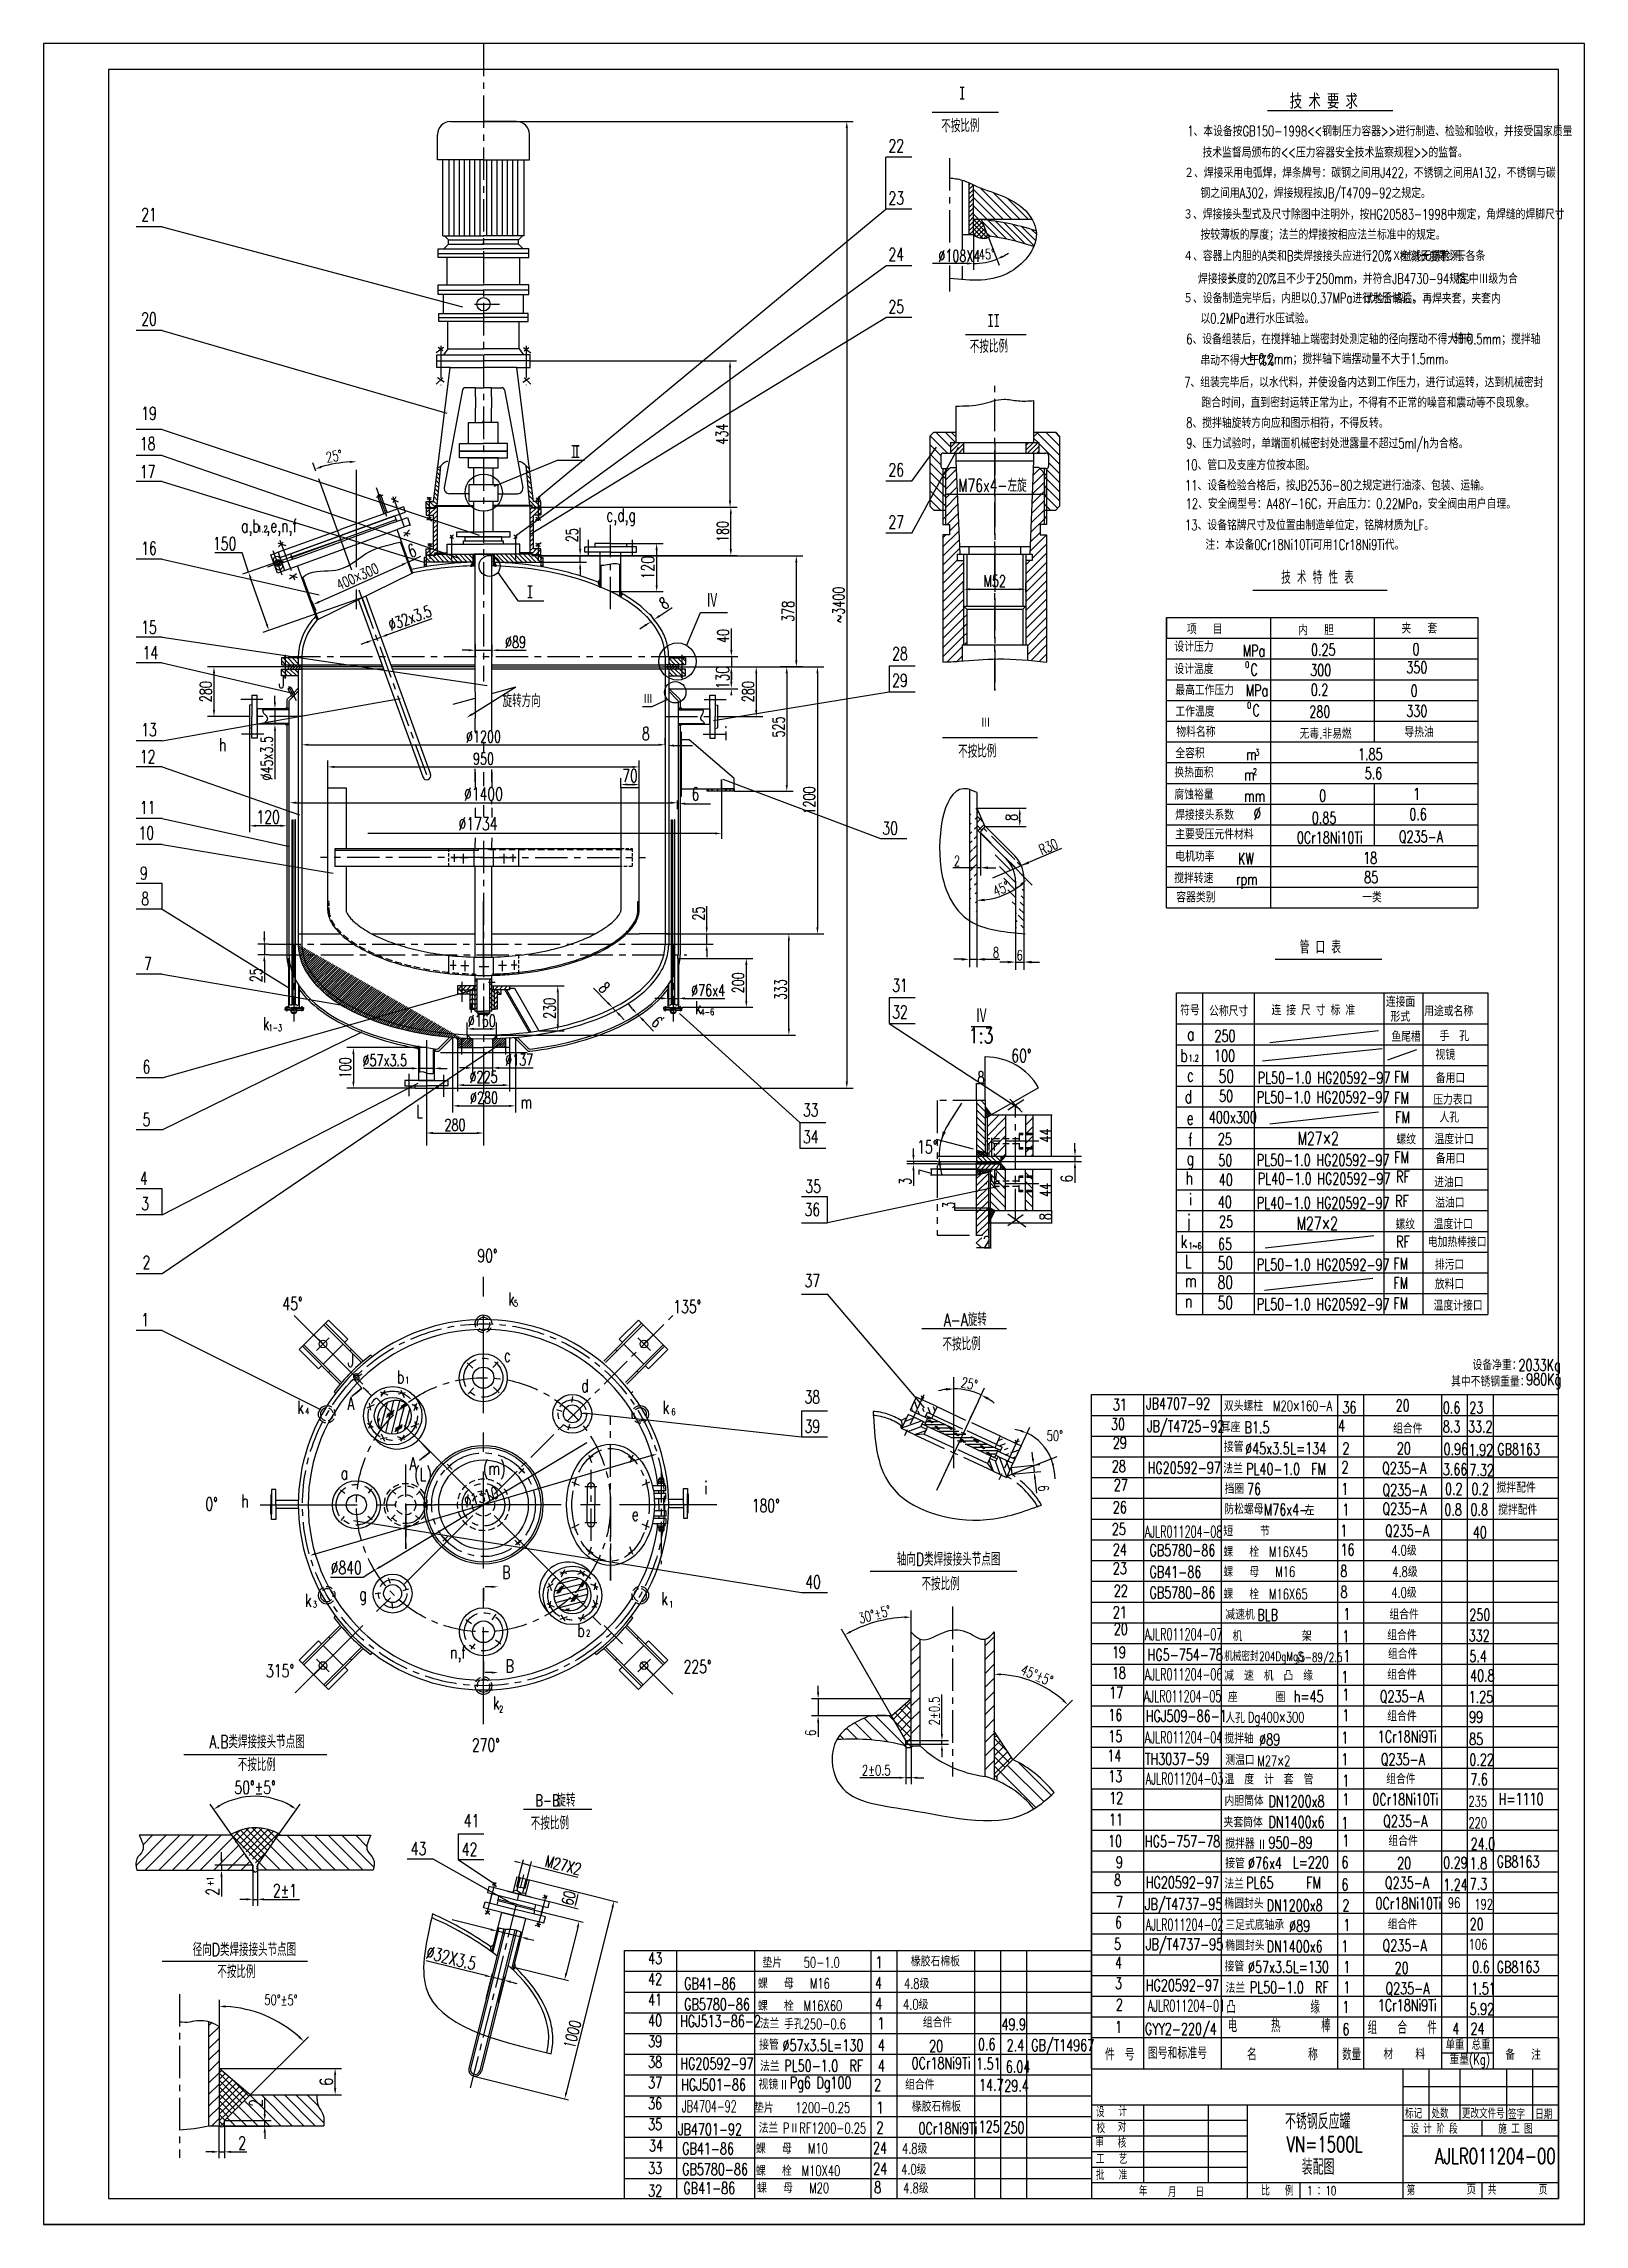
# Model space of a CAD drawing. Extents: x 0 to 594, y 0 to 841.
import ezdxf
from ezdxf.enums import TextEntityAlignment as Align

# ---------------------------------------------------------------- set-up
doc = ezdxf.new("R2010")
doc.units = 0
doc.header["$LTSCALE"] = 10
doc.header["$MEASUREMENT"] = 0
for name, pattern in [('CENTER', [2, 1.25, -0.25, 0.25, -0.25]), ('HIDDEN', [0.375, 0.25, -0.125]), ('PHANTOM', [2.5, 1.25, -0.25, 0.25, -0.25, 0.25, -0.25])]:
    doc.linetypes.add(name, pattern=pattern)
doc.layers.get('0').update_dxf_attribs({"linetype": 'CONTINUOUS'})
doc.layers.get('DEFPOINTS').update_dxf_attribs({"linetype": 'CONTINUOUS'})
for name, color, linetype in [('CC', 7, 'CONTINUOUS'), ('CENTER', 1, 'CENTER'), ('DIM', 4, 'CONTINUOUS'), ('FULL', 7, 'CONTINUOUS'), ('HIDDEN', 5, 'HIDDEN'), ('LAYER1', 1, 'CENTER'), ('LAYER2', 5, 'HIDDEN'), ('MAIN', 7, 'CONTINUOUS'), ('PHANTOM', 6, 'PHANTOM'), ('TEXT', 7, 'CONTINUOUS'), ('THIN', 3, 'CONTINUOUS')]:
    doc.layers.add(name, color=color, linetype=linetype)
doc.styles.add('HZ', font='ROMANS.shx', dxfattribs={"width": 0.75, "bigfont": 'HZTXT.shx'})
doc.styles.add('HZ2', font='romans.shx', dxfattribs={"width": 0.7, "height": 3.5, "bigfont": 'hztxt.shx'})
doc.styles.add('HZ4', font='romans.shx', dxfattribs={"width": 0.7, "height": 4, "bigfont": 'hztxt.shx'})
doc.styles.add('HZ5', font='romans.shx', dxfattribs={"width": 0.7, "height": 5, "bigfont": 'hztxt.shx'})
doc.styles.add('RMO4', font='romans.shx', dxfattribs={"width": 0.7, "height": 4.5})
doc.styles.get("Standard").update_dxf_attribs({"font": 'SIMFANG.TTF', "width": 0.7, "height": 5})
doc.styles.add('STYLE1', font='romans.shx', dxfattribs={"width": 0.7, "height": 6, "bigfont": 'hztxt.shx'})
doc.styles.add('STYLE2', font='romans.shx', dxfattribs={"width": 0.7, "height": 8, "bigfont": 'hztxt.shx'})
doc.dimstyles.get("Standard").update_dxf_attribs({"dimtxt": 0.18, "dimasz": 0.18, "dimexe": 0.18, "dimexo": 0.0625, "dimgap": 0.09, "dimtad": 0, "dimtih": 1, "dimtoh": 1, "dimdec": 4, "dimzin": 0, "dimdsep": 46, "dimtxsty": 'Standard', "dimcen": 0.09, "dimadec": 0, "dimazin": 0, "dimtfac": 1, "dimtdec": 4, "dimtofl": 0, "dimtmove": 0, "dimatfit": 3, "dimfxl": 1, "dimtolj": 1, "dimtzin": 0, "dimarcsym": 0})
pattern_1 = [(45, (-30.4197, 0), (-0.7071068, 0.7071068), [])]
pattern_2 = [(45, (23.3994, 116.8684), (-1.767767, 1.767767), []), (135, (23.3994, 116.8684), (-1.767767, -1.767767), [])]

msp = doc.modelspace()

# ---------------------------------------------------------------- texts
at = {"color": 3, "linetype": 'ByBlock', "attachment_point": 5}
for s, insert, char_height, rotation, style in [('\\A1;45°', (363.61973, 759.79776), 4, 2.49161471, 'HZ4'), ('150', (69.78342, 648.18683), 5, 359.2581087, 'RMO4'), ('130', (261.73279, 596.51935), 5, 90, 'RMO4'), ('\\A1;R30', (387.3573, 531.25623), 4, 22.99215463, 'STYLE2'), ('\\A1;45°', (369.18001, 515.10517), 4, 22.5, 'HZ4'), ('\\A1;8', (216.22653, 476.97343), 4.5, 314.05157769, 'RMO4'), ('6', (236.47315, 463.69485), 4.5, 313.60398444, 'RMO4'), ('\\A1;25°', (356.8861, 324.1769), 4, 347.5, 'HZ4'), ('\\A1;2', (65.16008, 128.30333), 5, 90, 'RMO4'), ('\\A1;50°±5°', (91.46644, 86.55054), 4, 359.2797159, 'HZ4')]:
    msp.add_mtext(s, dxfattribs=dict(at, insert=insert, char_height=char_height, rotation=rotation, style=style))
for s, insert, char_height, style in [('\\A1;∅1400', (169.58033, 551.65169), 5, 'RMO4'), ('\\A1;2', (352.13978, 525.81228), 4, 'STYLE2'), ('8', (367.16069, 490.48765), 4, 'HZ4'), ('6', (376.29741, 489.4279), 4, 'STYLE2')]:
    msp.add_mtext(s, dxfattribs=dict(at, insert=insert, char_height=char_height, style=style))
at = {"color": 3, "insert": (176.61622, 213.06022), "char_height": 4.5, "attachment_point": 4, "style": 'RMO4'}
msp.add_mtext('\\A1;', dxfattribs=at)
at = {"layer": 'CC', "color": 3, "style": 'HZ5', "width": 0.7}
for s, p in [('不按比例', (346.11582, 806.69293)), ('不按比例', (357.10548, 721.62813)), ('不按比例', (352.63252, 565.48642)), ('A-A旋转', (347.04064, 346.264)), ('不按比例', (346.60848, 336.88456)), ('旋转', (197.75206, 161.02751)), ('不按比例', (187.88161, 152.11003))]:
    msp.add_text(s, height=5, rotation=1, dxfattribs=at).set_placement(p)
at = {"layer": 'CC', "color": 3, "width": 0.7}
msp.add_text('II', height=5, rotation=1, dxfattribs=at).set_placement((363.93655, 731.65409))
at = {"layer": 'DIM', "color": 3, "width": 0.7}
msp.add_text('I', height=5, dxfattribs=at).set_placement((352.97038, 819.3852))
at = {"layer": 'DIM', "width": 0.7}
for p in [(203.23168, 681.22226), (204.42822, 681.17382), (186.3159, 627.0652)]:
    msp.add_text('I', height=5, dxfattribs=at).set_placement(p)
at = {"layer": 'DIM', "color": 3, "style": 'RMO4', "width": 0.7}
for s, height, p in [('a,b', 5, (76.12931, 652.52546)), (',e,n,f', 5, (85.85742, 652.61878)), ('c,d,g', 5, (216.92166, 656.71973)), ('1.2', 2.5, (82.42556, 652.54762)), ('h', 5, (67.59141, 568.1389)), ('B-B', 4.5, (189.66182, 161.2487))]:
    msp.add_text(s, height=height, dxfattribs=at).set_placement(p)
msp.add_text('6', height=5, rotation=20, dxfattribs=at).set_placement((141.46765, 642.58965))
at = {"layer": 'DIM', "style": 'HZ', "width": 0.75}
for s, p in [('Ⅳ', (257.70777, 623.24935)), ('Ⅳ', (361.54103, 463.10625)), ('1:3', (361.43319, 455.46724))]:
    msp.add_text(s, height=6, dxfattribs=at).set_placement(p, align=Align.CENTER)
at = {"layer": 'DIM', "style": 'HZ4', "width": 0.7}
msp.add_text('Ⅲ', height=4, dxfattribs=at).set_placement((231.14053, 586.34915))
at = {"layer": 'DIM', "color": 3, "char_height": 5, "style": 'RMO4'}
for s, insert, attachment_point in [('8', (230.69764, 574.90774), 4), ('6', (249.8019, 551.60323), 4), ('\\A1;∅1734', (174.9695, 540.13928), 6)]:
    msp.add_mtext(s, dxfattribs=dict(at, insert=insert, attachment_point=attachment_point))
at = {"layer": 'DIM', "color": 4, "linetype": 'ByBlock', "char_height": 5, "attachment_point": 5, "style": 'HZ5'}
for s, insert in [('\\A1;60°', (376.9966, 450.73105)), ('\\A1;15°', (340.67009, 415.52111))]:
    msp.add_mtext(s, dxfattribs=dict(at, insert=insert))
at = {"layer": 'DIM', "attachment_point": 5}
for s, insert, char_height, style in [('50°', (389.83506, 304.12215), 4, 'HZ4'), ('2±1', (93.04971, 128.74364), 5, 'HZ5')]:
    msp.add_mtext(s, dxfattribs=dict(at, insert=insert, char_height=char_height, style=style))
at = {"layer": 'FULL', "color": 3, "width": 0.7}
msp.add_text('技 术 要 求', height=5, dxfattribs=at).set_placement((480.42825, 816.42635))
for s, height, style, p in [('%%C108X4', 4.5, 'RMO4', (344.93249, 756.89052)), ('J', 5, 'RMO4', (90.58799, 592.38609)), ('Ⅲ', 4, 'HZ4', (361.289, 577.15935)), ('轴向D类焊接接头节点图', 5, 'HZ5', (328.93428, 254.01472)), ('不按比例', 5, 'HZ5', (338.46173, 244.52867)), ('A.B类焊接接头节点图', 5, 'HZ5', (63.90294, 183.59962)), ('不按比例', 5, 'HZ5', (74.82835, 174.81565)), ('径向D类焊接接头节点图', 5, 'HZ5', (57.46943, 103.46619)), ('不按比例', 5, 'HZ5', (66.95419, 94.96007))]:
    msp.add_text(s, height=height, dxfattribs=dict(at, style=style)).set_placement(p)
at = {"layer": 'FULL', "color": 3, "style": 'RMO4', "width": 0.7}
msp.add_text('+1', height=2.5, rotation=90, dxfattribs=at).set_placement((65.44071, 130.48337))
at = {"layer": 'THIN'}
for s, height, style, width, p in [('1、本设备按GB150-1998<<钢制压力容器>>进行制造、检验和验收，并接受国家质量', 4, 'HZ4', 0.7, (440.90233, 805.27504)), ('22', 5, 'RMO4', 0.7, (325.70816, 799.07435)), ('技术监督局颁布的<<压力容器安全技术监察规程>>的监督。', 4, 'HZ4', 0.7, (446.77696, 797.05957)), ('２、焊接采用电弧焊，焊条牌号：碳钢之间用J422，不锈钢之间用A132，不锈钢与碳', 4, 'HZ4', 0.7, (439.7274, 789.23532)), ('23', 5, 'RMO4', 0.7, (325.70816, 778.91761)), ('钢之间用A302，焊接规程按JB/T4709-92之规定。', 4, 'HZ4', 0.7, (445.99368, 781.41106)), ('21', 5, 'RMO4', 0.7, (37.6417, 772.57503)), ('３、焊接接头型式及尺寸除图中注明外，按HG20583-1998中规定，角焊缝的焊脚尺寸', 4, 'HZ4', 0.7, (439.33576, 773.1956)), ('按较薄板的厚度；法兰的焊接按相应法兰标准中的规定。', 4, 'HZ4', 0.7, (445.99368, 765.37134)), ('24', 5, 'RMO4', 0.7, (325.70816, 757.21851)), ('４、容器上内胆的A类和B类焊接接头应进行20%Ｘ射线无损检测，', 4, 'HZ4', 0.7, (439.33576, 757.15588)), ('检测长度不', 4, 'HZ4', 0.7, (522.79781, 756.89111)), ('得少于各条', 4, 'HZ4', 0.7, (536.92018, 757.1414)), ('焊接接头', 4, 'HZ4', 0.7, (445.06685, 748.36045)), ('长度的20%且不少于250mm，并符合JB4730-94规定中Ⅲ级为合', 4, 'HZ4', 0.7, (456.27384, 748.36045)), ('格。', 4, 'HZ4', 0.7, (544.61125, 748.43906)), ('25', 5, 'RMO4', 0.7, (325.70816, 737.06177)), ('５、设备制造完毕后，内胆以0.37MPa进行水压试验，', 4, 'HZ4', 0.7, (439.33576, 740.88216)), ('试验合格后，再焊夹套，夹套内', 4, 'HZ4', 0.7, (508.84069, 740.74125)), ('20', 5, 'RMO4', 0.7, (37.6417, 732.26155)), ('以0.2MPa进行水压试验。', 4, 'HZ4', 0.7, (445.99368, 733.05791)), ('6、设备组装后，在搅拌轴上端密封处测定轴的径向摆动不得大于0.5mm；搅拌轴', 4, 'HZ4', 0.7, (440.51069, 725.08099)), ('轴向', 4, 'HZ4', 0.7, (543.73157, 725.34835)), ('串动不得大于%%', 4, 'HZ4', 0.7, (445.99368, 716.86553)), ('%%P', 5, 'HZ5', 0.7, (463.63478, 717.44514)), ('0.2mm；搅拌轴下端摆动量不大于1.5mm。', 4, 'HZ4', 0.7, (468.33449, 717.44514)), ('7、组装完毕后，以水代料，并使设备内达到工作压力，进行试运转，达到机械密封', 4, 'HZ4', 0.7, (439.7274, 708.43053)), ('19', 5, 'RMO4', 0.7, (37.6417, 695.95142)), ('跑合时间，直到密封运转正常为止，不得有不正常的噪音和震动等不良现象。', 4, 'HZ4', 0.7, (446.38532, 700.60628)), ('8、搅拌轴旋转方向应和图示相符，不得反转。', 4, 'HZ4', 0.7, (440.51069, 692.78203)), ('9、压力试验时，单端面机械密封处泄露量不超过5ml/h为合格。', 4, 'HZ4', 0.7, (440.51069, 684.89013)), ('18', 5, 'RMO4', 0.7, (37.12429, 684.22799)), ('17', 5, 'RMO4', 0.7, (37.12429, 673.37436)), ('26', 5, 'RMO4', 0.7, (325.70816, 674.13153)), ('10、管口及支座方位按本图。', 4, 'HZ4', 0.7, (440.07401, 676.562)), ('11、设备检验合格后，按JB2536-80之规定进行油漆、包装、运输。', 4, 'HZ4', 0.7, (440.07401, 668.67011)), ('12、安全阀型号：A48Y-16C，开启压力：0.22MPa，安全阀由用户自理。', 4, 'HZ4', 0.7, (440.28231, 661.58936)), ('27', 5, 'RMO4', 0.7, (325.70816, 653.97479)), ('13、设备铭牌尺寸及位置由制造单位定，铭牌材质为LF。', 4, 'HZ4', 0.7, (440.07401, 653.35474)), ('16', 5, 'RMO4', 0.7, (37.6417, 643.91451)), ('注：本设备0Cr18Ni10Ti可用1Cr18Ni9Ti代。', 4, 'HZ4', 0.7, (447.88762, 645.79107)), ('技 术 特 性 表', 5, 'HZ5', 0.7, (477.11635, 632.63957)), ('15', 5, 'RMO4', 0.7, (37.6417, 613.42098)), ('项   目', 4, 'HZ4', 0.7, (440.73084, 613.25062)), ('内   胆', 4, 'HZ4', 0.7, (483.61785, 612.85941)), ('夹   套', 4, 'HZ4', 0.7, (523.46184, 613.49799)), ('14', 5, 'RMO4', 0.7, (38.15911, 603.60103)), ('28', 5, 'RMO4', 0.7, (327.11711, 603.24728)), ('设计压力', 4, 'HZ4', 0.7, (435.94023, 606.47393)), ('MPa', 4.5, 'RMO4', 0.7, (462.31275, 604.60821)), ('0.25', 4.5, 'RMO4', 0.7, (488.62473, 604.98137)), ('0', 4.5, 'RMO4', 0.7, (527.75794, 605.21926)), ('29', 5, 'RMO4', 0.7, (327.11711, 592.91049)), ('设计温度', 4, 'HZ4', 0.7, (435.94023, 597.86726)), ('0', 2.5, 'RMO4', 0.7, (463.19636, 600.23353)), ('C', 4.5, 'RMO4', 0.7, (465.28935, 597.30327)), ('300', 4.5, 'RMO4', 0.7, (488.31946, 597.14495)), ('350', 4.5, 'RMO4', 0.7, (525.37893, 598.1567)), ('旋转方向', 5, 'HZ5', 0.7, (176.93849, 585.09317)), ('最高工作压力', 4, 'HZ4', 0.7, (436.25984, 589.72371)), ('MPa', 4.5, 'RMO4', 0.7, (463.43336, 589.30853)), ('0.2', 4.5, 'RMO4', 0.7, (488.5233, 589.54626)), ('0', 4.5, 'RMO4', 0.7, (527.01086, 589.17325)), ('工作温度', 4, 'HZ4', 0.7, (436.30072, 581.43791)), ('0', 2.5, 'RMO4', 0.7, (463.984, 584.58155)), ('C', 4.5, 'RMO4', 0.7, (466.07699, 581.65129)), ('280', 4.5, 'RMO4', 0.7, (487.94593, 581.13304)), ('330', 4.5, 'RMO4', 0.7, (525.37893, 581.36436)), ('13', 5, 'RMO4', 0.7, (37.6417, 573.88907)), ('i', 5, 'RMO4', 0.7, (262.38178, 572.39737)), ('物料名称', 4, 'HZ4', 0.7, (436.67426, 573.65784)), ('无毒.非易燃', 4, 'HZ4', 0.7, (484.19783, 572.91622)), ('导热油', 4, 'HZ4', 0.7, (524.62126, 573.50071)), ('12', 5, 'RMO4', 0.7, (37.12429, 563.55228)), ('全容积', 4, 'HZ4', 0.7, (436.30072, 565.38511)), ('m', 4.5, 'RMO4', 0.7, (463.58725, 564.67976)), ('3', 2.5, 'RMO4', 0.7, (467.1188, 566.41015)), ('1.85', 4.5, 'RMO4', 0.7, (506.70895, 564.72215)), ('换热面积', 4, 'HZ4', 0.7, (435.94023, 557.97324)), ('m', 4.5, 'RMO4', 0.7, (462.84018, 556.84334)), ('2', 2.5, 'RMO4', 0.7, (466.20202, 558.98099)), ('5.6', 4.5, 'RMO4', 0.7, (509.31936, 557.37825)), ('11', 5, 'RMO4', 0.7, (37.12429, 543.91238)), ('腐蚀裕量', 4, 'HZ4', 0.7, (435.94023, 549.4288)), ('mm', 4.5, 'RMO4', 0.7, (462.84018, 548.63375)), ('0', 4.5, 'RMO4', 0.7, (491.74864, 548.7415)), ('1', 4.5, 'RMO4', 0.7, (527.99607, 549.40761)), ('10', 5, 'RMO4', 0.7, (36.60688, 534.09243)), ('30', 5, 'RMO4', 0.7, (323.35363, 535.94548)), ('焊接接头系数', 4, 'HZ4', 0.7, (436.25984, 541.60454)), ('主要受压元件材料', 4, 'HZ4', 0.7, (436.25984, 534.10926)), ('%%C', 5, 'RMO4', 0.7, (466.4163, 541.60454)), ('0.85', 4.5, 'RMO4', 0.7, (488.92605, 540.15875)), ('0.6', 4.5, 'RMO4', 0.7, (526.50192, 541.57119)), ('电机功率', 4, 'HZ4', 0.7, (436.25985, 525.56482)), ('0Cr18Ni10Ti', 4.5, 'RMO4', 0.7, (483.17146, 532.56021)), ('Q235-A', 4.5, 'RMO4', 0.7, (522.49096, 532.96091)), ('9', 5, 'RMO4', 0.7, (37.12429, 518.58725)), ('搅拌转速', 4, 'HZ4', 0.7, (435.87326, 517.22074)), ('KW', 4.5, 'RMO4', 0.7, (460.44506, 524.37816)), ('85', 4.5, 'RMO4', 0.7, (509.10107, 517.23419)), ('18', 4.5, 'RMO4', 0.7, (508.72753, 524.69745)), ('8', 5, 'RMO4', 0.7, (37.6417, 508.7673)), ('容器类别', 4, 'HZ4', 0.7, (436.65149, 509.83998)), ('rpm', 4.5, 'RMO4', 0.7, (459.69798, 516.54173)), ('一类', 4, 'HZ4', 0.7, (508.33858, 509.82221)), ('7', 5, 'RMO4', 0.7, (38.67651, 483.70689)), ('管 口 表', 5, 'HZ5', 0.7, (484.2944, 490.04815)), ('31', 5, 'RMO4', 0.7, (327.1171, 475.34876)), ('k', 5, 'RMO4', 0.7, (251.07673, 466.71383)), ('连接面', 4, 'HZ4', 0.7, (517.45924, 469.5229)), ('k', 5, 'RMO4', 0.7, (84.49767, 460.60267)), ('1-3', 2.5, 'RMO4', 0.7, (86.71855, 460.21724)), ('4-6', 2.5, 'RMO4', 0.7, (253.29761, 466.3284)), ('32', 5, 'RMO4', 0.7, (327.1171, 465.01197)), ('符号', 4, 'HZ4', 0.7, (438.152, 466.28207)), ('公称尺寸', 4, 'HZ4', 0.7, (449.32711, 465.92198)), ('  连 接 尺 寸 标 准', 4, 'HZ4', 0.7, (469.51441, 466.28207)), ('形式', 4, 'HZ4', 0.7, (519.26168, 463.76143)), ('用途或名称', 4, 'HZ4', 0.7, (532.23923, 465.92198)), ('a', 5, 'RMO4', 0.7, (440.83153, 456.55959)), ('250', 4.5, 'RMO4', 0.7, (451.38097, 456.0942)), ('鱼尾槽', 4, 'HZ4', 0.7, (519.59595, 456.07435)), ('手  孔', 4, 'HZ4', 0.7, (538.14954, 456.31891)), ('6', 5, 'RMO4', 0.7, (38.15911, 443.91025)), ('b', 5, 'RMO4', 0.7, (438.25202, 448.27747)), ('1.2', 2.5, 'RMO4', 0.7, (441.39639, 448.47066)), ('100', 4.5, 'RMO4', 0.7, (451.24479, 448.40039)), ('视镜', 4, 'HZ4', 0.7, (536.61409, 449.12058)), ('d', 5, 'RMO4', 0.7, (439.93611, 432.43341)), ('c', 5, 'RMO4', 0.7, (440.74978, 440.71553)), ('50', 5, 'RMO4', 0.7, (452.9246, 440.24438)), ('50', 4.5, 'RMO4', 0.7, (453.16905, 432.91075)), ('PL50-1.0 HG20592-97', 4.5, 'RMO4', 0.7, (468.0688, 439.91783)), ('FM', 4.5, 'RMO4', 0.7, (520.70363, 440.28518)), ('备用口', 4, 'HZ4', 0.7, (536.70308, 440.12553)), ('L', 5, 'RMO4', 0.7, (143.60465, 426.70957)), ('m', 5, 'RMO4', 0.7, (183.86361, 430.32952)), ('33', 5, 'RMO4', 0.7, (292.7186, 427.24577)), ('400x300', 4.5, 'RMO4', 0.7, (449.24004, 424.72539)), ('PL50-1.0 HG20592-97', 4.5, 'RMO4', 0.7, (467.71198, 432.43209)), ('FM', 4.5, 'RMO4', 0.7, (520.70363, 432.08651)), ('FM', 4.5, 'RMO4', 0.7, (521.02324, 424.70553)), ('压力表口', 4, 'HZ4', 0.7, (535.71132, 431.76632)), ('人孔', 4, 'HZ4', 0.7, (538.14954, 424.95009)), ('5', 5, 'RMO4', 0.7, (38.15911, 423.55182)), ('34', 5, 'RMO4', 0.7, (292.7186, 416.90898)), ('e', 5, 'RMO4', 0.7, (440.66803, 424.1513)), ('f', 5, 'RMO4', 0.7, (441.21642, 415.83849)), ('25', 4.5, 'RMO4', 0.7, (452.71739, 416.30886)), ('M27×2', 5, 'HZ5', 0.7, (483.43914, 416.30886)), ('螺纹', 4, 'HZ4', 0.7, (521.53089, 416.45594)), ('温度计口', 4, 'HZ4', 0.7, (536.24273, 416.55294)), ('50', 4.5, 'RMO4', 0.7, (452.87074, 408.10248)), ('PL50-1.0 HG20592-97', 4.5, 'RMO4', 0.7, (467.71198, 408.19256)), ('FM', 4.5, 'RMO4', 0.7, (520.70363, 409.27283)), ('备用口', 4, 'HZ4', 0.7, (536.70308, 409.11318)), ('4', 5, 'RMO4', 0.7, (37.12429, 400.9549)), ('h', 5, 'RMO4', 0.7, (440.25206, 401.0238)), ('g', 5, 'RMO4', 0.7, (440.66803, 408.66734)), ('40', 4.5, 'RMO4', 0.7, (453.04723, 400.59385)), ('PL40-1.0 HG20592-97', 4.5, 'RMO4', 0.7, (468.07246, 401.03514)), ('RF', 4.5, 'RMO4', 0.7, (521.42461, 401.75533)), ('进油口', 4, 'HZ4', 0.7, (536.12011, 399.95487)), ('3', 5, 'RMO4', 0.7, (37.6417, 391.13495)), ('35', 5, 'RMO4', 0.7, (293.65775, 397.79531)), ('i', 4.5, 'RMO4', 0.7, (441.57138, 392.99797)), ('40', 4.5, 'RMO4', 0.7, (452.68674, 392.03284)), ('PL40-1.0 HG20592-97', 4.5, 'RMO4', 0.7, (467.71197, 391.67275)), ('RF', 4.5, 'RMO4', 0.7, (521.06412, 392.39293)), ('溢油口', 4, 'HZ4', 0.7, (536.48059, 392.03284)), ('36', 5, 'RMO4', 0.7, (293.34403, 388.88363)), ('j', 5, 'RMO4', 0.7, (440.66803, 384.50036)), ('25', 4.5, 'RMO4', 0.7, (453.12844, 384.4709)), ('M27×2', 5, 'HZ5', 0.7, (483.08232, 383.51419)), ('螺纹', 4, 'HZ4', 0.7, (521.17406, 383.66128)), ('温度计口', 4, 'HZ4', 0.7, (535.88591, 383.75828)), ('k', 5, 'RMO4', 0.7, (438.31911, 376.53754)), ('1~6', 2.5, 'RMO4', 0.7, (441.39639, 376.10851)), ('65', 4.5, 'RMO4', 0.7, (452.76796, 375.78809)), ('RF', 4.5, 'RMO4', 0.7, (521.42094, 376.70852)), ('电加热棒接口', 4, 'HZ4', 0.7, (533.62968, 376.90172)), ('2', 5, 'RMO4', 0.7, (38.15911, 368.53802)), ('90%%d', 5, 'RMO4', 0.7, (167.22214, 371.06698)), ('L', 5, 'RMO4', 0.7, (440.0288, 368.94614)), ('50', 5, 'RMO4', 0.7, (452.56778, 368.2387)), ('PL50-1.0 HG20592-97', 4.5, 'RMO4', 0.7, (467.71198, 367.91215)), ('FM', 4.5, 'RMO4', 0.7, (520.34681, 368.2795)), ('排污口', 4, 'HZ4', 0.7, (536.34626, 368.11985)), ('37', 5, 'RMO4', 0.7, (293.34403, 361.39621)), ('m', 5, 'RMO4', 0.7, (440.0288, 361.46041)), ('80', 5, 'RMO4', 0.7, (452.56778, 360.75296)), ('FM', 4.5, 'RMO4', 0.7, (520.34681, 360.79376)), ('放料口', 4, 'HZ4', 0.7, (536.34626, 360.63411)), ('45%%d', 5, 'RMO4', 0.7, (92.05207, 352.57056)), ('k', 5, 'RMO4', 0.7, (179.08069, 354.36245)), ('5', 2.5, 'RMO4', 0.7, (181.30157, 353.97702)), ('135%%d', 5, 'RMO4', 0.7, (242.75147, 351.40813)), ('n', 5, 'RMO4', 0.7, (440.0288, 353.6182)), ('50', 5, 'RMO4', 0.7, (452.56778, 352.91076)), ('PL50-1.0 HG20592-97', 4.5, 'RMO4', 0.7, (467.71198, 352.58421)), ('FM', 4.5, 'RMO4', 0.7, (520.34681, 352.95156)), ('温度计接口', 4, 'HZ4', 0.7, (535.88591, 352.38946)), ('1', 5, 'RMO4', 0.7, (37.6417, 346.3707)), ('J', 5, 'RMO4', 0.7, (117.23343, 330.6282)), ('b', 5, 'RMO4', 0.7, (136.23508, 324.28835)), ('c', 5, 'RMO4', 0.7, (177.45681, 332.6492)), ('设备净重：', 4, 'HZ4', 0.7, (550.88472, 329.47174)), ('2033Kg', 4.5, 'RMO4', 0.7, (568.63903, 329.11113)), ('980Kg', 4.5, 'RMO4', 0.7, (571.55448, 323.65249)), ('1', 2.5, 'RMO4', 0.7, (139.40731, 324.32209)), ('d', 5, 'RMO4', 0.7, (207.27622, 321.0025)), ('38', 5, 'RMO4', 0.7, (293.34403, 316.61647)), ('其中不锈钢重量：', 4, 'HZ4', 0.7, (542.61682, 323.08933)), ('k', 5, 'RMO4', 0.7, (97.75265, 312.63207)), ('4', 2.5, 'RMO4', 0.7, (100.80474, 312.4238)), ('A', 5, 'RMO4', 0.7, (117.08585, 314.08269)), ('k', 5, 'RMO4', 0.7, (238.69692, 312.63207)), ('6', 2.5, 'RMO4', 0.7, (242.04825, 312.12486)), ('31', 4.5, 'RMO4', 0.7, (412.2127, 313.91605)), ('JB4707-92', 4.5, 'RMO4', 0.7, (424.99775, 314.30674)), ('双头螺柱  M20×160-A', 4, 'HZ4', 0.7, (455.01762, 313.65607)), ('36', 4.5, 'RMO4', 0.7, (500.73063, 312.81446)), ('20', 4.5, 'RMO4', 0.7, (521.25278, 313.57528)), ('0.6', 4.5, 'RMO4', 0.7, (539.4507, 312.70168)), ('23', 4.5, 'RMO4', 0.7, (549.6607, 312.70168)), ('39', 5, 'RMO4', 0.7, (293.34403, 305.24601)), ('30', 4.5, 'RMO4', 0.7, (411.49172, 306.35412)), ('29', 4.5, 'RMO4', 0.7, (412.2127, 299.15227)), ('JB/T4725-92', 4.5, 'RMO4', 0.7, (425.37911, 305.54423)), ('耳座', 4, 'HZ4', 0.7, (453.8257, 305.55774)), ('B1.5', 4.5, 'RMO4', 0.7, (462.99195, 305.07981)), ('4', 4.5, 'RMO4', 0.7, (499.0407, 305.80006)), ('组合件', 4, 'HZ4', 0.7, (520.22777, 304.9864)), ('8.3', 4.5, 'RMO4', 0.7, (539.4153, 305.43993)), ('33.2', 4.5, 'RMO4', 0.7, (549.14846, 305.43993)), ('A', 5, 'RMO4', 0.7, (141.04504, 290.87287)), ('(m)', 5, 'RMO4', 0.7, (169.38199, 289.01218)), ('28', 4.5, 'RMO4', 0.7, (411.85221, 290.14997)), ('接管', 4, 'HZ4', 0.7, (455.01763, 297.90086)), ('%%c45x3.5', 4.5, 'RMO4', 0.7, (463.23993, 296.96895)), ('L=134', 4.5, 'RMO4', 0.7, (480.59046, 296.96895)), ('2', 4.5, 'RMO4', 0.7, (500.73063, 296.96895)), ('20', 4.5, 'RMO4', 0.7, (521.69448, 296.96895)), ('0.96', 4.5, 'RMO4', 0.7, (539.72665, 296.7129)), ('1.92', 4.5, 'RMO4', 0.7, (549.38475, 296.43723)), ('GB8163', 4.5, 'RMO4', 0.7, (560.42258, 296.68548)), ('a', 5, 'RMO4', 0.7, (114.55333, 287.23991)), ('(L)', 5, 'RMO4', 0.7, (142.85554, 286.75241)), ('i', 5, 'RMO4', 0.7, (254.75388, 281.54189)), ('27', 4.5, 'RMO4', 0.7, (412.57318, 282.94813)), ('HG20592-97', 4.5, 'RMO4', 0.7, (425.62336, 289.51061)), ('法兰', 4, 'HZ4', 0.7, (454.77877, 289.53196)), ('挡圈', 4, 'HZ4', 0.7, (455.28321, 281.74234)), ('PL40-1.0  FM', 4.5, 'RMO4', 0.7, (463.59668, 289.04619)), ('2', 4.5, 'RMO4', 0.7, (500.37014, 289.76644)), ('Q235-A', 4.5, 'RMO4', 0.7, (515.99792, 289.40632)), ('3.66', 4.5, 'RMO4', 0.7, (539.4507, 288.91192)), ('7.32', 4.5, 'RMO4', 0.7, (549.6607, 288.63625)), ('搅拌配件', 4, 'HZ4', 0.7, (560.10729, 282.18277)), ('0%%d', 5, 'RMO4', 0.7, (62.37767, 275.26925)), ('h', 5, 'RMO4', 0.7, (76.20703, 276.45984)), ('180%%d', 5, 'RMO4', 0.7, (273.00772, 274.68804)), ('26', 4.5, 'RMO4', 0.7, (412.2127, 274.30592)), ('防松螺母', 4, 'HZ4', 0.7, (455.21232, 273.84841)), ('76', 4.5, 'RMO4', 0.7, (463.94501, 281.34505)), ('M76x4-', 4.5, 'RMO4', 0.7, (470.43379, 273.42229)), ('左', 4, 'HZ4', 0.7, (486.16558, 273.43814)), ('1', 4.5, 'RMO4', 0.7, (500.35425, 281.34505)), ('1', 4.5, 'RMO4', 0.7, (500.71474, 273.42229)), ('Q235-A', 4.5, 'RMO4', 0.7, (516.13947, 280.98492)), ('Q235-A', 4.5, 'RMO4', 0.7, (516.13947, 273.78242)), ('0.8', 4.5, 'RMO4', 0.7, (540.00259, 273.37864)), ('0.2', 4.5, 'RMO4', 0.7, (540.27854, 281.37303)), ('0.8', 4.5, 'RMO4', 0.7, (550.10153, 273.42229)), ('0.2', 4.5, 'RMO4', 0.7, (550.46201, 281.34505)), ('搅拌配件', 4, 'HZ4', 0.7, (560.73927, 273.65961)), ('e', 5, 'RMO4', 0.7, (226.72713, 271.3778)), ('25', 4.5, 'RMO4', 0.7, (411.85221, 265.88328)), ('AJLR011204-08', 4.5, 'RMO4', 0.6, (424.57702, 264.87687)), ('短     节', 4, 'HZ4', 0.7, (454.77877, 265.31695)), ('1', 4.5, 'RMO4', 0.7, (499.93394, 265.27792)), ('Q235-A', 4.5, 'RMO4', 0.7, (517.1255, 265.27792)), ('40', 4.5, 'RMO4', 0.7, (550.98914, 264.65309)), ('24', 4.5, 'RMO4', 0.7, (412.2127, 257.96125)), ('GB5780-86', 4.5, 'RMO4', 0.7, (426.33218, 257.71504)), ('蜾   栓  M16X45', 4, 'HZ4', 0.7, (454.77877, 257.38169)), ('16', 4.5, 'RMO4', 0.7, (499.99376, 257.97087)), ('4.0级', 4, 'HZ4', 0.7, (519.57645, 257.9586)), ('%%c840', 5, 'RMO4', 0.7, (110.66372, 250.71348)), ('B', 5, 'RMO4', 0.7, (176.76414, 248.92241)), ('23', 4.5, 'RMO4', 0.7, (412.2127, 250.75941)), ('GB41-86', 4.5, 'RMO4', 0.7, (426.33218, 249.39043)), ('蜾   母   M16', 4, 'HZ4', 0.7, (454.77877, 249.70831)), ('8', 4.5, 'RMO4', 0.7, (499.93394, 249.66928)), ('4.8级', 4, 'HZ4', 0.7, (519.93317, 249.66928)), ('g', 5, 'RMO4', 0.7, (121.69223, 240.58656)), ('40', 5, 'RMO4', 0.7, (293.64075, 245.20839)), ('22', 4.5, 'RMO4', 0.7, (412.57318, 242.1172)), ('GB5780-86', 4.5, 'RMO4', 0.7, (426.33218, 241.41268)), ('蜾   栓  M16X65', 4, 'HZ4', 0.7, (454.77877, 241.07933)), ('8', 4.5, 'RMO4', 0.7, (499.99376, 241.66851)), ('4.0级', 4, 'HZ4', 0.7, (519.57645, 241.65624)), ('k', 5, 'RMO4', 0.7, (100.7451, 238.19501)), ('3', 2.5, 'RMO4', 0.7, (103.79719, 237.89753)), ('k', 5, 'RMO4', 0.7, (238.09843, 238.7929)), ('1', 2.5, 'RMO4', 0.7, (241.15052, 237.89753)), ('21', 4.5, 'RMO4', 0.7, (412.2127, 233.83508)), ('减速机', 4, 'HZ4', 0.7, (455.57281, 233.21551)), ('BLB', 4.5, 'RMO4', 0.7, (467.91038, 232.78863)), ('1', 4.5, 'RMO4', 0.7, (501.07523, 233.14876)), ('组合件', 4, 'HZ4', 0.7, (518.82555, 233.28172)), ('250', 4.5, 'RMO4', 0.7, (549.6607, 232.84153)), ('b', 5, 'RMO4', 0.7, (205.78, 226.53619)), ('2', 2.5, 'RMO4', 0.7, (209.13134, 226.74739)), ('20', 4.5, 'RMO4', 0.7, (412.57319, 227.35342)), ('AJLR011204-07', 4.5, 'RMO4', 0.6, (424.57702, 225.33499)), ('机           架', 4, 'HZ4', 0.7, (458.36875, 224.93339)), ('1', 4.5, 'RMO4', 0.7, (500.71474, 224.50575)), ('组合件', 4, 'HZ4', 0.7, (517.99771, 225.28734)), ('332', 4.5, 'RMO4', 0.7, (549.38475, 224.84714)), ('n,f', 5, 'RMO4', 0.7, (156.70386, 218.16576)), ('19', 4.5, 'RMO4', 0.7, (411.85221, 218.35112)), ('HG5-754-78', 4.5, 'RMO4', 0.7, (425.6112, 217.40755)), ('机械密封', 3.5, 'HZ4', 0.7, (455.13922, 217.24106)), ('204DgMgS', 3.5, 'RMO4', 0.7, (468.63135, 217.30325)), ('5-89/2.5', 3.5, 'RMO4', 0.7, (484.13231, 216.94312)), ('1', 4.5, 'RMO4', 0.7, (501.07523, 216.94312)), ('组合件', 4, 'HZ4', 0.7, (518.27366, 218.03769)), ('5.4', 4.5, 'RMO4', 0.7, (549.6607, 216.85275)), ('315%%d', 5, 'RMO4', 0.7, (85.76721, 210.96931)), ('B', 5, 'RMO4', 0.7, (178.15485, 212.80041)), ('225%%d', 5, 'RMO4', 0.7, (246.72403, 212.58145)), ('18', 4.5, 'RMO4', 0.7, (411.85221, 210.42909)), ('AJLR011204-06', 4.5, 'RMO4', 0.6, (424.57702, 209.83146)), ('减  速  机  凸  缘', 4, 'HZ4', 0.7, (455.13922, 209.67913)), ('1', 2, 'RMO4', 0.7, (483.05085, 216.583)), ('1', 4.5, 'RMO4', 0.7, (500.35425, 208.90261)), ('组合件', 4, 'HZ4', 0.7, (517.99771, 210.0433)), ('40.8', 4.5, 'RMO4', 0.7, (549.93664, 209.4097)), ('k', 5, 'RMO4', 0.7, (173.1922, 198.58572)), ('17', 4.5, 'RMO4', 0.7, (410.81802, 202.86716)), ('AJLR011204-05', 4.5, 'RMO4', 0.6, (424.21653, 201.44501)), ('座       圈', 4, 'HZ4', 0.7, (456.55185, 201.39701)), ('h=45', 4.5, 'RMO4', 0.7, (481.96939, 201.34068)), ('1', 4.5, 'RMO4', 0.7, (500.71474, 202.06086)), ('Q235-A', 4.5, 'RMO4', 0.7, (515.13923, 201.34068)), ('1.25', 4.5, 'RMO4', 0.7, (549.38475, 201.13965)), ('2', 2.5, 'RMO4', 0.7, (175.61593, 197.45088)), ('16', 4.5, 'RMO4', 0.7, (410.45754, 194.22495)), ('HGJ509-86-1', 4.5, 'RMO4', 0.7, (424.93751, 193.81281)), ('人孔', 4, 'HZ4', 0.7, (455.56226, 193.35371)), ('Dg400×300', 4, 'HZ4', 0.7, (464.261, 193.57522)), ('1', 4.5, 'RMO4', 0.7, (500.71474, 194.06857)), ('组合件', 4, 'HZ4', 0.7, (517.99771, 194.05453)), ('99', 4.5, 'RMO4', 0.7, (549.55525, 193.42093)), ('270%%d', 5, 'RMO4', 0.7, (165.11596, 182.37646)), ('15', 4.5, 'RMO4', 0.7, (410.45754, 186.0118)), ('AJLR011204-04', 4.5, 'RMO4', 0.6, (424.57702, 185.53069)), ('搅拌轴', 4, 'HZ4', 0.7, (455.20177, 185.43169)), ('%%C89', 4.5, 'RMO4', 0.7, (468.63135, 184.70617)), ('1', 4.5, 'RMO4', 0.7, (500.35425, 185.42636)), ('1Cr18Ni9Ti', 4.5, 'RMO4', 0.7, (514.35533, 185.88398)), ('85', 4.5, 'RMO4', 0.7, (549.55525, 184.87521)), ('14', 4.5, 'RMO4', 0.7, (410.09705, 178.44986)), ('TH3037-59', 4.5, 'RMO4', 0.7, (424.57702, 177.24857)), ('测温口', 4, 'HZ4', 0.7, (455.56226, 177.11444)), ('M27×2', 4, 'HZ4', 0.7, (467.91038, 176.74902)), ('1', 4.5, 'RMO4', 0.7, (500.35425, 177.10911)), ('Q235-A', 4.5, 'RMO4', 0.7, (515.49971, 177.10911)), ('0.22', 4.5, 'RMO4', 0.7, (549.66003, 176.98037)), ('13', 4.5, 'RMO4', 0.7, (410.45753, 170.52784)), ('AJLR011204-03', 4.5, 'RMO4', 0.6, (424.93751, 169.6515)), ('温  度  计  套  管', 4, 'HZ4', 0.7, (455.27021, 169.69685)), ('1', 4.5, 'RMO4', 0.7, (500.71474, 168.82699)), ('组合件', 4, 'HZ4', 0.7, (517.5986, 169.80675)), ('7.6', 4.5, 'RMO4', 0.7, (550.02052, 169.41774)), ('12', 4.5, 'RMO4', 0.7, (410.81802, 162.24572)), ('内胆筒体', 4, 'HZ4', 0.7, (455.27021, 161.41473)), ('DN1200x8', 4.5, 'RMO4', 0.7, (472.23623, 160.90496)), ('1', 4.5, 'RMO4', 0.7, (500.71474, 161.62515)), ('0Cr18Ni10Ti', 4.5, 'RMO4', 0.7, (512.25034, 161.62515)), ('235', 4, 'RMO4', 0.7, (549.29955, 161.13486)), ('H=1110', 4.5, 'RMO4', 0.7, (560.96803, 161.80841)), ('41', 5, 'RMO4', 0.7, (161.98927, 153.1686)), ('11', 4.5, 'RMO4', 0.7, (410.71362, 153.85927)), ('夹套筒体', 4, 'HZ4', 0.7, (454.90973, 153.13261)), ('DN1400x6', 4.5, 'RMO4', 0.7, (472.23623, 152.91267)), ('1', 4.5, 'RMO4', 0.7, (500.35425, 152.55258)), ('Q235-A', 4.5, 'RMO4', 0.7, (516.45935, 153.27277)), ('220', 4, 'RMO4', 0.7, (549.29955, 152.85198)), ('43', 5, 'RMO4', 0.7, (141.54328, 142.39816)), ('42', 5, 'RMO4', 0.7, (161.20599, 142.13886)), ('10', 4.5, 'RMO4', 0.7, (410.35313, 145.57715)), ('HG5-757-78', 4.5, 'RMO4', 0.7, (424.57702, 145.45507)), ('搅拌器', 4, 'HZ4', 0.7, (455.5536, 144.88114)), ('Ⅱ', 4, 'HZ4', 0.7, (467.79988, 144.4323)), ('950-89', 4.5, 'RMO4', 0.7, (472.20324, 144.99065)), ('1', 4.5, 'RMO4', 0.7, (500.71474, 145.71083)), ('组合件', 4, 'HZ4', 0.7, (518.44506, 145.92368)), ('24.0', 4.5, 'RMO4', 0.7, (550.15341, 144.5224)), ('8', 4.5, 'RMO4', 0.7, (412.67759, 130.55761)), ('9', 4.5, 'RMO4', 0.7, (413.39856, 137.39936)), ('接管', 4, 'HZ4', 0.7, (455.5536, 137.31921)), ('%%c76x4', 4.5, 'RMO4', 0.7, (464.3055, 137.06862)), ('L=220', 4.5, 'RMO4', 0.7, (481.6089, 137.42871)), ('6', 4.5, 'RMO4', 0.7, (500.35425, 137.42871)), ('20', 4.5, 'RMO4', 0.7, (521.82664, 137.06499)), ('0.29', 4.5, 'RMO4', 0.7, (539.58293, 137.23544)), ('1.8', 4.5, 'RMO4', 0.7, (549.79292, 136.95977)), ('GB8163', 4.5, 'RMO4', 0.7, (560.19517, 137.665)), ('7', 4.5, 'RMO4', 0.7, (413.39856, 122.09984)), ('JB/T4737-95', 4.5, 'RMO4', 0.7, (424.57702, 121.25863)), ('HG20592-97', 4.5, 'RMO4', 0.7, (424.93751, 129.61101)), ('椭圆封头', 4, 'HZ4', 0.7, (455.21232, 121.79929)), ('法兰', 4, 'HZ4', 0.7, (455.19311, 129.39718)), ('PL65     FM', 4.5, 'RMO4', 0.7, (463.58453, 129.50668)), ('6', 4.5, 'RMO4', 0.7, (500.35425, 128.7865)), ('0Cr18Ni10Ti', 4.5, 'RMO4', 0.7, (513.49424, 121.51439)), ('Q235-A', 4.5, 'RMO4', 0.7, (517.10673, 129.50668)), ('1.24', 4.5, 'RMO4', 0.7, (539.58293, 128.76135)), ('7.3', 4.5, 'RMO4', 0.7, (549.79292, 129.03702)), ('6', 4.5, 'RMO4', 0.7, (413.03808, 114.17781)), ('AJLR011204-02', 4.5, 'RMO4', 0.6, (424.93751, 113.3366)), ('三足式底轴承', 4, 'HZ4', 0.7, (455.57281, 113.51717)), ('DN1200x8', 4.5, 'RMO4', 0.7, (471.51525, 120.79421)), ('2', 4.5, 'RMO4', 0.7, (500.71474, 120.79421)), ('组合件', 4, 'HZ4', 0.7, (518.19805, 113.78308)), ('96', 4, 'RMO4', 0.7, (541.35971, 122.0184)), ('20', 4.5, 'RMO4', 0.7, (549.79292, 113.55163)), ('192', 4, 'RMO4', 0.7, (551.5697, 121.46706)), ('5', 4.5, 'RMO4', 0.7, (412.67759, 105.8957)), ('JB/T4737-95', 4.5, 'RMO4', 0.7, (424.93751, 105.77467)), ('椭圆封头', 4, 'HZ4', 0.7, (455.57281, 105.59515)), ('DN1400x6', 4.5, 'RMO4', 0.7, (471.51525, 104.95016)), ('%%C89', 4.5, 'RMO4', 0.7, (480.16695, 112.87218)), ('1', 4.5, 'RMO4', 0.7, (500.35425, 104.95016)), ('1', 4.5, 'RMO4', 0.7, (501.07523, 113.23228)), ('Q235-A', 4.5, 'RMO4', 0.7, (516.19737, 105.31025)), ('106', 4, 'RMO4', 0.7, (549.43243, 105.989)), ('43', 4.5, 'RMO4', 0.7, (233.03808, 100.38778)), ('1', 4.5, 'RMO4', 0.7, (320.71474, 98.78407)), ('椽胶石棉板', 4, 'HZ4', 0.7, (334.37661, 99.49699)), ('4', 4.5, 'RMO4', 0.7, (413.03808, 98.69385)), ('接管', 4, 'HZ4', 0.7, (455.29981, 97.50948)), ('%%C57x3.5', 4.5, 'RMO4', 0.7, (464.3055, 97.02813)), ('L=130', 4.5, 'RMO4', 0.7, (481.6089, 97.02813)), ('1', 4.5, 'RMO4', 0.7, (501.07523, 97.02813)), ('20', 4.5, 'RMO4', 0.7, (520.85806, 96.67166)), ('0.6', 4.5, 'RMO4', 0.7, (550.76443, 96.98587)), ('GB8163', 4.5, 'RMO4', 0.7, (560.19517, 97.02813)), ('42', 4.5, 'RMO4', 0.7, (233.03808, 92.38778)), ('GB41-86', 4.5, 'RMO4', 0.7, (246.91718, 90.60429)), ('蜾   母   M16', 4, 'HZ4', 0.7, (275.36377, 90.92217)), ('4', 4.5, 'RMO4', 0.7, (320.51894, 90.88314)), ('4.8级', 4, 'HZ4', 0.7, (331.69406, 90.88314)), ('3', 4.5, 'RMO4', 0.7, (413.03808, 90.77183)), ('HG20592-97', 4.5, 'RMO4', 0.7, (424.93751, 89.93062)), ('法兰', 4, 'HZ4', 0.7, (455.6603, 89.22736)), ('PL50-1.0  RF', 4.5, 'RMO4', 0.7, (465.02648, 89.1061)), ('1', 4.5, 'RMO4', 0.7, (501.07523, 89.1061)), ('Q235-A', 4.5, 'RMO4', 0.7, (517.29716, 88.74601)), ('1.51', 4.5, 'RMO4', 0.7, (550.40394, 88.70299)), ('41', 4.5, 'RMO4', 0.7, (233.03808, 84.38778)), ('GB5780-86', 4.5, 'RMO4', 0.7, (246.91718, 82.62654)), ('蜾   栓  M16X60', 4, 'HZ4', 0.7, (275.36377, 82.29319)), ('4', 4.5, 'RMO4', 0.7, (320.57877, 82.88237)), ('4.0级', 4, 'HZ4', 0.7, (331.33734, 82.8701)), ('2', 4.5, 'RMO4', 0.7, (413.39856, 82.48971)), ('AJLR011204-01', 4.5, 'RMO4', 0.6, (425.65115, 82.08841)), ('凸           缘', 5, 'HZ5', 0.7, (456.02079, 81.30533)), ('1', 4.5, 'RMO4', 0.7, (500.71474, 81.54417)), ('1Cr18Ni9Ti', 4.5, 'RMO4', 0.7, (514.37661, 82.25709)), ('5.92', 4.5, 'RMO4', 0.7, (549.75693, 80.78023)), ('40', 4.5, 'RMO4', 0.7, (233.03808, 76.38778)), ('HGJ513-86-2', 4.5, 'RMO4', 0.7, (245.35488, 76.1396)), ('法兰', 4, 'HZ4', 0.7, (276.07767, 75.43634)), ('手孔250-0.6', 4, 'HZ4', 0.7, (285.44384, 75.31508)), ('1', 4.5, 'RMO4', 0.7, (321.49259, 75.31508)), ('组合件', 4, 'HZ4', 0.7, (338.96126, 75.94894)), ('49.9', 4.5, 'RMO4', 0.7, (369.29586, 74.91197)), ('1', 4.5, 'RMO4', 0.7, (413.03808, 73.8475)), ('GYY2-220/4', 4.5, 'RMO4', 0.7, (424.58352, 73.12754)), ('电     热      棒', 5, 'HZ5', 0.7, (456.4839, 74.0926)), ('6', 4.5, 'RMO4', 0.7, (500.72124, 73.02321)), ('组   合   件', 5, 'HZ5', 0.7, (510.4544, 73.3833)), ('4', 4.5, 'RMO4', 0.7, (543.08551, 73.2176)), ('24', 4.5, 'RMO4', 0.7, (550.11742, 73.2176)), ('39', 4.5, 'RMO4', 0.7, (233.03808, 68.38778)), ('接管', 4, 'HZ4', 0.7, (275.83138, 67.33639)), ('%%C57x3.5', 4.5, 'RMO4', 0.7, (284.83707, 66.85504)), ('L=130', 4.5, 'RMO4', 0.7, (302.14046, 66.85504)), ('4', 4.5, 'RMO4', 0.7, (321.60679, 66.85504)), ('20', 4.5, 'RMO4', 0.7, (341.38962, 66.49857)), ('0.6', 4.5, 'RMO4', 0.7, (360.2365, 67.19376)), ('2.4', 4.5, 'RMO4', 0.7, (371.29599, 66.81278)), ('GB/T14967', 4.5, 'RMO4', 0.7, (380.72674, 66.85504)), (' 材    料', 4, 'HZ4', 0.7, (514.60461, 63.70607)), ('备   注', 4, 'HZ4', 0.7, (563.49605, 63.44762)), ('38', 4.5, 'RMO4', 0.7, (233.03808, 60.38778)), ('HG20592-97', 4.5, 'RMO4', 0.7, (245.46907, 59.75753)), ('法兰', 4, 'HZ4', 0.7, (276.19187, 59.05427)), ('PL50-1.0  RF', 4.5, 'RMO4', 0.7, (285.55804, 58.93301)), ('4', 4.5, 'RMO4', 0.7, (321.60679, 58.93301)), ('0Cr18Ni9Ti', 4.5, 'RMO4', 0.7, (334.62763, 59.88752)), ('1.51', 4.5, 'RMO4', 0.7, (359.49465, 59.67283)), ('6.04', 4.5, 'RMO4', 0.7, (370.9355, 58.5299)), ('重量(Kg)', 4, 'HZ4', 0.7, (541.94781, 61.63844)), ('37', 4.5, 'RMO4', 0.7, (233.03808, 52.38778)), ('HGJ501-86', 4.5, 'RMO4', 0.7, (245.79201, 51.65131)), ('视镜', 4, 'HZ4', 0.7, (275.61873, 52.03145)), ('Ⅱ', 4, 'HZ4', 0.7, (283.56593, 51.73491)), ('Pg6 Dg100', 4.5, 'RMO4', 0.7, (287.68243, 52.4532)), ('2', 4.5, 'RMO4', 0.7, (320.17456, 51.54701)), ('组合件', 4, 'HZ4', 0.7, (332.09675, 51.94729)), ('14.7', 4.5, 'RMO4', 0.7, (360.62114, 51.54701)), ('29.4', 4.5, 'RMO4', 0.7, (370.35431, 51.18689)), ('3', 4.5, 'RMO4', 0.7, (233.03808, 44.38778)), ('36', 4.5, 'RMO4', 0.7, (233.03808, 44.38778)), ('JB4704-92', 4.5, 'RMO4', 0.6, (246.03252, 43.32448)), ('1', 4.5, 'RMO4', 0.7, (321.0961, 42.78023)), ('椽胶石棉板', 4, 'HZ4', 0.7, (334.75797, 43.49316)), ('设', 3.5, 'HZ4', 0.7, (405.6969, 41.47903)), ('计', 3.5, 'HZ4', 0.7, (414.36292, 41.7375)), ('标记', 3.5, 'HZ2', 0.7, (524.86392, 40.9327)), ('处数', 3.5, 'HZ2', 0.7, (535.0216, 40.9327)), ('更改文件号', 3.5, 'HZ2', 0.7, (546.76642, 40.9327)), ('签字', 3.5, 'HZ2', 0.7, (564.54236, 40.61562)), ('日期', 3.5, 'HZ2', 0.7, (575.01747, 40.61562)), ('35', 4.5, 'RMO4', 0.7, (233.03808, 36.38778)), ('JB4701-92', 4.5, 'RMO4', 0.7, (244.55615, 34.40363)), ('法兰', 4, 'HZ4', 0.7, (275.6603, 35.22428)), ('PⅡRF1200-0.25', 4, 'HZ4', 0.7, (285.02648, 35.10303)), ('2', 4.5, 'RMO4', 0.7, (321.07523, 35.10303)), ('0Cr18Ni9Ti', 4.5, 'RMO4', 0.7, (337.29716, 34.74294)), ('125', 4.5, 'RMO4', 0.7, (360.48853, 35.46187)), ('250', 4.5, 'RMO4', 0.7, (370.02258, 35.08089)), ('审', 3.5, 'HZ4', 0.7, (405.43824, 29.84861)), ('校', 3.5, 'HZ4', 0.7, (405.95559, 35.27613)), ('对', 3.5, 'HZ4', 0.7, (414.10422, 35.79306)), (' 设 计 阶 段', 3.5, 'HZ4', 0.7, (525.21069, 35.0177)), (' 施 工 图', 3.5, 'HZ4', 0.7, (559.0984, 35.0177)), ('34', 4.5, 'RMO4', 0.7, (233.39856, 28.10566)), ('GB41-86', 4.5, 'RMO4', 0.7, (246.15446, 26.98089)), ('蜾   母   M10', 4, 'HZ4', 0.7, (274.60105, 27.29877)), ('24', 4.5, 'RMO4', 0.7, (319.75622, 27.25974)), ('4.8级', 4, 'HZ4', 0.7, (330.93133, 27.25974)), ('工   艺', 3.5, 'HZ4', 0.7, (405.69829, 23.38727)), ('核', 3.5, 'HZ4', 0.7, (414.10422, 29.59016)), ('AJLR011204-00', 6, 'RMO4', 0.7, (536.47304, 23.33624)), ('33', 4.5, 'RMO4', 0.7, (233.03808, 19.46345)), ('GB5780-86', 4.5, 'RMO4', 0.7, (246.15446, 19.00314)), ('蜾   栓  M10X40', 4, 'HZ4', 0.7, (274.60105, 18.66979)), ('24', 4.5, 'RMO4', 0.7, (319.81604, 19.25897)), ('4.0级', 4, 'HZ4', 0.7, (330.57462, 19.2467)), ('批   准 ', 3.5, 'HZ4', 0.7, (405.69829, 17.18438)), ('32', 4.5, 'RMO4', 0.7, (233.03808, 10.69534)), ('GB41-86', 4.5, 'RMO4', 0.7, (246.62201, 11.72581)), ('蜾   母   M20', 4, 'HZ4', 0.7, (275.0686, 12.04369)), ('8', 4.5, 'RMO4', 0.7, (320.22377, 12.00466)), ('4.8级', 4, 'HZ4', 0.7, (331.39889, 12.00466)), ('年', 3.5, 'HZ4', 0.7, (422.25205, 10.98147)), ('月    日', 3.5, 'HZ4', 0.7, (433.43842, 10.62138)), ('比', 3.5, 'HZ4', 0.7, (469.47512, 11.15551)), ('例', 3.5, 'HZ4', 0.7, (478.52872, 11.15551)), ('1 ：10', 3.5, 'HZ2', 0.7, (487.09441, 11.21031)), ('第', 3.5, 'HZ4', 0.7, (525.46937, 11.23994)), ('页', 4, 'HZ4', 0.7, (548.49232, 11.4984)), ('共', 3.5, 'HZ4', 0.7, (556.77024, 11.4984)), ('页', 3.5, 'HZ4', 0.7, (576.43029, 11.4984))]:
    msp.add_text(s, height=height, dxfattribs=dict(at, style=style, width=width)).set_placement(p)
at = {"layer": 'THIN', "style": 'HZ4', "width": 0.7}
for s, p in [('垫片    50-1.0', (292.03798, 101.21208)), ('垫片    1200-0.25', (292.41934, 45.20825))]:
    msp.add_text(s, height=4, dxfattribs=at).set_placement(p, align=Align.MIDDLE)
at = {"layer": 'THIN', "width": 0.7}
for s, p in [('件  号', (409.15873, 63.70607)), ('图号和标准号', (425.65467, 64.22298)), ('名', (463.90238, 63.70607)), ('称', (487.4427, 63.70607))]:
    msp.add_text(s, height=4, dxfattribs=at).set_placement(p)
at = {"layer": 'THIN', "width": 0.679507}
msp.add_text('数量', height=4, dxfattribs=at).set_placement((500.63563, 63.70607), (507.8788, 63.70607), align=Align.FIT)
at = {"layer": 'THIN', "style": 'HZ4', "width": 0.950293}
for s, p, p2 in [('单重', (540.47309, 67.32443), (547.71627, 67.32443)), ('总重', (550.5618, 67.32443), (557.80498, 67.32443))]:
    msp.add_text(s, height=4, dxfattribs=at).set_placement(p, p2, align=Align.FIT)
at = {"layer": 'THIN', "color": 3, "char_height": 6, "attachment_point": 1}
for s, insert, width, style in [('不锈钢反应罐', (478.60649, 42.69437), 32.4279, 'STYLE1'), ('\\C3;VN=1500L', (479.17601, 33.90784), 26.6745, 'STYLE2'), ('装配图', (485.04906, 25.12132), 17.26, 'STYLE2')]:
    msp.add_mtext(s, dxfattribs=dict(at, insert=insert, width=width, style=style))

# ---------------------------------------------------------------- blocks, each defined once
blk = doc.blocks.new('*D1')
at = {"color": 4, "linetype": 'ByBlock'}
for p, q in [((106.18, 625.69), (138.22, 640.04)), ((139.84, 642.53), (141.52, 638.78)), ((103.24, 626.13), (104.92, 622.39))]:
    blk.add_line(p, q, dxfattribs=at)
for points in [[(138.05, 640.42), (138.39, 639.66), (140.5, 641.06)], [(106.01, 626.07), (106.35, 625.31), (103.9, 624.67)]]:
    blk.add_solid(points, dxfattribs=at)
at = {"layer": 'DEFPOINTS', "color": 0, "linetype": 'ByBlock'}
for p in [(139.82, 642.58), (140.5, 641.06), (103.22, 626.19)]:
    blk.add_point(p, dxfattribs=at)
at = {"color": 3, "linetype": 'ByBlock', "insert": (121.01, 635.51), "char_height": 4, "attachment_point": 5, "rotation": 24.12684, "style": 'HZ4'}
blk.add_mtext('\\A1;400×300', dxfattribs=at)
blk = doc.blocks.new('*D2')
at = {"color": 4, "linetype": 'ByBlock'}
for p, q in [((237.37, 620.24), (242.31, 623.53)), ((231.95, 616.63), (229.87, 615.25)), ((234.42, 617.44), (232.65, 620.1)), ((235.68, 618.28), (233.91, 620.94))]:
    blk.add_line(p, q, dxfattribs=at)
for points in [[(231.72, 616.98), (232.18, 616.29), (234.03, 618.02)], [(237.14, 620.59), (237.6, 619.9), (235.29, 618.86)]]:
    blk.add_solid(points, dxfattribs=at)
at = {"layer": 'DEFPOINTS', "color": 0, "linetype": 'ByBlock'}
for p in [(234.45, 617.39), (235.29, 618.86), (235.71, 618.23)]:
    blk.add_point(p, dxfattribs=at)
at = {"color": 3, "linetype": 'ByBlock', "insert": (239.14, 625.2), "char_height": 4.5, "attachment_point": 5, "rotation": 33.66105, "style": 'RMO4'}
blk.add_mtext('\\A1;8', dxfattribs=at)
blk = doc.blocks.new('*D3')
at = {"color": 4, "linetype": 'ByBlock'}
for p, q in [((224.73, 648.2), (238.84, 648.2)), ((236.34, 645.7), (236.34, 632.15)), ((218.64, 629.65), (238.84, 629.65))]:
    blk.add_line(p, q, dxfattribs=at)
for points in [[(235.92, 645.7), (236.76, 645.7), (236.34, 648.2)], [(235.92, 632.15), (236.76, 632.15), (236.34, 629.65)]]:
    blk.add_solid(points, dxfattribs=at)
at = {"layer": 'DEFPOINTS', "color": 0, "linetype": 'ByBlock'}
for p in [(224.67, 648.2), (218.58, 629.65), (236.34, 629.65)]:
    blk.add_point(p, dxfattribs=at)
at = {"color": 3, "linetype": 'ByBlock', "insert": (232.94, 638.92), "char_height": 5, "attachment_point": 5, "rotation": 90, "style": 'RMO4'}
blk.add_mtext('\\A1;120', dxfattribs=at)
blk = doc.blocks.new('*D4')
at = {"color": 4, "linetype": 'ByBlock'}
for p, q in [((265.13, 607.15), (265.13, 615.42)), ((239.64, 600.65), (267.63, 600.65)), ((244.19, 604.65), (267.63, 604.65)), ((265.13, 598.15), (265.13, 595.65))]:
    blk.add_line(p, q, dxfattribs=at)
for points in [[(264.72, 607.15), (265.55, 607.15), (265.13, 604.65)], [(264.72, 598.15), (265.55, 598.15), (265.13, 600.65)]]:
    blk.add_solid(points, dxfattribs=at)
at = {"layer": 'DEFPOINTS', "color": 0, "linetype": 'ByBlock'}
for p in [(239.58, 600.65), (244.13, 604.65), (265.13, 604.65)]:
    blk.add_point(p, dxfattribs=at)
at = {"color": 3, "linetype": 'ByBlock', "insert": (261.98, 612.54), "char_height": 4.5, "attachment_point": 5, "rotation": 90, "style": 'RMO4'}
blk.add_mtext('\\A1;40', dxfattribs=at)
blk = doc.blocks.new('*D5')
at = {"color": 4, "linetype": 'ByBlock'}
for p, q in [((267.7, 600.65), (277.23, 600.65)), ((274.73, 598.15), (274.73, 583.97)), ((266.84, 581.47), (277.23, 581.47))]:
    blk.add_line(p, q, dxfattribs=at)
for points in [[(274.31, 598.15), (275.14, 598.15), (274.73, 600.65)], [(274.31, 583.97), (275.14, 583.97), (274.73, 581.47)]]:
    blk.add_solid(points, dxfattribs=at)
at = {"layer": 'DEFPOINTS', "color": 0, "linetype": 'ByBlock'}
for p in [(267.63, 600.65), (266.78, 581.47), (274.73, 581.47)]:
    blk.add_point(p, dxfattribs=at)
at = {"color": 3, "linetype": 'ByBlock', "insert": (271.58, 591.06), "char_height": 4.5, "attachment_point": 5, "rotation": 90, "style": 'RMO4'}
blk.add_mtext('\\A1;280', dxfattribs=at)
blk = doc.blocks.new('*D6')
at = {"color": 4, "linetype": 'ByBlock'}
for p, q in [((99.52, 600.65), (63.18, 600.65)), ((65.68, 598.15), (65.68, 583.97)), ((73.29, 581.47), (63.18, 581.47))]:
    blk.add_line(p, q, dxfattribs=at)
for points in [[(65.26, 598.15), (66.09, 598.15), (65.68, 600.65)], [(65.26, 583.97), (66.09, 583.97), (65.68, 581.47)]]:
    blk.add_solid(points, dxfattribs=at)
at = {"layer": 'DEFPOINTS', "color": 0, "linetype": 'ByBlock'}
for p in [(99.58, 600.65), (65.68, 581.47), (73.35, 581.47)]:
    blk.add_point(p, dxfattribs=at)
at = {"color": 3, "linetype": 'ByBlock', "insert": (62.53, 591.06), "char_height": 4.5, "attachment_point": 5, "rotation": 90, "style": 'RMO4'}
blk.add_mtext('\\A1;280', dxfattribs=at)
blk = doc.blocks.new('*D7')
at = {"color": 4, "linetype": 'ByBlock'}
for p, q in [((89.18, 586.99), (89.18, 589.49)), ((91.45, 584.49), (86.68, 584.49)), ((89.18, 584.49), (89.18, 578.49)), ((91.24, 578.49), (86.68, 578.49)), ((89.18, 575.99), (89.18, 557.34))]:
    blk.add_line(p, q, dxfattribs=at)
for points in [[(88.76, 586.99), (89.6, 586.99), (89.18, 584.49)], [(88.76, 575.99), (89.6, 575.99), (89.18, 578.49)]]:
    blk.add_solid(points, dxfattribs=at)
at = {"layer": 'DEFPOINTS', "color": 0, "linetype": 'ByBlock'}
for p in [(91.51, 584.49), (89.18, 578.49), (91.3, 578.49)]:
    blk.add_point(p, dxfattribs=at)
at = {"color": 3, "linetype": 'ByBlock', "insert": (86.03, 565.41), "char_height": 4.5, "attachment_point": 5, "rotation": 90, "style": 'RMO4'}
blk.add_mtext('\\A1;∅45x3.5', dxfattribs=at)
blk = doc.blocks.new('*D8')
at = {"color": 4, "linetype": 'ByBlock'}
for p, q in [((79.39, 577.06), (79.39, 536.86)), ((93.78, 546.91), (93.78, 536.86)), ((91.28, 539.36), (81.89, 539.36))]:
    blk.add_line(p, q, dxfattribs=at)
for points in [[(81.89, 539.78), (81.89, 538.94), (79.39, 539.36)], [(91.28, 539.78), (91.28, 538.94), (93.78, 539.36)]]:
    blk.add_solid(points, dxfattribs=at)
at = {"layer": 'DEFPOINTS', "color": 0, "linetype": 'ByBlock'}
for p in [(79.39, 577.12), (93.78, 546.97), (79.39, 539.36)]:
    blk.add_point(p, dxfattribs=at)
at = {"color": 3, "linetype": 'ByBlock', "insert": (86.58, 542.76), "char_height": 5, "attachment_point": 5, "style": 'RMO4'}
blk.add_mtext('\\A1;120', dxfattribs=at)
blk = doc.blocks.new('*D9')
at = {"color": 4, "linetype": 'ByBlock'}
for p, q in [((163.83, 607.06), (161.33, 607.06)), ((166.33, 609.34), (166.33, 604.56)), ((166.33, 607.06), (172.83, 607.06)), ((172.83, 609.13), (172.83, 604.56)), ((175.33, 607.06), (186.05, 607.06))]:
    blk.add_line(p, q, dxfattribs=at)
for points in [[(163.83, 607.48), (163.83, 606.65), (166.33, 607.06)], [(175.33, 607.48), (175.33, 606.65), (172.83, 607.06)]]:
    blk.add_solid(points, dxfattribs=at)
at = {"layer": 'DEFPOINTS', "color": 0, "linetype": 'ByBlock'}
for p in [(166.33, 609.4), (172.83, 609.19), (172.83, 607.06)]:
    blk.add_point(p, dxfattribs=at)
at = {"color": 3, "linetype": 'ByBlock', "insert": (181.94, 610.21), "char_height": 4.5, "attachment_point": 5, "style": 'RMO4'}
blk.add_mtext('\\A1;∅89', dxfattribs=at)
blk = doc.blocks.new('*D10')
at = {"color": 4, "linetype": 'ByBlock'}
for p, q in [((109.58, 554.01), (109.58, 564.56)), ((229.58, 554.01), (229.58, 564.56)), ((112.08, 562.06), (227.08, 562.06))]:
    blk.add_line(p, q, dxfattribs=at)
for points in [[(112.08, 562.47), (112.08, 561.64), (109.58, 562.06)], [(227.08, 562.47), (227.08, 561.64), (229.58, 562.06)]]:
    blk.add_solid(points, dxfattribs=at)
at = {"layer": 'DEFPOINTS', "color": 0, "linetype": 'ByBlock'}
for p in [(229.58, 562.06), (109.58, 553.95), (229.58, 553.95)]:
    blk.add_point(p, dxfattribs=at)
at = {"color": 3, "linetype": 'ByBlock', "insert": (169.58, 565.21), "char_height": 4.5, "attachment_point": 5, "style": 'RMO4'}
blk.add_mtext('\\A1;950', dxfattribs=at)
blk = doc.blocks.new('*D11')
at = {"color": 4, "linetype": 'ByBlock'}
for p, q in [((222.58, 554.01), (222.58, 557.77)), ((225.08, 555.27), (227.08, 555.27)), ((229.58, 554.01), (229.58, 557.77))]:
    blk.add_line(p, q, dxfattribs=at)
for points in [[(225.08, 555.69), (225.08, 554.86), (222.58, 555.27)], [(227.08, 555.69), (227.08, 554.86), (229.58, 555.27)]]:
    blk.add_solid(points, dxfattribs=at)
at = {"layer": 'DEFPOINTS', "color": 0, "linetype": 'ByBlock'}
for p in [(229.58, 555.27), (222.58, 553.95), (229.58, 553.95)]:
    blk.add_point(p, dxfattribs=at)
at = {"color": 3, "linetype": 'ByBlock', "insert": (226.08, 558.67), "char_height": 5, "attachment_point": 5, "style": 'RMO4'}
blk.add_mtext('\\A1;70', dxfattribs=at)
blk = doc.blocks.new('*D12')
at = {"color": 4, "linetype": 'ByBlock'}
for p, q in [((292.62, 600.65), (284, 600.65)), ((286.5, 598.15), (286.5, 555.15)), ((266.34, 552.65), (289, 552.65))]:
    blk.add_line(p, q, dxfattribs=at)
for points in [[(286.08, 598.15), (286.92, 598.15), (286.5, 600.65)], [(286.08, 555.15), (286.92, 555.15), (286.5, 552.65)]]:
    blk.add_solid(points, dxfattribs=at)
at = {"layer": 'DEFPOINTS', "color": 0, "linetype": 'ByBlock'}
for p in [(292.69, 600.65), (266.28, 552.65), (286.5, 552.65)]:
    blk.add_point(p, dxfattribs=at)
at = {"color": 3, "linetype": 'ByBlock', "insert": (283.35, 577.48), "char_height": 4.5, "attachment_point": 5, "rotation": 90, "style": 'RMO4'}
blk.add_mtext('\\A1;525', dxfattribs=at)
blk = doc.blocks.new('*D13')
at = {"color": 4, "linetype": 'ByBlock'}
for p, q in [((179.64, 477.62), (200.71, 477.62)), ((198.21, 475.12), (198.21, 462.83)), ((191.03, 460.33), (200.71, 460.33))]:
    blk.add_line(p, q, dxfattribs=at)
for points in [[(197.79, 475.12), (198.63, 475.12), (198.21, 477.62)], [(197.79, 462.83), (198.63, 462.83), (198.21, 460.33)]]:
    blk.add_solid(points, dxfattribs=at)
at = {"layer": 'DEFPOINTS', "color": 0, "linetype": 'ByBlock'}
for p in [(179.58, 477.62), (190.97, 460.33), (198.21, 460.33)]:
    blk.add_point(p, dxfattribs=at)
at = {"color": 3, "linetype": 'ByBlock', "insert": (195.06, 468.97), "char_height": 4.5, "attachment_point": 5, "rotation": 90, "style": 'RMO4'}
blk.add_mtext('\\A1;230', dxfattribs=at)
blk = doc.blocks.new('*D14')
at = {"color": 4, "linetype": 'ByBlock'}
for p, q in [((255.63, 500.15), (255.63, 508.42)), ((239.64, 497.65), (258.13, 497.65)), ((255.63, 493.65), (255.63, 497.65)), ((239.64, 493.65), (258.13, 493.65)), ((255.63, 491.15), (255.63, 488.65))]:
    blk.add_line(p, q, dxfattribs=at)
for points in [[(255.21, 500.15), (256.05, 500.15), (255.63, 497.65)], [(255.21, 491.15), (256.05, 491.15), (255.63, 493.65)]]:
    blk.add_solid(points, dxfattribs=at)
at = {"layer": 'DEFPOINTS', "color": 0, "linetype": 'ByBlock'}
for p in [(239.58, 497.65), (255.63, 497.65), (239.58, 493.65)]:
    blk.add_point(p, dxfattribs=at)
at = {"color": 3, "linetype": 'ByBlock', "insert": (252.48, 505.54), "char_height": 4.5, "attachment_point": 5, "rotation": 90, "style": 'RMO4'}
blk.add_mtext('\\A1;25', dxfattribs=at)
blk = doc.blocks.new('*D15')
at = {"color": 4, "linetype": 'ByBlock'}
for p, q in [((258.19, 497.65), (289.81, 497.65)), ((287.31, 461.15), (287.31, 495.15)), ((169.64, 458.65), (289.81, 458.65))]:
    blk.add_line(p, q, dxfattribs=at)
for points in [[(286.9, 495.15), (287.73, 495.15), (287.31, 497.65)], [(286.9, 461.15), (287.73, 461.15), (287.31, 458.65)]]:
    blk.add_solid(points, dxfattribs=at)
at = {"layer": 'DEFPOINTS', "color": 0, "linetype": 'ByBlock'}
for p in [(258.13, 497.65), (287.31, 497.65), (169.58, 458.65)]:
    blk.add_point(p, dxfattribs=at)
at = {"color": 3, "linetype": 'ByBlock', "insert": (284.16, 476.23), "char_height": 4.5, "attachment_point": 5, "rotation": 90, "style": 'RMO4'}
blk.add_mtext('\\A1;333', dxfattribs=at)
blk = doc.blocks.new('*D16')
at = {"color": 4, "linetype": 'ByBlock'}
for p, q in [((191.79, 643.46), (292.68, 643.46)), ((290.18, 640.96), (290.18, 603.15)), ((236.83, 600.65), (292.68, 600.65))]:
    blk.add_line(p, q, dxfattribs=at)
for points in [[(289.77, 640.96), (290.6, 640.96), (290.18, 643.46)], [(289.77, 603.15), (290.6, 603.15), (290.18, 600.65)]]:
    blk.add_solid(points, dxfattribs=at)
at = {"layer": 'DEFPOINTS', "color": 0, "linetype": 'ByBlock'}
for p in [(191.72, 643.46), (236.77, 600.65), (290.18, 600.65)]:
    blk.add_point(p, dxfattribs=at)
at = {"color": 3, "linetype": 'ByBlock', "insert": (287.03, 622.05), "char_height": 4.5, "attachment_point": 5, "rotation": 90, "style": 'RMO4'}
blk.add_mtext('\\A1;378', dxfattribs=at)
blk = doc.blocks.new('*D17')
at = {"color": 4, "linetype": 'ByBlock'}
for p, q in [((239.58, 570.66), (239.58, 573.1)), ((99.58, 570.87), (99.58, 568.1)), ((102.08, 570.6), (237.08, 570.6))]:
    blk.add_line(p, q, dxfattribs=at)
for points in [[(102.08, 571.01), (102.08, 570.18), (99.58, 570.6)], [(237.08, 571.01), (237.08, 570.18), (239.58, 570.6)]]:
    blk.add_solid(points, dxfattribs=at)
at = {"layer": 'DEFPOINTS', "color": 0, "linetype": 'ByBlock'}
for p in [(99.58, 570.93), (239.58, 570.6), (239.58, 570.6)]:
    blk.add_point(p, dxfattribs=at)
at = {"color": 3, "linetype": 'ByBlock', "insert": (169.58, 573.75), "char_height": 4.5, "attachment_point": 5, "style": 'RMO4'}
blk.add_mtext('\\A1;∅1200', dxfattribs=at)
blk = doc.blocks.new('*D18')
at = {"color": 4, "linetype": 'ByBlock'}
for p, q in [((142.08, 445.8), (123.43, 445.8)), ((144.58, 445.89), (144.58, 443.3)), ((150.55, 445.8), (144.58, 445.8)), ((150.55, 444.94), (150.55, 448.3)), ((153.05, 445.8), (155.55, 445.8))]:
    blk.add_line(p, q, dxfattribs=at)
for points in [[(142.08, 446.22), (142.08, 445.38), (144.58, 445.8)], [(153.05, 446.22), (153.05, 445.38), (150.55, 445.8)]]:
    blk.add_solid(points, dxfattribs=at)
at = {"layer": 'DEFPOINTS', "color": 0, "linetype": 'ByBlock'}
for p in [(144.58, 445.96), (144.58, 445.8), (150.55, 444.88)]:
    blk.add_point(p, dxfattribs=at)
at = {"color": 3, "linetype": 'ByBlock', "insert": (131.51, 448.95), "char_height": 4.5, "attachment_point": 5, "style": 'RMO4'}
blk.add_mtext('\\A1;∅57x3.5', dxfattribs=at)
blk = doc.blocks.new('*D19')
at = {"color": 4, "linetype": 'ByBlock'}
for p, q in [((147.52, 453.8), (116.92, 453.8)), ((119.42, 451.3), (119.42, 440.69)), ((143.15, 438.19), (116.92, 438.19))]:
    blk.add_line(p, q, dxfattribs=at)
for points in [[(119.01, 451.3), (119.84, 451.3), (119.42, 453.8)], [(119.01, 440.69), (119.84, 440.69), (119.42, 438.19)]]:
    blk.add_solid(points, dxfattribs=at)
at = {"layer": 'DEFPOINTS', "color": 0, "linetype": 'ByBlock'}
for p in [(147.58, 453.8), (119.42, 438.19), (143.21, 438.19)]:
    blk.add_point(p, dxfattribs=at)
at = {"color": 3, "linetype": 'ByBlock', "insert": (116.27, 446), "char_height": 4.5, "attachment_point": 5, "rotation": 90, "style": 'RMO4'}
blk.add_mtext('\\A1;100', dxfattribs=at)
blk = doc.blocks.new('*D20')
at = {"color": 4, "linetype": 'ByBlock'}
for p, q in [((157.64, 457.7), (157.64, 428.84)), ((181.89, 457.18), (181.89, 428.84)), ((160.14, 431.34), (179.39, 431.34))]:
    blk.add_line(p, q, dxfattribs=at)
for points in [[(160.14, 431.76), (160.14, 430.93), (157.64, 431.34)], [(179.39, 431.76), (179.39, 430.93), (181.89, 431.34)]]:
    blk.add_solid(points, dxfattribs=at)
at = {"layer": 'DEFPOINTS', "color": 0, "linetype": 'ByBlock'}
for p in [(157.64, 457.76), (181.89, 457.24), (181.89, 431.34)]:
    blk.add_point(p, dxfattribs=at)
at = {"color": 3, "linetype": 'ByBlock', "insert": (169.77, 434.49), "char_height": 4.5, "attachment_point": 5, "style": 'RMO4'}
blk.add_mtext('\\A1;∅280', dxfattribs=at)
blk = doc.blocks.new('*D21')
at = {"color": 4, "linetype": 'ByBlock'}
for p, q in [((147.58, 420.98), (147.58, 418.38)), ((150.08, 420.88), (167.08, 420.88)), ((169.58, 421.13), (169.58, 418.38))]:
    blk.add_line(p, q, dxfattribs=at)
for points in [[(150.08, 421.3), (150.08, 420.47), (147.58, 420.88)], [(167.08, 421.3), (167.08, 420.47), (169.58, 420.88)]]:
    blk.add_solid(points, dxfattribs=at)
at = {"layer": 'DEFPOINTS', "color": 0, "linetype": 'ByBlock'}
for p in [(147.58, 421.04), (169.58, 421.19), (169.58, 420.88)]:
    blk.add_point(p, dxfattribs=at)
at = {"color": 3, "linetype": 'ByBlock', "insert": (158.58, 424.03), "char_height": 4.5, "attachment_point": 5, "style": 'RMO4'}
blk.add_mtext('\\A1;280', dxfattribs=at)
blk = doc.blocks.new('*D22')
at = {"color": 4, "linetype": 'ByBlock'}
for p, q in [((85.09, 496.15), (85.09, 498.65)), ((86.64, 493.65), (82.59, 493.65)), ((86.85, 489.65), (82.59, 489.65)), ((85.09, 493.65), (85.09, 489.65)), ((85.09, 487.15), (85.09, 478.89))]:
    blk.add_line(p, q, dxfattribs=at)
for points in [[(84.67, 496.15), (85.5, 496.15), (85.09, 493.65)], [(84.67, 487.15), (85.5, 487.15), (85.09, 489.65)]]:
    blk.add_solid(points, dxfattribs=at)
at = {"layer": 'DEFPOINTS', "color": 0, "linetype": 'ByBlock'}
for p in [(85.09, 489.65), (86.7, 493.65), (86.91, 489.65)]:
    blk.add_point(p, dxfattribs=at)
at = {"color": 3, "linetype": 'ByBlock', "insert": (81.94, 481.77), "char_height": 4.5, "attachment_point": 5, "rotation": 90, "style": 'RMO4'}
blk.add_mtext('\\A1;25', dxfattribs=at)
blk = doc.blocks.new('*D23')
at = {"color": 4, "linetype": 'ByBlock'}
for p, q in [((89.54, 93.01), (81.14, 105.01)), ((107.44, 93.01), (115.85, 105.01))]:
    blk.add_line(p, q, dxfattribs=at)
blk.add_arc((98.49, 80.23), 27.76, 60.16202, 119.83798, dxfattribs=at)
for points in [[(84.9, 103.95), (84.46, 104.66), (82.57, 102.96)], [(112.53, 104.66), (112.08, 103.95), (114.41, 102.96)]]:
    blk.add_solid(points, dxfattribs=at)
at = {"layer": 'DEFPOINTS', "color": 0, "linetype": 'ByBlock'}
for p in [(104.1, 107.41), (89.58, 92.96), (107.41, 92.96), (97.61, 81.49), (99.38, 81.49)]:
    blk.add_point(p, dxfattribs=at)
at = {"color": 3, "linetype": 'ByBlock', "insert": (98.49, 111.38), "char_height": 5, "attachment_point": 5, "style": 'HZ5'}
blk.add_mtext('\\A1;50°±5°', dxfattribs=at)
blk = doc.blocks.new('*D24')
at = {"color": 4, "linetype": 'ByBlock'}
for p, q in [((208.2, 68.31), (208.2, 55.91)), ((210.35, 68.39), (210.35, 55.91)), ((205.7, 58.41), (203.2, 58.41)), ((208.2, 58.41), (210.35, 58.41)), ((212.85, 58.41), (218.97, 58.41))]:
    blk.add_line(p, q, dxfattribs=at)
for points in [[(205.7, 58.82), (205.7, 57.99), (208.2, 58.41)], [(212.85, 58.82), (212.85, 57.99), (210.35, 58.41)]]:
    blk.add_solid(points, dxfattribs=at)
at = {"layer": 'DEFPOINTS', "color": 0, "linetype": 'ByBlock'}
for p in [(208.2, 68.37), (210.35, 68.45), (210.35, 58.41)]:
    blk.add_point(p, dxfattribs=at)
at = {"color": 3, "linetype": 'ByBlock', "insert": (217.16, 61.81), "char_height": 5, "attachment_point": 5, "style": 'RMO4'}
blk.add_mtext('\\A1;2', dxfattribs=at)
blk = doc.blocks.new('*D25')
at = {"color": 4, "linetype": 'ByBlock'}
for p, q in [((225.85, 72.95), (225.85, 79.07)), ((210.42, 70.45), (228.35, 70.45)), ((210.42, 68.36), (228.35, 68.36)), ((225.85, 68.36), (225.85, 70.45)), ((225.85, 65.86), (225.85, 63.36))]:
    blk.add_line(p, q, dxfattribs=at)
for points in [[(225.44, 72.95), (226.27, 72.95), (225.85, 70.45)], [(225.44, 65.86), (226.27, 65.86), (225.85, 68.36)]]:
    blk.add_solid(points, dxfattribs=at)
at = {"layer": 'DEFPOINTS', "color": 0, "linetype": 'ByBlock'}
for p in [(210.35, 70.45), (210.35, 68.36), (225.85, 70.45)]:
    blk.add_point(p, dxfattribs=at)
at = {"color": 3, "linetype": 'ByBlock', "insert": (222.45, 77.26), "char_height": 5, "attachment_point": 5, "rotation": 90, "style": 'RMO4'}
blk.add_mtext('\\A1;2', dxfattribs=at)
blk = doc.blocks.new('*D26')
at = {"color": 4, "linetype": 'ByBlock'}
for p, q in [((208.42, 90.53), (255.5, 90.53)), ((253, 82.85), (253, 88.03)), ((220.31, 80.35), (255.5, 80.35))]:
    blk.add_line(p, q, dxfattribs=at)
for points in [[(252.58, 88.03), (253.42, 88.03), (253, 90.53)], [(252.58, 82.85), (253.42, 82.85), (253, 80.35)]]:
    blk.add_solid(points, dxfattribs=at)
at = {"layer": 'DEFPOINTS', "color": 0, "linetype": 'ByBlock'}
for p in [(208.35, 90.53), (253, 90.53), (220.25, 80.35)]:
    blk.add_point(p, dxfattribs=at)
at = {"color": 3, "linetype": 'ByBlock', "insert": (249.6, 85.44), "char_height": 5, "attachment_point": 5, "rotation": 90, "style": 'RMO4'}
blk.add_mtext('\\A1;6', dxfattribs=at)
blk = doc.blocks.new('*D27')
at = {"color": 4, "linetype": 'ByBlock'}
for p, q in [((309, 67.68), (309, 52.88)), ((311, 67.68), (311, 52.88)), ((306.5, 55.38), (291.24, 55.38)), ((311, 55.38), (309, 55.38)), ((313.5, 55.38), (316, 55.38))]:
    blk.add_line(p, q, dxfattribs=at)
for points in [[(306.5, 55.8), (306.5, 54.96), (309, 55.38)], [(313.5, 55.8), (313.5, 54.96), (311, 55.38)]]:
    blk.add_solid(points, dxfattribs=at)
at = {"layer": 'DEFPOINTS', "color": 0, "linetype": 'ByBlock'}
for p in [(309, 67.74), (311, 67.74), (309, 55.38)]:
    blk.add_point(p, dxfattribs=at)
at = {"color": 3, "linetype": 'ByBlock', "insert": (297.62, 58.28), "char_height": 4, "attachment_point": 5, "style": 'HZ4'}
blk.add_mtext('\\A1;2±0.5', dxfattribs=at)
blk = doc.blocks.new('*D28')
at = {"color": 4, "linetype": 'ByBlock'}
for p, q in [((310.93, 85.82), (272.69, 85.82)), ((275.19, 88.32), (275.19, 90.82)), ((275.19, 85.82), (275.19, 79.22)), ((303.46, 79.22), (272.69, 79.22)), ((275.19, 76.72), (275.19, 71.16))]:
    blk.add_line(p, q, dxfattribs=at)
for points in [[(274.78, 88.32), (275.61, 88.32), (275.19, 85.82)], [(274.78, 76.72), (275.61, 76.72), (275.19, 79.22)]]:
    blk.add_solid(points, dxfattribs=at)
at = {"layer": 'DEFPOINTS', "color": 0, "linetype": 'ByBlock'}
for p in [(310.99, 85.82), (275.19, 79.22), (303.52, 79.22)]:
    blk.add_point(p, dxfattribs=at)
at = {"color": 3, "linetype": 'ByBlock', "insert": (272.29, 72.69), "char_height": 4, "attachment_point": 5, "rotation": 90, "style": 'HZ4'}
blk.add_mtext('\\A1;6', dxfattribs=at)
blk = doc.blocks.new('*D29')
at = {"color": 4, "linetype": 'ByBlock'}
for p, q in [((311, 111.68), (311, 119.81)), ((303.49, 79.27), (284.23, 112.64))]:
    blk.add_line(p, q, dxfattribs=at)
blk.add_arc((311, 66.28), 51.03, 92.80705, 117.19295, dxfattribs=at)
for points in [[(287.87, 111.3), (287.48, 112.03), (285.48, 110.47)], [(308.49, 117.66), (308.51, 116.83), (311, 117.31)]]:
    blk.add_solid(points, dxfattribs=at)
at = {"layer": 'DEFPOINTS', "color": 0, "linetype": 'ByBlock'}
for p in [(302.13, 116.53), (311, 111.62), (303.52, 79.22), (309, 69.74), (311, 67.74)]:
    blk.add_point(p, dxfattribs=at)
at = {"color": 3, "linetype": 'ByBlock', "insert": (297.04, 118.37), "char_height": 4, "attachment_point": 5, "rotation": 15, "style": 'HZ4'}
blk.add_mtext('\\A1;30°±5°', dxfattribs=at)
blk = doc.blocks.new('*D30')
at = {"color": 4, "linetype": 'ByBlock'}
blk.add_line((350.36, 62.45), (373.21, 85.31), dxfattribs=at)
blk.add_arc((343.07, 55.16), 40.13, 48.57035, 86.42965, dxfattribs=at)
for points in [[(345.56, 94.8), (345.58, 95.63), (343.07, 95.29)], [(369.91, 85.55), (369.34, 84.95), (371.44, 83.54)]]:
    blk.add_solid(points, dxfattribs=at)
at = {"layer": 'DEFPOINTS', "color": 0, "linetype": 'ByBlock'}
for p in [(343.07, 111.62), (363.13, 89.91), (350.31, 62.4), (343.07, 54.7), (344.15, 56.25)]:
    blk.add_point(p, dxfattribs=at)
at = {"color": 3, "linetype": 'ByBlock', "insert": (359.54, 94.91), "char_height": 4, "attachment_point": 5, "rotation": 337.5, "style": 'HZ4'}
blk.add_mtext('\\A1;45°±5°', dxfattribs=at)
blk = doc.blocks.new('*D31')
at = {"color": 4, "linetype": 'ByBlock'}
for p, q in [((322.91, 72.24), (322.91, 87.5)), ((309.06, 69.74), (325.41, 69.74)), ((309.06, 68.28), (325.41, 68.28)), ((322.91, 68.28), (322.91, 69.74)), ((322.91, 65.78), (322.91, 63.28))]:
    blk.add_line(p, q, dxfattribs=at)
for points in [[(322.49, 72.24), (323.33, 72.24), (322.91, 69.74)], [(322.49, 65.78), (323.33, 65.78), (322.91, 68.28)]]:
    blk.add_solid(points, dxfattribs=at)
at = {"layer": 'DEFPOINTS', "color": 0, "linetype": 'ByBlock'}
for p in [(309, 69.74), (309, 68.28), (322.91, 69.74)]:
    blk.add_point(p, dxfattribs=at)
at = {"color": 3, "linetype": 'ByBlock', "insert": (320.01, 81.12), "char_height": 4, "attachment_point": 5, "rotation": 90, "style": 'HZ4'}
blk.add_mtext('\\A1;2±0.5', dxfattribs=at)
blk = doc.blocks.new('*D44')
at = {"color": 4, "linetype": 'ByBlock'}
for p, q in [((381.38, 295.31), (381.13, 297.79)), ((373.04, 291.94), (384.12, 293.07)), ((373.32, 289.26), (384.4, 290.39)), ((381.64, 292.82), (381.91, 290.14)), ((382.17, 287.65), (382.75, 282.03))]:
    blk.add_line(p, q, dxfattribs=at)
for points in [[(381.8, 295.35), (380.97, 295.26), (381.64, 292.82)], [(382.58, 287.69), (381.75, 287.61), (381.91, 290.14)]]:
    blk.add_solid(points, dxfattribs=at)
at = {"layer": 'DEFPOINTS', "color": 0, "linetype": 'ByBlock'}
for p in [(372.98, 291.93), (373.26, 289.25), (381.91, 290.14)]:
    blk.add_point(p, dxfattribs=at)
at = {"color": 3, "linetype": 'ByBlock', "insert": (385.47, 283.9), "char_height": 4, "attachment_point": 5, "rotation": 275.86677, "style": 'HZ4'}
blk.add_mtext('\\A1;6', dxfattribs=at)
blk = doc.blocks.new('*D45')
at = {"color": 4, "linetype": 'ByBlock'}
for p, q in [((359.8, 546.11), (378.81, 546.11)), ((362.97, 539.08), (378.81, 539.08)), ((376.31, 541.58), (376.31, 543.61))]:
    blk.add_line(p, q, dxfattribs=at)
for points in [[(375.9, 543.61), (376.73, 543.61), (376.31, 546.11)], [(375.9, 541.58), (376.73, 541.58), (376.31, 539.08)]]:
    blk.add_solid(points, dxfattribs=at)
at = {"layer": 'DEFPOINTS', "color": 0, "linetype": 'ByBlock'}
for p in [(359.74, 546.11), (362.9, 539.08), (376.31, 546.11)]:
    blk.add_point(p, dxfattribs=at)
at = {"color": 3, "linetype": 'ByBlock', "insert": (373.16, 542.6), "char_height": 4.5, "attachment_point": 5, "rotation": 90, "style": 'RMO4'}
blk.add_mtext('\\A1;8', dxfattribs=at)
blk = doc.blocks.new('*D46')
at = {"color": 4, "linetype": 'ByBlock'}
for p, q in [((132.32, 612.94), (149.85, 619.3)), ((124.61, 610.14), (122.26, 609.29)), ((126.68, 611.77), (127.81, 608.64)), ((126.96, 610.99), (129.97, 612.09)), ((129.69, 612.86), (130.82, 609.74))]:
    blk.add_line(p, q, dxfattribs=at)
for points in [[(124.47, 610.53), (124.75, 609.75), (126.96, 610.99)], [(132.18, 613.33), (132.46, 612.55), (129.97, 612.09)]]:
    blk.add_solid(points, dxfattribs=at)
at = {"layer": 'DEFPOINTS', "color": 0, "linetype": 'ByBlock'}
for p in [(126.66, 611.83), (129.66, 612.92), (129.97, 612.09)]:
    blk.add_point(p, dxfattribs=at)
at = {"color": 3, "linetype": 'ByBlock', "insert": (141.18, 619.51), "char_height": 4.5, "attachment_point": 5, "rotation": 19.94181, "style": 'RMO4'}
blk.add_mtext('\\A1;∅32x3.5', dxfattribs=at)
blk = doc.blocks.new('*D54')
at = {"color": 4, "linetype": 'ByBlock'}
blk.add_line((104.97, 676.08), (103.8, 679.29), dxfattribs=at)
blk.add_arc((120.58, 633.2), 46.55, 93.07753, 106.92247, dxfattribs=at)
for points in [[(107.16, 677.34), (106.9, 678.13), (104.66, 676.94)], [(118.07, 680.1), (118.09, 679.27), (120.58, 679.75)]]:
    blk.add_solid(points, dxfattribs=at)
at = {"layer": 'DEFPOINTS', "color": 0, "linetype": 'ByBlock'}
for p in [(120.58, 682.88), (104.99, 676.03), (115.18, 679.44), (118.88, 637.89), (120.58, 639.13)]:
    blk.add_point(p, dxfattribs=at)
at = {"color": 3, "linetype": 'ByBlock', "insert": (111.99, 681.9), "char_height": 4, "attachment_point": 5, "rotation": 10, "style": 'HZ4'}
blk.add_mtext('\\A1;25°', dxfattribs=at)
blk = doc.blocks.new('*D55')
at = {"color": 0, "linetype": 'ByBlock'}
for p, q in [((352.84, 562.31), (352.84, 565.19)), ((376.84, 561.56), (376.84, 565.19)), ((355.34, 562.69), (374.34, 562.69))]:
    blk.add_line(p, q, dxfattribs=at)
for points in [[(355.34, 563.11), (355.34, 562.27), (352.84, 562.69)], [(374.34, 563.11), (374.34, 562.27), (376.84, 562.69)]]:
    blk.add_solid(points, dxfattribs=at)
at = {"layer": 'DEFPOINTS', "color": 0, "linetype": 'ByBlock'}
for p in [(352.84, 562.25), (376.84, 562.69), (376.84, 561.5)]:
    blk.add_point(p, dxfattribs=at)
at = {"color": 0, "linetype": 'ByBlock', "insert": (364.84, 565.84), "char_height": 4.5, "attachment_point": 5, "style": 'RMO4'}
blk.add_mtext('\\A1;M52', dxfattribs=at)
blk = doc.blocks.new('*D56')
at = {"color": 0, "linetype": 'ByBlock'}
for p, q in [((346.67, 667.56), (346.67, 664.73)), ((349.17, 667.23), (384.17, 667.23)), ((386.67, 666.58), (386.67, 669.73))]:
    blk.add_line(p, q, dxfattribs=at)
for points in [[(349.17, 667.64), (349.17, 666.81), (346.67, 667.23)], [(384.17, 667.64), (384.17, 666.81), (386.67, 667.23)]]:
    blk.add_solid(points, dxfattribs=at)
at = {"layer": 'DEFPOINTS', "color": 0, "linetype": 'ByBlock'}
for p in [(346.67, 667.63), (386.67, 667.23), (386.67, 666.52)]:
    blk.add_point(p, dxfattribs=at)
at = {"color": 0, "linetype": 'ByBlock', "insert": (365.77, 670.63), "char_height": 5, "attachment_point": 5, "style": 'HZ5'}
blk.add_mtext('\\A1;M76x4-左旋', dxfattribs=at)
blk = doc.blocks.new('*D77')
at = {"color": 0, "linetype": 'ByBlock'}
for p, q in [((359.71, 433.44), (359.71, 440.13)), ((359.89, 439.95), (362.86, 439.95)), ((363.04, 433.44), (363.04, 440.13))]:
    blk.add_line(p, q, dxfattribs=at)
for points in [[(359.89, 439.98), (359.89, 439.92), (359.71, 439.95)], [(362.86, 439.98), (362.86, 439.92), (363.04, 439.95)]]:
    blk.add_solid(points, dxfattribs=at)
at = {"layer": 'DEFPOINTS', "color": 0, "linetype": 'ByBlock'}
for p in [(363.04, 439.95), (359.71, 433.38), (363.04, 433.38)]:
    blk.add_point(p, dxfattribs=at)
at = {"color": 0, "linetype": 'ByBlock', "insert": (361.37, 442.29), "char_height": 4.5, "attachment_point": 5, "style": 'RMO4'}
blk.add_mtext('\\A1;8', dxfattribs=at)
blk = doc.blocks.new('*D78')
at = {"color": 0, "linetype": 'ByBlock'}
for p, q in [((364.37, 392.04), (364.37, 376.37)), ((365.04, 391.88), (365.04, 376.37)), ((364.37, 376.55), (359.7, 376.55)), ((364.86, 376.55), (364.55, 376.55))]:
    blk.add_line(p, q, dxfattribs=at)
for points in [[(364.55, 376.58), (364.55, 376.52), (364.37, 376.55)], [(364.86, 376.58), (364.86, 376.52), (365.04, 376.55)]]:
    blk.add_solid(points, dxfattribs=at)
at = {"layer": 'DEFPOINTS', "color": 0, "linetype": 'ByBlock'}
for p in [(364.37, 392.1), (365.04, 391.94), (364.37, 376.55)]:
    blk.add_point(p, dxfattribs=at)
at = {"color": 0, "linetype": 'ByBlock', "insert": (361.94, 378.89), "char_height": 4.5, "attachment_point": 5, "style": 'RMO4'}
blk.add_mtext('\\A1;<2', dxfattribs=at)
blk = doc.blocks.new('*D79')
at = {"color": 0, "linetype": 'ByBlock'}
for p, q in [((364.98, 391.94), (351.13, 391.94)), ((366.71, 390.94), (351.13, 390.94)), ((351.31, 391.94), (351.31, 393.93)), ((351.31, 391.12), (351.31, 391.76))]:
    blk.add_line(p, q, dxfattribs=at)
for points in [[(351.28, 391.76), (351.34, 391.76), (351.31, 391.94)], [(351.28, 391.12), (351.34, 391.12), (351.31, 390.94)]]:
    blk.add_solid(points, dxfattribs=at)
at = {"layer": 'DEFPOINTS', "color": 0, "linetype": 'ByBlock'}
for p in [(351.31, 391.94), (365.04, 391.94), (366.77, 390.94)]:
    blk.add_point(p, dxfattribs=at)
at = {"color": 0, "linetype": 'ByBlock', "insert": (348.97, 393.03), "char_height": 4.5, "attachment_point": 5, "rotation": 90, "style": 'RMO4'}
blk.add_mtext('\\A1;3', dxfattribs=at)
blk = doc.blocks.new('*D80')
at = {"color": 0, "linetype": 'ByBlock'}
for p, q in [((359.64, 406.94), (341.94, 406.94)), ((359.64, 404.61), (341.94, 404.61)), ((342.12, 406.76), (342.12, 404.79))]:
    blk.add_line(p, q, dxfattribs=at)
for points in [[(342.09, 406.76), (342.15, 406.76), (342.12, 406.94)], [(342.09, 404.79), (342.15, 404.79), (342.12, 404.61)]]:
    blk.add_solid(points, dxfattribs=at)
at = {"layer": 'DEFPOINTS', "color": 0, "linetype": 'ByBlock'}
for p in [(342.12, 404.61), (359.71, 406.94), (359.71, 404.61)]:
    blk.add_point(p, dxfattribs=at)
at = {"color": 0, "linetype": 'ByBlock', "insert": (339.78, 405.77), "char_height": 4.5, "attachment_point": 5, "rotation": 90, "style": 'RMO4'}
blk.add_mtext('\\A1;7', dxfattribs=at)
blk = doc.blocks.new('*D81')
at = {"color": 0, "linetype": 'ByBlock'}
for p, q in [((381.43, 406.94), (388.8, 406.94)), ((388.62, 391.12), (388.62, 406.76)), ((381.43, 390.94), (388.8, 390.94))]:
    blk.add_line(p, q, dxfattribs=at)
for points in [[(388.59, 406.76), (388.65, 406.76), (388.62, 406.94)], [(388.59, 391.12), (388.65, 391.12), (388.62, 390.94)]]:
    blk.add_solid(points, dxfattribs=at)
at = {"layer": 'DEFPOINTS', "color": 0, "linetype": 'ByBlock'}
for p in [(381.37, 406.94), (388.62, 406.94), (381.37, 390.94)]:
    blk.add_point(p, dxfattribs=at)
at = {"color": 0, "linetype": 'ByBlock', "insert": (386.28, 398.94), "char_height": 4.5, "attachment_point": 5, "rotation": 90, "style": 'RMO4'}
blk.add_mtext('\\A1;44', dxfattribs=at)
blk = doc.blocks.new('*D82')
at = {"color": 0, "linetype": 'ByBlock'}
for p, q in [((381.43, 427.94), (388.8, 427.94)), ((388.62, 412.12), (388.62, 427.76)), ((381.43, 411.94), (388.8, 411.94))]:
    blk.add_line(p, q, dxfattribs=at)
for points in [[(388.59, 427.76), (388.65, 427.76), (388.62, 427.94)], [(388.59, 412.12), (388.65, 412.12), (388.62, 411.94)]]:
    blk.add_solid(points, dxfattribs=at)
at = {"layer": 'DEFPOINTS', "color": 0, "linetype": 'ByBlock'}
for p in [(381.37, 427.94), (388.62, 427.94), (381.37, 411.94)]:
    blk.add_point(p, dxfattribs=at)
at = {"color": 0, "linetype": 'ByBlock', "insert": (386.28, 419.94), "char_height": 4.5, "attachment_point": 5, "rotation": 90, "style": 'RMO4'}
blk.add_mtext('\\A1;44', dxfattribs=at)
blk = doc.blocks.new('*D83')
at = {"color": 0, "linetype": 'ByBlock'}
for p, q in [((366.8, 390.96), (388.8, 390.96)), ((388.62, 390.78), (388.62, 386.45)), ((364.43, 386.27), (388.8, 386.27))]:
    blk.add_line(p, q, dxfattribs=at)
for points in [[(388.59, 390.78), (388.65, 390.78), (388.62, 390.96)], [(388.59, 386.45), (388.65, 386.45), (388.62, 386.27)]]:
    blk.add_solid(points, dxfattribs=at)
at = {"layer": 'DEFPOINTS', "color": 0, "linetype": 'ByBlock'}
for p in [(366.73, 390.96), (364.37, 386.27), (388.62, 386.27)]:
    blk.add_point(p, dxfattribs=at)
at = {"color": 0, "linetype": 'ByBlock', "insert": (386.28, 388.62), "char_height": 4.5, "attachment_point": 5, "rotation": 90, "style": 'RMO4'}
blk.add_mtext('\\A1;8', dxfattribs=at)
blk = doc.blocks.new('*D84')
at = {"color": 4, "linetype": 'ByBlock'}
for p, q in [((187.28, 132.84), (221.38, 124.32)), ((219.32, 122.26), (201.49, 50.88)), ((165.82, 57.21), (202.34, 48.09))]:
    blk.add_line(p, q, dxfattribs=at)
for points in [[(218.92, 122.36), (219.72, 122.16), (219.93, 124.69)], [(201.09, 50.98), (201.9, 50.78), (200.89, 48.45)]]:
    blk.add_solid(points, dxfattribs=at)
at = {"layer": 'DEFPOINTS', "color": 0, "linetype": 'ByBlock'}
for p in [(187.22, 132.85), (165.76, 57.22), (200.89, 48.45)]:
    blk.add_point(p, dxfattribs=at)
at = {"color": 3, "linetype": 'ByBlock', "insert": (203.85, 73.33), "char_height": 4.5, "attachment_point": 5, "rotation": 75.97731, "style": 'RMO4'}
blk.add_mtext('\\A1;1000', dxfattribs=at)
blk = doc.blocks.new('*D85')
at = {"color": 4, "linetype": 'ByBlock'}
for p, q in [((170.29, 95.96), (147.54, 101.65)), ((170.64, 87.06), (173.08, 96.81)), ((177.55, 94.15), (172.71, 95.36)), ((175.4, 85.52), (177.92, 95.6)), ((179.98, 93.54), (182.4, 92.94))]:
    blk.add_line(p, q, dxfattribs=at)
for points in [[(170.39, 96.37), (170.19, 95.56), (172.71, 95.36)], [(180.08, 93.95), (179.88, 93.14), (177.55, 94.15)]]:
    blk.add_solid(points, dxfattribs=at)
at = {"layer": 'DEFPOINTS', "color": 0, "linetype": 'ByBlock'}
for p in [(172.71, 95.36), (170.62, 87), (175.38, 85.46)]:
    blk.add_point(p, dxfattribs=at)
at = {"color": 3, "linetype": 'ByBlock', "insert": (157.16, 102.75), "char_height": 5, "attachment_point": 5, "rotation": 345.97731, "style": 'HZ5'}
blk.add_mtext('\\A1;∅32X3.5', dxfattribs=at)
blk = doc.blocks.new('*D86')
at = {"color": 4, "linetype": 'ByBlock'}
for p, q in [((316.38, 117.78), (301.56, 121.49)), ((317.96, 113.79), (319.17, 118.63)), ((328.12, 114.85), (318.81, 117.18)), ((327.28, 111.46), (328.49, 116.31)), ((330.55, 114.25), (332.98, 113.64))]:
    blk.add_line(p, q, dxfattribs=at)
for points in [[(316.49, 118.19), (316.28, 117.38), (318.81, 117.18)], [(330.65, 114.65), (330.45, 113.84), (328.12, 114.85)]]:
    blk.add_solid(points, dxfattribs=at)
at = {"layer": 'DEFPOINTS', "color": 0, "linetype": 'ByBlock'}
for p in [(317.95, 113.73), (327.26, 111.4), (328.12, 114.85)]:
    blk.add_point(p, dxfattribs=at)
blk = doc.blocks.new('*D87')
at = {"color": 4, "linetype": 'ByBlock'}
for p, q in [((333.38, 125.31), (351.97, 120.66)), ((349.91, 118.6), (345.49, 100.9)), ((325.95, 103.21), (346.34, 98.11))]:
    blk.add_line(p, q, dxfattribs=at)
for points in [[(349.5, 118.7), (350.31, 118.5), (350.51, 121.03)], [(345.08, 101), (345.89, 100.8), (344.88, 98.48)]]:
    blk.add_solid(points, dxfattribs=at)
at = {"layer": 'DEFPOINTS', "color": 0, "linetype": 'ByBlock'}
for p in [(333.32, 125.32), (325.89, 103.22), (344.88, 98.48)]:
    blk.add_point(p, dxfattribs=at)
blk = doc.blocks.new('*D88')
at = {"color": 4, "linetype": 'ByBlock'}
for p, q in [((325.95, 117.65), (324.49, 118.01)), ((326.07, 111.95), (327.76, 118.74)), ((329.19, 111.17), (330.89, 117.96)), ((327.4, 117.29), (330.53, 116.51)), ((331.98, 116.14), (348.71, 111.97))]:
    blk.add_line(p, q, dxfattribs=at)
for points in [[(326.01, 117.89), (325.89, 117.41), (327.4, 117.29)], [(332.04, 116.39), (331.92, 115.9), (330.53, 116.51)]]:
    blk.add_solid(points, dxfattribs=at)
at = {"layer": 'DEFPOINTS', "color": 0, "linetype": 'ByBlock'}
for p in [(326.05, 111.89), (329.18, 111.11), (330.53, 116.51)]:
    blk.add_point(p, dxfattribs=at)
at = {"color": 3, "linetype": 'ByBlock', "insert": (343.11, 116.61), "char_height": 4.5, "attachment_point": 5, "rotation": 345.97731, "style": 'RMO4'}
blk.add_mtext('\\A1;M27X2', dxfattribs=at)
blk = doc.blocks.new('*D89')
at = {"color": 4, "linetype": 'ByBlock'}
for p, q in [((330.1, 110.88), (350.48, 105.79)), ((337.8, 102.5), (348.96, 99.71)), ((348.66, 104.7), (347.87, 101.53))]:
    blk.add_line(p, q, dxfattribs=at)
for points in [[(347.63, 101.59), (348.12, 101.47), (347.51, 100.07)], [(348.42, 104.76), (348.91, 104.64), (349.03, 106.16)]]:
    blk.add_solid(points, dxfattribs=at)
at = {"layer": 'DEFPOINTS', "color": 0, "linetype": 'ByBlock'}
for p in [(330.04, 110.9), (337.74, 102.51), (347.51, 100.07)]:
    blk.add_point(p, dxfattribs=at)
at = {"color": 3, "linetype": 'ByBlock', "insert": (345.21, 103.88), "char_height": 4.5, "attachment_point": 5, "rotation": 75.97731, "style": 'RMO4'}
blk.add_mtext('\\A1;60', dxfattribs=at)
blk = doc.blocks.new('*D90')
at = {"color": 4, "linetype": 'ByBlock'}
for p, q in [((265.2, 600.65), (300.83, 600.65)), ((298.33, 598.15), (298.33, 500.15)), ((265.33, 497.65), (300.83, 497.65))]:
    blk.add_line(p, q, dxfattribs=at)
for points in [[(297.91, 598.15), (298.74, 598.15), (298.33, 600.65)], [(297.91, 500.15), (298.74, 500.15), (298.33, 497.65)]]:
    blk.add_solid(points, dxfattribs=at)
at = {"layer": 'DEFPOINTS', "color": 0, "linetype": 'ByBlock'}
for p in [(265.13, 600.65), (265.27, 497.65), (298.33, 497.65)]:
    blk.add_point(p, dxfattribs=at)
at = {"color": 3, "linetype": 'ByBlock', "insert": (295.18, 549.15), "char_height": 4.5, "attachment_point": 5, "rotation": 90, "style": 'RMO4'}
blk.add_mtext('\\A1;1200', dxfattribs=at)
blk = doc.blocks.new('*D91')
at = {"color": 4, "linetype": 'ByBlock'}
for p, q in [((159.6, 453.76), (159.6, 436.86)), ((179.56, 453.76), (179.56, 436.86)), ((162.1, 439.36), (177.06, 439.36))]:
    blk.add_line(p, q, dxfattribs=at)
for points in [[(162.1, 439.78), (162.1, 438.95), (159.6, 439.36)], [(177.06, 439.78), (177.06, 438.95), (179.56, 439.36)]]:
    blk.add_solid(points, dxfattribs=at)
at = {"layer": 'DEFPOINTS', "color": 0, "linetype": 'ByBlock'}
for p in [(159.6, 453.82), (179.56, 453.82), (179.56, 439.36)]:
    blk.add_point(p, dxfattribs=at)
at = {"color": 3, "linetype": 'ByBlock', "insert": (169.58, 442.51), "char_height": 4.5, "attachment_point": 5, "style": 'RMO4'}
blk.add_mtext('\\A1;∅225', dxfattribs=at)
blk = doc.blocks.new('*D92')
at = {"color": 4, "linetype": 'ByBlock'}
for p, q in [((162.83, 445.99), (160.33, 445.99)), ((165.33, 453.76), (165.33, 443.49)), ((165.33, 445.99), (173.02, 445.99)), ((173.02, 453.76), (173.02, 443.49)), ((175.52, 445.99), (188.68, 445.99))]:
    blk.add_line(p, q, dxfattribs=at)
for points in [[(162.83, 446.41), (162.83, 445.57), (165.33, 445.99)], [(175.52, 446.41), (175.52, 445.57), (173.02, 445.99)]]:
    blk.add_solid(points, dxfattribs=at)
at = {"layer": 'DEFPOINTS', "color": 0, "linetype": 'ByBlock'}
for p in [(165.33, 453.82), (173.02, 453.82), (173.02, 445.99)]:
    blk.add_point(p, dxfattribs=at)
at = {"color": 3, "linetype": 'ByBlock', "insert": (183.35, 449.14), "char_height": 4.5, "attachment_point": 5, "style": 'RMO4'}
blk.add_mtext('\\A1;∅137', dxfattribs=at)
blk = doc.blocks.new('*D93')
at = {"color": 4, "linetype": 'ByBlock'}
for p, q in [((163.29, 458.86), (163.29, 463.53)), ((174.59, 458.72), (174.59, 463.53)), ((165.79, 461.03), (172.09, 461.03))]:
    blk.add_line(p, q, dxfattribs=at)
for points in [[(165.79, 461.45), (165.79, 460.62), (163.29, 461.03)], [(172.09, 461.45), (172.09, 460.62), (174.59, 461.03)]]:
    blk.add_solid(points, dxfattribs=at)
at = {"layer": 'DEFPOINTS', "color": 0, "linetype": 'ByBlock'}
for p in [(163.29, 458.8), (174.59, 461.03), (174.59, 458.65)]:
    blk.add_point(p, dxfattribs=at)
at = {"color": 3, "linetype": 'ByBlock', "insert": (168.94, 464.18), "char_height": 4.5, "attachment_point": 5, "style": 'RMO4'}
blk.add_mtext('\\A1;∅160', dxfattribs=at)
blk = doc.blocks.new('*D94')
at = {"color": 4, "linetype": 'ByBlock'}
for p, q in [((206.84, 646.05), (206.84, 654.32)), ((191.63, 641.05), (209.34, 641.05)), ((191.72, 643.55), (209.34, 643.55)), ((206.84, 641.05), (206.84, 643.55)), ((206.84, 638.55), (206.84, 636.05))]:
    blk.add_line(p, q, dxfattribs=at)
for points in [[(206.42, 646.05), (207.26, 646.05), (206.84, 643.55)], [(206.42, 638.55), (207.26, 638.55), (206.84, 641.05)]]:
    blk.add_solid(points, dxfattribs=at)
at = {"layer": 'DEFPOINTS', "color": 0, "linetype": 'ByBlock'}
for p in [(191.56, 641.05), (191.66, 643.55), (206.84, 643.55)]:
    blk.add_point(p, dxfattribs=at)
at = {"color": 3, "linetype": 'ByBlock', "insert": (203.69, 651.44), "char_height": 4.5, "attachment_point": 5, "rotation": 90, "style": 'RMO4'}
blk.add_mtext('\\A1;25', dxfattribs=at)
blk = doc.blocks.new('*D95')
at = {"color": 4, "linetype": 'ByBlock'}
for p, q in [((191.72, 662.18), (267.44, 662.18)), ((264.94, 646.05), (264.94, 659.68)), ((191.72, 643.55), (267.44, 643.55))]:
    blk.add_line(p, q, dxfattribs=at)
for points in [[(264.52, 659.68), (265.36, 659.68), (264.94, 662.18)], [(264.52, 646.05), (265.36, 646.05), (264.94, 643.55)]]:
    blk.add_solid(points, dxfattribs=at)
at = {"layer": 'DEFPOINTS', "color": 0, "linetype": 'ByBlock'}
for p in [(191.66, 662.18), (264.94, 662.18), (191.66, 643.55)]:
    blk.add_point(p, dxfattribs=at)
at = {"color": 3, "linetype": 'ByBlock', "insert": (261.79, 652.86), "char_height": 4.5, "attachment_point": 5, "rotation": 90, "style": 'RMO4'}
blk.add_mtext('\\A1;180', dxfattribs=at)
blk = doc.blocks.new('*D96')
at = {"color": 4, "linetype": 'ByBlock'}
for p, q in [((187.62, 718.65), (267.14, 718.65)), ((264.64, 664.68), (264.64, 716.15)), ((219.85, 662.18), (267.14, 662.18))]:
    blk.add_line(p, q, dxfattribs=at)
for points in [[(264.22, 716.15), (265.05, 716.15), (264.64, 718.65)], [(264.22, 664.68), (265.05, 664.68), (264.64, 662.18)]]:
    blk.add_solid(points, dxfattribs=at)
at = {"layer": 'DEFPOINTS', "color": 0, "linetype": 'ByBlock'}
for p in [(187.55, 718.65), (264.64, 718.65), (219.79, 662.18)]:
    blk.add_point(p, dxfattribs=at)
at = {"color": 3, "linetype": 'ByBlock', "insert": (261.49, 690.42), "char_height": 4.5, "attachment_point": 5, "rotation": 90, "style": 'RMO4'}
blk.add_mtext('\\A1;434', dxfattribs=at)
blk = doc.blocks.new('*D97')
at = {"color": 4, "linetype": 'ByBlock'}
for p, q in [((169.64, 810.93), (312.15, 810.93)), ((309.65, 808.43), (309.65, 440.69)), ((152.01, 438.19), (312.15, 438.19))]:
    blk.add_line(p, q, dxfattribs=at)
for points in [[(309.23, 808.43), (310.07, 808.43), (309.65, 810.93)], [(309.23, 440.69), (310.07, 440.69), (309.65, 438.19)]]:
    blk.add_solid(points, dxfattribs=at)
at = {"layer": 'DEFPOINTS', "color": 0, "linetype": 'ByBlock'}
for p in [(169.58, 810.93), (151.95, 438.19), (309.65, 438.19)]:
    blk.add_point(p, dxfattribs=at)
at = {"color": 3, "linetype": 'ByBlock', "insert": (306.5, 624.56), "char_height": 4.5, "attachment_point": 5, "rotation": 90, "style": 'RMO4'}
blk.add_mtext('\\A1;~3400', dxfattribs=at)
blk = doc.blocks.new('*D98')
at = {"color": 4, "linetype": 'ByBlock'}
for p, q in [((238.11, 472.79), (235.61, 472.79)), ((240.61, 472.85), (240.61, 475.29)), ((240.61, 472.79), (244.79, 472.79)), ((244.79, 472.85), (244.79, 475.29)), ((247.29, 472.79), (262.56, 472.79))]:
    blk.add_line(p, q, dxfattribs=at)
for points in [[(238.11, 473.2), (238.11, 472.37), (240.61, 472.79)], [(247.29, 473.2), (247.29, 472.37), (244.79, 472.79)]]:
    blk.add_solid(points, dxfattribs=at)
at = {"layer": 'DEFPOINTS', "color": 0, "linetype": 'ByBlock'}
for p in [(240.61, 472.79), (244.79, 472.79), (244.79, 472.79)]:
    blk.add_point(p, dxfattribs=at)
at = {"color": 3, "linetype": 'ByBlock', "insert": (256.18, 475.94), "char_height": 4.5, "attachment_point": 5, "style": 'RMO4'}
blk.add_mtext('\\A1;∅76x4', dxfattribs=at)
blk = doc.blocks.new('*D99')
at = {"color": 4, "linetype": 'ByBlock'}
for p, q in [((244.86, 488.21), (273.41, 488.21)), ((270.91, 485.71), (270.91, 471.85)), ((246.12, 469.35), (273.41, 469.35))]:
    blk.add_line(p, q, dxfattribs=at)
for points in [[(270.49, 485.71), (271.33, 485.71), (270.91, 488.21)], [(270.49, 471.85), (271.33, 471.85), (270.91, 469.35)]]:
    blk.add_solid(points, dxfattribs=at)
at = {"layer": 'DEFPOINTS', "color": 0, "linetype": 'ByBlock'}
for p in [(244.79, 488.21), (246.06, 469.35), (270.91, 469.35)]:
    blk.add_point(p, dxfattribs=at)
at = {"color": 3, "linetype": 'ByBlock', "insert": (267.76, 478.78), "char_height": 4.5, "attachment_point": 5, "rotation": 90, "style": 'RMO4'}
blk.add_mtext('\\A1;200', dxfattribs=at)
blk = doc.blocks.new('*D100')
at = {"color": 4, "linetype": 'ByBlock'}
blk.add_line((234.14, 296.41), (105.02, 258.63), dxfattribs=at)
for points in [[(234.03, 296.81), (234.26, 296.01), (236.54, 297.11)], [(104.9, 259.03), (105.13, 258.23), (102.62, 257.93)]]:
    blk.add_solid(points, dxfattribs=at)
at = {"layer": 'DEFPOINTS', "color": 0, "linetype": 'ByBlock'}
for p in [(236.54, 297.11), (102.62, 257.93)]:
    blk.add_point(p, dxfattribs=at)
at = {"color": 3, "linetype": 'ByBlock', "insert": (168.7, 280.54), "char_height": 4.5, "attachment_point": 5, "rotation": 16.31009, "style": 'RMO4'}
blk.add_mtext('\\A1;∅1310', dxfattribs=at)
blk = doc.blocks.new('*D101')
at = {"color": 4, "linetype": 'ByBlock'}
for p, q in [((397.61, 414.44), (397.61, 416.94)), ((369.14, 409.94), (400.11, 409.94)), ((381.43, 411.94), (400.11, 411.94)), ((397.61, 411.94), (397.61, 409.94)), ((397.61, 407.44), (397.61, 401.62))]:
    blk.add_line(p, q, dxfattribs=at)
for points in [[(397.19, 414.44), (398.02, 414.44), (397.61, 411.94)], [(397.19, 407.44), (398.02, 407.44), (397.61, 409.94)]]:
    blk.add_solid(points, dxfattribs=at)
at = {"layer": 'DEFPOINTS', "color": 0, "linetype": 'ByBlock'}
for p in [(369.08, 409.94), (381.37, 411.94), (397.61, 409.94)]:
    blk.add_point(p, dxfattribs=at)
at = {"color": 3, "linetype": 'ByBlock', "insert": (394.46, 403.28), "char_height": 4.5, "attachment_point": 5, "rotation": 90, "style": 'RMO4'}
blk.add_mtext('\\A1;6', dxfattribs=at)
blk = doc.blocks.new('*D102')
at = {"color": 4, "linetype": 'ByBlock'}
for p, q in [((335.33, 412.44), (335.33, 414.94)), ((344.39, 409.94), (332.83, 409.94)), ((344.39, 408.94), (332.83, 408.94)), ((335.33, 409.94), (335.33, 408.94)), ((335.33, 406.44), (335.33, 400.51))]:
    blk.add_line(p, q, dxfattribs=at)
for points in [[(334.92, 412.44), (335.75, 412.44), (335.33, 409.94)], [(334.92, 406.44), (335.75, 406.44), (335.33, 408.94)]]:
    blk.add_solid(points, dxfattribs=at)
at = {"layer": 'DEFPOINTS', "color": 0, "linetype": 'ByBlock'}
for p in [(335.33, 408.94), (344.45, 409.94), (344.45, 408.94)]:
    blk.add_point(p, dxfattribs=at)
at = {"color": 3, "linetype": 'ByBlock', "insert": (332.18, 402.22), "char_height": 4.5, "attachment_point": 5, "rotation": 90, "style": 'RMO4'}
blk.add_mtext('\\A1;3', dxfattribs=at)

# ---------------------------------------------------------------- dimensions: what is measured, and where the dimension line sits
at = {"layer": 'DIM'}
for base, p1, p2, text, override, picture, middle in [((309.65, 438.18736), (169.58033, 810.92613), (151.95058, 438.18736), '~3400', {"dimasz": 2.5, "dimexe": 2.5, "dimgap": 0.9, "dimtad": 1, "dimtih": 0, "dimtoh": 0, "dimtxsty": 'RMO4', "dimclrd": 4, "dimclre": 4, "dimclrt": 3, "dimtofl": 1, "dimatfit": 0}, '*D97', (306.5, 624.55675)), ((264.63764, 718.65447), (219.78638, 662.17607), (187.55441, 718.65447), '434', {"dimasz": 2.5, "dimexe": 2.5, "dimgap": 0.9, "dimtad": 1, "dimtih": 0, "dimtoh": 0, "dimtxsty": 'RMO4', "dimclrd": 4, "dimclre": 4, "dimclrt": 3, "dimtofl": 1, "dimatfit": 0}, '*D96', (261.48764, 690.41527)), ((264.93994, 662.17607), (191.65537, 643.55348), (191.65537, 662.17607), '180', {"dimasz": 2.5, "dimexe": 2.5, "dimgap": 0.9, "dimtad": 1, "dimtih": 0, "dimtoh": 0, "dimtxsty": 'RMO4', "dimclrd": 4, "dimclre": 4, "dimclrt": 3, "dimtofl": 1, "dimatfit": 0}, '*D95', (261.78994, 652.86477)), ((206.83914, 643.55348), (191.56476, 641.05348), (191.65537, 643.55348), '25', {"dimasz": 2.5, "dimexe": 2.5, "dimgap": 0.9, "dimtad": 1, "dimtih": 0, "dimtoh": 0, "dimtxsty": 'RMO4', "dimclrd": 4, "dimclre": 4, "dimclrt": 3, "dimtofl": 1, "dimatfit": 0}, '*D94', (203.68914, 651.43681)), ((65.67629, 581.4713), (99.58033, 600.65367), (73.34839, 581.4713), '280', {"dimasz": 2.5, "dimexe": 2.5, "dimgap": 0.9, "dimtad": 1, "dimtih": 0, "dimtoh": 0, "dimtxsty": 'RMO4', "dimclrd": 4, "dimclre": 4, "dimclrt": 3, "dimtofl": 1, "dimatfit": 0}, '*D6', (62.52629, 591.06248)), ((89.18022, 578.48843), (91.50944, 584.48843), (91.29769, 578.48843), '%%c45x3.5', {"dimasz": 2.5, "dimexe": 2.5, "dimgap": 0.9, "dimtad": 1, "dimtih": 0, "dimtoh": 0, "dimtxsty": 'RMO4', "dimclrd": 4, "dimclre": 4, "dimclrt": 3, "dimtofl": 1, "dimatfit": 0}, '*D7', (86.03022, 565.41343)), ((376.31311, 546.11373), (362.90452, 539.08404), (359.73569, 546.11373), '8', {"dimasz": 2.5, "dimexe": 2.5, "dimgap": 0.9, "dimtad": 1, "dimtih": 0, "dimtoh": 0, "dimtxsty": 'RMO4', "dimclrd": 4, "dimclre": 4, "dimclrt": 3, "dimtofl": 1, "dimatfit": 0}, '*D45', (373.16311, 542.59888)), ((270.90955, 469.34537), (244.79491, 488.21148), (246.0574, 469.34537), '200', {"dimasz": 2.5, "dimexe": 2.5, "dimgap": 0.9, "dimtad": 1, "dimtih": 0, "dimtoh": 0, "dimtxsty": 'RMO4', "dimclrd": 4, "dimclre": 4, "dimclrt": 3, "dimtofl": 1, "dimatfit": 0}, '*D99', (267.75955, 478.77843)), ((388.61678, 427.94026), (381.37209, 411.94026), (381.37209, 427.94026), '44', {"dimtad": 1, "dimtih": 0, "dimtoh": 0, "dimtxsty": 'RMO4'}, '*D82', (386.27678, 419.94026)), ((335.33226, 408.94026), (344.44958, 409.94026), (344.44958, 408.94026), '3', {"dimasz": 2.5, "dimexe": 2.5, "dimgap": 0.9, "dimtad": 1, "dimtih": 0, "dimtoh": 0, "dimtxsty": 'RMO4', "dimclrd": 4, "dimclre": 4, "dimclrt": 3, "dimtofl": 1, "dimatfit": 0}, '*D102', (332.18226, 402.22359)), ((397.60627, 409.94026), (381.37209, 411.94026), (369.0813, 409.94026), '6', {"dimasz": 2.5, "dimexe": 2.5, "dimgap": 0.9, "dimtad": 1, "dimtih": 0, "dimtoh": 0, "dimtxsty": 'RMO4', "dimclrd": 4, "dimclre": 4, "dimclrt": 3, "dimtofl": 1, "dimatfit": 0}, '*D101', (394.45627, 403.28192)), ((342.11678, 404.60692), (359.70543, 406.94026), (359.70543, 404.60692), '7', {"dimtad": 1, "dimtih": 0, "dimtoh": 0, "dimtxsty": 'RMO4'}, '*D80', (339.77678, 405.77359)), ((388.61678, 406.94026), (381.37209, 390.94026), (381.37209, 406.94026), '44', {"dimtad": 1, "dimtih": 0, "dimtoh": 0, "dimtxsty": 'RMO4'}, '*D81', (386.27678, 398.94026)), ((351.31126, 391.94026), (366.77081, 390.94026), (365.03876, 391.94026), '3', {"dimtad": 1, "dimtih": 0, "dimtoh": 0, "dimtxsty": 'RMO4'}, '*D79', (348.97126, 393.02692)), ((388.6151, 386.27359), (366.73391, 390.96156), (364.37209, 386.27359), '8', {"dimtad": 1, "dimtih": 0, "dimtoh": 0, "dimtxsty": 'RMO4'}, '*D83', (386.2751, 388.61758))]:
    dim = msp.add_linear_dim(base=base, p1=p1, p2=p2, angle=90, text=text, dimstyle='Standard', override=override, dxfattribs=at)
    dim.commit()
    dim.dimension.update_dxf_attribs({"geometry": picture, "text_midpoint": middle})
dim = msp.add_angular_dim_2l(base=(115.1763, 679.43605), line1=((120.58033, 639.12794), (120.58033, 682.8834)), line2=((118.87559, 637.88535), (104.99361, 676.02578)), text='25%%D', dimstyle='Standard', override={"dimasz": 2.5, "dimexe": 2.5, "dimgap": 0.9, "dimtad": 1, "dimtih": 0, "dimtoh": 0, "dimtxsty": 'HZ4', "dimclrd": 4, "dimclre": 4, "dimclrt": 3, "dimadec": 4, "dimtofl": 1, "dimatfit": 0}, dxfattribs=at)
dim.commit()
dim.dimension.update_dxf_attribs({"geometry": '*D54', "text_midpoint": (111.99357, 681.89955)})
dim = msp.add_linear_dim(base=(386.67343, 667.22514), p1=(346.67343, 667.62595), p2=(386.67343, 666.51683), text='M76x4-左旋', dimstyle='Standard', override={"dimasz": 2.5, "dimexe": 2.5, "dimgap": 0.9, "dimtad": 1, "dimtih": 0, "dimtoh": 0, "dimdec": 0, "dimtxsty": 'HZ5', "dimtfac": 2}, dxfattribs=at)
dim.commit()
dim.dimension.update_dxf_attribs({"geometry": '*D56', "text_midpoint": (365.76504, 667.22514), "dimtype": 160})
for p1, p2, distance, text, override, picture, middle in [((103.21775, 626.18934), (139.81836, 642.58216), -1.66696, '400×300', {"dimasz": 2.5, "dimexe": 2.5, "dimgap": 0.9, "dimtad": 1, "dimtih": 0, "dimtoh": 0, "dimtxsty": 'HZ4', "dimclrd": 4, "dimclre": 4, "dimclrt": 3, "dimatfit": 0}, '*D1', (121.01404, 635.51107)), ((126.65661, 611.8291), (129.66474, 612.92051), -0.88817, '%%c32x3.5', {"dimasz": 2.5, "dimexe": 2.5, "dimgap": 0.9, "dimtad": 1, "dimtih": 0, "dimtoh": 0, "dimtxsty": 'RMO4', "dimclrd": 4, "dimclre": 4, "dimclrt": 3, "dimtofl": 1, "dimatfit": 0}, '*D46', (141.18432, 619.50615)), ((372.98145, 291.92883), (373.25674, 289.24971), 8.70215, '6', {"dimasz": 2.5, "dimexe": 2.5, "dimgap": 0.9, "dimtad": 1, "dimtih": 0, "dimtoh": 0, "dimtxsty": 'HZ4', "dimclrd": 4, "dimclre": 4, "dimclrt": 3, "dimtofl": 1, "dimatfit": 0}, '*D44', (385.47008, 283.89598))]:
    dim = msp.add_aligned_dim(p1=p1, p2=p2, distance=distance, text=text, dimstyle='Standard', override=override, dxfattribs=at)
    dim.commit()
    dim.dimension.update_dxf_attribs({"geometry": picture, "text_midpoint": middle})
dim = msp.add_linear_dim(base=(378.67343, 630.58646), p1=(354.67343, 630.14142), p2=(378.67343, 629.39268), text='M52', dimstyle='Standard', override={"dimasz": 2.5, "dimexe": 2.5, "dimgap": 0.9, "dimtad": 1, "dimtih": 0, "dimtoh": 0, "dimdec": 0, "dimtxsty": 'RMO4', "dimtfac": 2}, dxfattribs=at)
dim.commit()
dim.dimension.update_dxf_attribs({"geometry": '*D55', "text_midpoint": (366.67343, 630.58646), "dimtype": 160, "insert": (1.83712, 67.89588)})
for base, p1, p2, text, override, picture, middle in [((172.83033, 607.06416), (166.33033, 609.40167), (172.83033, 609.18917), '%%c89', {"dimasz": 2.5, "dimexe": 2.5, "dimgap": 0.9, "dimtad": 1, "dimtih": 0, "dimtoh": 0, "dimtxsty": 'RMO4', "dimclrd": 4, "dimclre": 4, "dimclrt": 3, "dimtofl": 1, "dimatfit": 0}, '*D9', (181.93866, 610.21416)), ((79.38738, 539.35891), (93.78033, 546.97344), (79.38738, 577.11818), '120', {"dimasz": 2.5, "dimexe": 2.5, "dimgap": 0.9, "dimtad": 1, "dimtih": 0, "dimtoh": 0, "dimtxsty": 'RMO4', "dimclrd": 4, "dimclre": 4, "dimclrt": 3, "dimtofl": 1, "dimatfit": 0}, '*D8', (86.58386, 542.75891)), ((229.58033, 562.05813), (109.58033, 553.94524), (229.58033, 553.94524), '950', {"dimasz": 2.5, "dimexe": 2.5, "dimgap": 0.9, "dimtad": 1, "dimtih": 0, "dimtoh": 0, "dimtxsty": 'RMO4', "dimclrd": 4, "dimclre": 4, "dimclrt": 3, "dimtofl": 1, "dimatfit": 0}, '*D10', (169.58033, 565.20813)), ((229.58033, 555.27169), (222.58033, 553.94524), (229.58033, 553.94524), '70', {"dimasz": 2.5, "dimexe": 2.5, "dimgap": 0.9, "dimtad": 1, "dimtih": 0, "dimtoh": 0, "dimtxsty": 'RMO4', "dimclrd": 4, "dimclre": 4, "dimclrt": 3, "dimtofl": 1, "dimatfit": 0}, '*D11', (226.08033, 558.67169)), ((244.79491, 472.78794), (240.60623, 472.78794), (244.79491, 472.78794), '%%c76x4', {"dimasz": 2.5, "dimexe": 2.5, "dimgap": 0.9, "dimtad": 1, "dimtih": 0, "dimtoh": 0, "dimtxsty": 'RMO4', "dimclrd": 4, "dimclre": 4, "dimclrt": 3, "dimtofl": 1, "dimatfit": 0}, '*D98', (256.17824, 475.93794)), ((174.59058, 461.03318), (163.28829, 458.79534), (174.59058, 458.65367), '%%c160', {"dimasz": 2.5, "dimexe": 2.5, "dimgap": 0.9, "dimtad": 1, "dimtih": 0, "dimtoh": 0, "dimtxsty": 'RMO4', "dimclrd": 4, "dimclre": 4, "dimclrt": 3, "dimtofl": 1, "dimatfit": 0}, '*D93', (168.93944, 464.18318)), ((179.56039, 439.36228), (159.60027, 453.82354), (179.56039, 453.82354), '%%c225', {"dimasz": 2.5, "dimexe": 2.5, "dimgap": 0.9, "dimtad": 1, "dimtih": 0, "dimtoh": 0, "dimtxsty": 'RMO4', "dimclrd": 4, "dimclre": 4, "dimclrt": 3, "dimtofl": 1, "dimatfit": 0}, '*D91', (169.58033, 442.51228)), ((173.0171, 445.98937), (165.33359, 453.82354), (173.0171, 453.82354), '%%c137', {"dimasz": 2.5, "dimexe": 2.5, "dimgap": 0.9, "dimtad": 1, "dimtih": 0, "dimtoh": 0, "dimtxsty": 'RMO4', "dimclrd": 4, "dimclre": 4, "dimclrt": 3, "dimtofl": 1, "dimatfit": 0}, '*D92', (183.35044, 449.13937)), ((363.03876, 439.95289), (359.70543, 433.38043), (363.03876, 433.38043), '8', {"dimtad": 1, "dimtih": 0, "dimtoh": 0, "dimtxsty": 'RMO4'}, '*D77', (361.37209, 442.29289)), ((364.37209, 376.54502), (365.03876, 391.94026), (364.37209, 392.1016), '<2', {"dimtad": 1, "dimtih": 0, "dimtoh": 0, "dimtxsty": 'RMO4'}, '*D78', (361.94376, 378.88502))]:
    dim = msp.add_linear_dim(base=base, p1=p1, p2=p2, text=text, dimstyle='Standard', override=override, dxfattribs=at)
    dim.commit()
    dim.dimension.update_dxf_attribs({"geometry": picture, "text_midpoint": middle})
at = {"layer": 'DIM', "linetype": 'Continuous'}
dim = msp.add_linear_dim(base=(298.32595, 497.65367), p1=(265.13279, 600.65367), p2=(265.26917, 497.65367), angle=90, text='1200', dimstyle='Standard', override={"dimasz": 2.5, "dimexe": 2.5, "dimgap": 0.9, "dimtad": 1, "dimtih": 0, "dimtoh": 0, "dimtxsty": 'RMO4', "dimclrd": 4, "dimclre": 4, "dimclrt": 3, "dimtofl": 1, "dimatfit": 0}, dxfattribs=at)
dim.commit()
dim.dimension.update_dxf_attribs({"geometry": '*D90', "text_midpoint": (295.17595, 549.15367)})
at = {"layer": 'DIM'}
for base, p1, p2, angle, text, override, picture, middle in [((286.50014, 552.65367), (292.6859, 600.65367), (266.28033, 552.65367), 90, '525', {"dimasz": 2.5, "dimexe": 2.5, "dimgap": 0.9, "dimtad": 1, "dimtih": 0, "dimtoh": 0, "dimtxsty": 'RMO4', "dimclrd": 4, "dimclre": 4, "dimclrt": 3, "dimtofl": 1, "dimatfit": 0}, '*D12', (286.50014, 577.47686)), ((200.88582, 48.45181), (187.22044, 132.85441), (165.76005, 57.22442), 75.97731201, '1000', {"dimasz": 2.5, "dimexe": 1.5, "dimgap": 0.9, "dimtad": 1, "dimtih": 0, "dimtoh": 0, "dimtxsty": 'RMO4', "dimclrd": 4, "dimclre": 4, "dimclrt": 3, "dimtofl": 1, "dimatfit": 0}, '*D84', (206.90789, 72.56433)), ((172.71214, 95.35876), (175.38342, 85.4587), (170.62353, 86.99589), 345.97731201, '%%C32X3.5', {"dimasz": 2.5, "dimexe": 1.5, "dimgap": 0.9, "dimtad": 1, "dimtih": 0, "dimtoh": 0, "dimtxsty": 'HZ5', "dimclrd": 4, "dimclre": 4, "dimclrt": 3, "dimtofl": 1, "dimatfit": 0}, '*D85', (156.33517, 99.44889))]:
    dim = msp.add_linear_dim(base=base, p1=p1, p2=p2, angle=angle, text=text, dimstyle='Standard', override=override, dxfattribs=at)
    dim.commit()
    dim.dimension.update_dxf_attribs({"geometry": picture, "text_midpoint": middle, "dimtype": 160})
dim = msp.add_diameter_dim_2p(p1=(236.54417, 297.11451), p2=(102.61649, 257.9257), text='%%c1310', dimstyle='Standard', override={"dimasz": 2.5, "dimexe": 2.5, "dimgap": 0.9, "dimtad": 1, "dimtih": 0, "dimtoh": 0, "dimtxsty": 'RMO4', "dimclrd": 4, "dimclre": 4, "dimclrt": 3, "dimtofl": 1, "dimatfit": 0}, dxfattribs=at)
dim.commit()
dim.dimension.update_dxf_attribs({"geometry": '*D100', "text_midpoint": (168.6957, 280.54334)})
for base, line1, line2, text, picture, middle in [((325.53388, 233.40268), ((334.39576, 228.48947), (334.39576, 184.60856)), ((332.39576, 186.60856), (326.92335, 196.08704)), '30%%d%%p5%%d', '*D29', (320.43673, 235.24026)), ((386.53381, 206.7827), ((367.55261, 173.11447), (373.7114, 179.27326)), ((366.47096, 228.48947), (366.47096, 171.56609)), '45%%d%%p5%%d', '*D30', (382.93618, 211.78339))]:
    dim = msp.add_angular_dim_2l(base=base, line1=line1, line2=line2, text=text, dimstyle='Standard', override={"dimasz": 2.5, "dimexe": 2.5, "dimgap": 0.9, "dimtad": 1, "dimtih": 0, "dimtoh": 0, "dimtxsty": 'HZ4', "dimclrd": 4, "dimclre": 4, "dimclrt": 3, "dimadec": 4, "dimtofl": 1, "dimatfit": 0}, dxfattribs=at)
    dim.commit()
    dim.dimension.update_dxf_attribs({"geometry": picture, "text_midpoint": middle, "insert": (23.39935, 116.86843)})
for base, p1, p2, text, picture, middle in [((298.59195, 196.08704), (334.39293, 202.68897), (326.92335, 196.08704), '6', '*D28', (295.69195, 189.55894)), ((346.31033, 186.60856), (332.39576, 185.14363), (332.39576, 186.60856), '2%%p0.5', '*D31', (343.41033, 197.98748))]:
    dim = msp.add_linear_dim(base=base, p1=p1, p2=p2, angle=90, text=text, dimstyle='Standard', override={"dimasz": 2.5, "dimexe": 2.5, "dimgap": 0.9, "dimtad": 1, "dimtih": 0, "dimtoh": 0, "dimtxsty": 'HZ4', "dimclrd": 4, "dimclre": 4, "dimclrt": 3, "dimtofl": 1, "dimatfit": 0}, dxfattribs=at)
    dim.commit()
    dim.dimension.update_dxf_attribs({"geometry": picture, "text_midpoint": middle, "insert": (23.39935, 116.86843)})
dim = msp.add_linear_dim(base=(332.39576, 172.24718), p1=(334.39576, 184.60856), p2=(332.39576, 184.60856), text='2%%p0.5', dimstyle='Standard', override={"dimasz": 2.5, "dimexe": 2.5, "dimgap": 0.9, "dimtad": 1, "dimtih": 0, "dimtxsty": 'HZ4', "dimclrd": 4, "dimclre": 4, "dimclrt": 3, "dimtofl": 1, "dimatfit": 0}, dxfattribs=at)
dim.commit()
dim.dimension.update_dxf_attribs({"geometry": '*D27', "text_midpoint": (321.01684, 175.14718), "insert": (23.39935, 116.86843)})
for base, p1, p2, angle, text, override, picture, middle, set_off in [((204.69175, 122.02781), (187.22044, 132.85441), (194.92254, 124.46766), 75.97731201, '60', {"dimasz": 1.5, "dimexe": 1.5, "dimgap": 0.9, "dimtad": 1, "dimtih": 0, "dimtoh": 0, "dimtxsty": 'RMO4', "dimclrd": 4, "dimclre": 4, "dimclrt": 3, "dimtofl": 1, "dimatfit": 0}, '*D89', (205.45145, 125.06966), (-142.8173, 21.95486)), ((200.86172, 94.38892), (189.30171, 121.2328), (181.86822, 99.13252), 75.97731201, '120', {"dimasz": 2.5, "dimexe": 1.5, "dimgap": 0.9, "dimtad": 1, "dimtih": 0, "dimtoh": 0, "dimtxsty": 'HZ5', "dimclrd": 4, "dimclre": 4, "dimclrt": 3, "dimtofl": 1, "dimatfit": 0}, '*D87', (203.53856, 105.10709), (-144.02067, -4.08863)), ((184.10339, 110.76326), (173.9273, 109.63723), (183.24122, 107.31109), 345.97731201, '%%C57X3.5', {"dimasz": 2.5, "dimexe": 1.5, "dimgap": 0.9, "dimtad": 1, "dimtih": 0, "dimtoh": 0, "dimtxsty": 'HZ5', "dimclrd": 4, "dimclre": 4, "dimclrt": 3, "dimtofl": 1, "dimatfit": 0}, '*D86', (158.4125, 117.17952), (-144.02067, -4.08863))]:
    dim = msp.add_linear_dim(base=base, p1=p1, p2=p2, angle=angle, text=text, dimstyle='Standard', override=override, dxfattribs=at)
    dim.commit()
    dim.dimension.update_dxf_attribs({"geometry": picture, "text_midpoint": middle, "dimtype": 160, "insert": set_off})
at = {"layer": 'FULL'}
for base, p1, p2, text, picture, middle in [((290.1824, 600.65367), (191.72287, 643.45611), (236.7668, 600.65367), '378', '*D16', (287.0324, 622.05489)), ((255.63052, 497.65367), (239.58033, 493.65367), (239.58033, 497.65367), '25', '*D14', (252.48052, 505.537)), ((85.08618, 489.65367), (86.70391, 493.65367), (86.91155, 489.65367), '25', '*D22', (81.93618, 481.77033)), ((198.21098, 460.32727), (179.58033, 477.61561), (190.96739, 460.32727), '230', '*D13', (195.06098, 468.97144)), ((119.4238, 438.18736), (147.58033, 453.80328), (143.21008, 438.18736), '100', '*D19', (116.2738, 445.99532))]:
    dim = msp.add_linear_dim(base=base, p1=p1, p2=p2, angle=90, text=text, dimstyle='Standard', override={"dimasz": 2.5, "dimexe": 2.5, "dimgap": 0.9, "dimtad": 1, "dimtih": 0, "dimtoh": 0, "dimtxsty": 'RMO4', "dimclrd": 4, "dimclre": 4, "dimclrt": 3, "dimtofl": 1, "dimatfit": 0}, dxfattribs=at)
    dim.commit()
    dim.dimension.update_dxf_attribs({"geometry": picture, "text_midpoint": middle})
for base, p1, p2, text, picture, middle in [((239.58033, 570.59611), (99.58033, 570.93466), (239.58033, 570.59611), '%%c1200', '*D17', (169.58033, 573.74611)), ((181.89286, 431.34373), (157.64341, 457.76127), (181.89286, 457.24443), '%%c280', '*D20', (169.76814, 434.49373)), ((144.58033, 445.80157), (150.55477, 444.87873), (144.58033, 445.95538), '%%c57x3.5', '*D18', (131.50533, 448.95157)), ((169.58033, 420.88486), (147.58033, 421.03867), (169.58033, 421.19247), '280', '*D21', (158.58033, 424.03486))]:
    dim = msp.add_linear_dim(base=base, p1=p1, p2=p2, text=text, dimstyle='Standard', override={"dimasz": 2.5, "dimexe": 2.5, "dimgap": 0.9, "dimtad": 1, "dimtih": 0, "dimtoh": 0, "dimtxsty": 'RMO4', "dimclrd": 4, "dimclre": 4, "dimclrt": 3, "dimtofl": 1, "dimatfit": 0}, dxfattribs=at)
    dim.commit()
    dim.dimension.update_dxf_attribs({"geometry": picture, "text_midpoint": middle})
dim = msp.add_linear_dim(base=(287.31258, 497.65367), p1=(169.58033, 458.65367), p2=(258.13052, 497.65367), angle=90, text='333', dimstyle='Standard', override={"dimasz": 2.5, "dimexe": 2.5, "dimgap": 0.9, "dimtad": 1, "dimtih": 0, "dimtoh": 0, "dimtxsty": 'RMO4', "dimclrd": 4, "dimclre": 4, "dimclrt": 3, "dimtofl": 1, "dimatfit": 0}, dxfattribs=at)
dim.commit()
dim.dimension.update_dxf_attribs({"geometry": '*D15', "text_midpoint": (287.31258, 476.23288), "dimtype": 160})
dim = msp.add_angular_dim_2l(base=(87.12813, 164.51328), line1=((82.39971, 138.59219), (90.42978, 150.06032)), line2=((80.6302, 138.59219), (72.60013, 150.06032)), text='50%%d%%p5%%d', dimstyle='Standard', override={"dimasz": 2.5, "dimexe": 2.5, "dimgap": 0.9, "dimtad": 1, "dimtih": 0, "dimtoh": 0, "dimtxsty": 'HZ5', "dimclrd": 4, "dimclre": 4, "dimclrt": 3, "dimadec": 4, "dimtofl": 1, "dimatfit": 0}, dxfattribs=at)
dim.commit()
dim.dimension.update_dxf_attribs({"geometry": '*D23', "text_midpoint": (81.51495, 168.48675), "insert": (-16.97683, 57.10345)})
for base, p1, p2, text, picture, middle in [((112.38699, 60.10303), (79.63941, 49.92174), (67.73991, 60.10303), '6', '*D26', (108.98699, 55.01238)), ((85.23919, 40.02224), (69.73991, 37.93311), (69.73991, 40.02224), '2', '*D25', (81.83919, 46.82965))]:
    dim = msp.add_linear_dim(base=base, p1=p1, p2=p2, angle=90, text=text, dimstyle='Standard', override={"dimasz": 2.5, "dimexe": 2.5, "dimgap": 0.9, "dimtad": 1, "dimtih": 0, "dimtoh": 0, "dimtxsty": 'RMO4', "dimclrd": 4, "dimclre": 4, "dimclrt": 3, "dimtofl": 1, "dimatfit": 0}, dxfattribs=at)
    dim.commit()
    dim.dimension.update_dxf_attribs({"geometry": picture, "text_midpoint": middle, "insert": (-140.61284, -30.43113)})
dim = msp.add_linear_dim(base=(69.73991, 27.97482), p1=(67.59141, 37.93892), p2=(69.73991, 38.02224), text='2', dimstyle='Standard', override={"dimasz": 2.5, "dimexe": 2.5, "dimgap": 0.9, "dimtad": 1, "dimtih": 0, "dimtoh": 0, "dimtxsty": 'RMO4', "dimclrd": 4, "dimclre": 4, "dimclrt": 3, "dimtofl": 1, "dimatfit": 0}, dxfattribs=at)
dim.commit()
dim.dimension.update_dxf_attribs({"geometry": '*D24', "text_midpoint": (76.54732, 31.37482), "insert": (-140.61284, -30.43113)})
at = {"layer": 'THIN'}
for base, p1, p2, text, override, picture, middle in [((236.33956, 629.64866), (224.66914, 648.19589), (218.58033, 629.64866), '120', {"dimasz": 2.5, "dimexe": 2.5, "dimgap": 0.9, "dimtad": 1, "dimtih": 0, "dimtoh": 0, "dimtxsty": 'RMO4', "dimclrd": 4, "dimclre": 4, "dimclrt": 3, "dimatfit": 0}, '*D3', (232.93956, 638.92228)), ((265.13279, 604.65367), (239.58033, 600.65367), (244.13089, 604.65367), '40', {"dimasz": 2.5, "dimexe": 2.5, "dimgap": 0.9, "dimtad": 1, "dimtih": 0, "dimtoh": 0, "dimtxsty": 'RMO4', "dimclrd": 4, "dimclre": 4, "dimclrt": 3, "dimatfit": 0}, '*D4', (261.98279, 612.537)), ((274.72715, 581.4713), (267.63279, 600.65367), (266.77545, 581.4713), '280', {"dimasz": 2.5, "dimexe": 2.5, "dimgap": 0.9, "dimtad": 1, "dimtih": 0, "dimtoh": 0, "dimtxsty": 'RMO4', "dimclrd": 4, "dimclre": 4, "dimclrt": 3, "dimtofl": 1, "dimatfit": 0}, '*D5', (271.57715, 591.06248))]:
    dim = msp.add_linear_dim(base=base, p1=p1, p2=p2, angle=90, text=text, dimstyle='Standard', override=override, dxfattribs=at)
    dim.commit()
    dim.dimension.update_dxf_attribs({"geometry": picture, "text_midpoint": middle})
dim = msp.add_aligned_dim(p1=(234.45113, 617.39145), p2=(235.71008, 618.22983), distance=0.75596, text='8', dimstyle='Standard', override={"dimasz": 2.5, "dimexe": 2.5, "dimgap": 0.9, "dimtad": 1, "dimtih": 0, "dimtoh": 0, "dimtxsty": 'RMO4', "dimclrd": 4, "dimclre": 4, "dimclrt": 3, "dimatfit": 0}, dxfattribs=at)
dim.commit()
dim.dimension.update_dxf_attribs({"geometry": '*D2', "text_midpoint": (239.13558, 625.20379)})
dim = msp.add_linear_dim(base=(187.7088, 138.46209), p1=(183.23723, 133.84921), p2=(186.36184, 133.06884), angle=345.97731201, text='M27X2', dimstyle='Standard', override={"dimasz": 1.5, "dimexe": 1.5, "dimgap": 0.9, "dimtad": 1, "dimtih": 0, "dimtoh": 0, "dimtxsty": 'RMO4', "dimclrd": 4, "dimclre": 4, "dimclrt": 3, "dimtofl": 1, "dimatfit": 0}, dxfattribs=at)
dim.commit()
dim.dimension.update_dxf_attribs({"geometry": '*D88', "text_midpoint": (199.53266, 135.5091), "dimtype": 160, "insert": (-142.8173, 21.95486)})

# ---------------------------------------------------------------- hatches: boundary and pattern name
at = {"linetype": 'Continuous'}
h = msp.add_hatch(dxfattribs=at)
h.set_pattern_fill('ANSI31', color=3, scale=0.8, style=0)
h.set_pattern_definition([(45, (44.3085, 313.3268), (-1.796051, 1.796051), [])])
edge = h.paths.add_edge_path()
edge.add_line((356.90662, 553.38666), (356.90662, 502.83555))
edge.add_line((359.73569, 552.1514), (359.73569, 501.27471))
h = msp.add_hatch(dxfattribs=at)
h.set_pattern_fill('ANSI31', color=3, scale=0.64, angle=90, style=0)
h.set_pattern_definition([(135, (44.3085, 313.3268), (-1.436841, -1.436841), [])])
edge = h.paths.add_edge_path()
edge.add_line((362.90452, 539.08404), (360.92671, 536.71476))
edge.add_line((359.73569, 537.90579), (371.18269, 526.45878))
edge.add_line((362.7581, 539.40885), (374.38269, 527.78426))
edge.add_arc((365.89741, 519.29898), 12, 0, 45)
edge.add_arc((362.69741, 517.9735), 12, 0, 45)
edge.add_line((374.69741, 517.9735), (374.69741, 497.77404))
edge.add_line((377.89741, 519.29898), (377.89741, 497.77404))
h = msp.add_hatch()
h.set_pattern_fill('ANSI31', color=3, scale=0.64, angle=-25, style=0)
h.set_pattern_definition([(20, (-109.5418, 311.1828), (-0.694985, 1.909455), [])])
h.paths.add_polyline_path([(335.89122, 304.50601), (330.75915, 306.89913), (333.29745, 312.34253), (339.07103, 309.65027), (338.17516, 307.72907), (340.42044, 306.68207), (339.52457, 304.76087)])
h = msp.add_hatch()
h.set_pattern_fill('ANSI31', color=3, scale=0.64, angle=65, style=0)
h.set_pattern_definition([(110, (-109.5418, 311.1828), (-1.909455, -0.694985), [])])
edge = h.paths.add_edge_path()
edge.add_line((342.95875, 312.12548), (344.45186, 315.32748))
edge.add_line((342.95875, 312.12548), (340.75281, 313.15412))
edge.add_line((339.81759, 311.25127), (340.71346, 313.17247))
edge.add_line((334.04401, 313.94353), (339.81759, 311.25127))
edge.add_line((336.433, 319.06674), (334.04401, 313.94353))
edge.add_line((344.13111, 315.47705), (336.433, 319.06674))
h = msp.add_hatch()
h.set_pattern_fill('ANSI31', color=3, scale=0.64, angle=65, style=0)
h.set_pattern_definition([(20, (657.4757, -46.4834), (0.694985, -1.909455), [])])
edge = h.paths.add_edge_path()
edge.add_line((367.3361, 300.75813), (368.82922, 303.96013))
edge.add_line((367.3361, 300.75813), (369.54204, 299.72948))
edge.add_line((368.68552, 297.78993), (369.58139, 299.71113))
edge.add_line((374.4591, 295.09767), (368.68552, 297.78993))
edge.add_line((376.84809, 300.22087), (374.4591, 295.09767))
edge.add_line((369.14998, 303.81056), (376.84809, 300.22087))
h = msp.add_hatch()
h.set_pattern_fill('ANSI31', color=3, scale=0.64, angle=-25, style=0)
h.set_pattern_definition([(110, (657.4757, -46.4834), (1.909455, 0.694985), [])])
h.paths.add_polyline_path([(366.04217, 290.44639), (371.17424, 288.05326), (373.71254, 293.49667), (367.93896, 296.18893), (367.04309, 294.26773), (364.7978, 295.31472), (363.90193, 293.39352)])
at = {"layer": 'DIM'}
h = msp.add_hatch(dxfattribs=at)
h.set_pattern_fill('ANSI31', color=256, scale=15, angle=90, style=0)
h.set_pattern_definition([(135, (17.6168, 55.9529), (-1.325825, -1.325825), [])])
h.paths.add_polyline_path([(363.03876, 433.38043), (359.70543, 433.38043), (359.70543, 414.27359), (363.03876, 413.38043)])
h = msp.add_hatch(dxfattribs=at)
h.set_pattern_fill('ANSI37', color=256, scale=5, angle=90, style=0)
h.set_pattern_definition([(135, (17.6168, 55.9529), (-0.44194174, -0.44194174), []), (225, (17.6168, 55.9529), (0.44194174, -0.44194174), [])])
h.paths.add_polyline_path([(365.43748, 427.94026), (363.03876, 431.27359), (363.03876, 426.94026), (363.70543, 426.94026)])
h.paths.add_polyline_path([(359.70543, 414.27359), (359.70543, 411.94026), (363.70543, 411.94026), (363.70543, 413.20179)])
h.paths.add_polyline_path([(359.70543, 406.94026), (359.70543, 404.60692), (365.03876, 406.03599), (365.03876, 406.94026)])
h.paths.add_polyline_path([(364.37209, 386.27359), (366.77081, 390.94026), (365.03876, 391.94026), (364.37209, 391.94026)])
h = msp.add_hatch(dxfattribs=at)
h.set_pattern_fill('ANSI31', color=256, scale=20, style=0)
h.set_pattern_definition([(45, (17.6168, 55.953), (-1.767767, 1.767767), [])])
h.paths.add_polyline_path([(370.87209, 427.94026), (365.43748, 427.94026), (363.70543, 426.94026), (363.70543, 411.94026), (370.87209, 411.94026)])
h.paths.add_polyline_path([(381.37209, 427.94026), (378.53876, 427.94026), (378.53876, 411.94026), (381.37209, 411.94026)])
h = msp.add_hatch(dxfattribs=at)
h.set_pattern_fill('ANSI31', color=256, scale=10, angle=90, style=0)
h.set_pattern_definition([(135, (17.6168, 55.9529), (-0.8838835, -0.8838835), [])])
h.paths.add_polyline_path([(369.0813, 409.94026), (369.0813, 411.94026), (359.70543, 411.94026), (359.70543, 409.94026)])
h = msp.add_hatch(dxfattribs=at)
h.set_pattern_fill('ANSI37', color=256, scale=5, style=0)
h.set_pattern_definition([(45, (17.6168, 55.9529), (-0.4419417, 0.4419417), []), (135, (17.6168, 55.9529), (-0.4419417, -0.4419417), [])])
h.paths.add_polyline_path([(369.0813, 408.94026), (369.0813, 409.94026), (359.70543, 409.94026), (359.70543, 408.94026)])
h = msp.add_hatch(dxfattribs=at)
h.set_pattern_fill('ANSI31', color=256, scale=10, style=0)
h.set_pattern_definition([(45, (17.6168, 55.9529), (-0.8838835, 0.8838835), [])])
h.paths.add_polyline_path([(369.0813, 406.94026), (369.0813, 408.94026), (359.70543, 408.94026), (359.70543, 406.94026)])
h = msp.add_hatch(dxfattribs=at)
h.set_pattern_fill('ANSI31', color=256, scale=15, style=0)
h.set_pattern_definition([(45, (17.6168, 55.9529), (-1.325825, 1.325825), [])])
h.paths.add_polyline_path([(364.37209, 405.85735), (359.70543, 404.60692), (359.70543, 381.43633), (364.37209, 381.43633)])
h = msp.add_hatch(dxfattribs=at)
h.set_pattern_fill('ANSI31', color=256, scale=20, angle=90, style=0)
h.set_pattern_definition([(135, (17.6168, 55.953), (-1.767767, -1.767767), [])])
h.paths.add_polyline_path([(370.87209, 406.94026), (365.03876, 406.94026), (365.03876, 391.94026), (366.77081, 390.94026), (370.87209, 390.94026)])
h.paths.add_polyline_path([(381.37209, 406.94026), (378.53876, 406.94026), (378.53876, 390.94026), (381.37209, 390.94026)])
h = msp.add_hatch(dxfattribs=at)
h.set_pattern_fill('ANSI37', color=256, scale=5, style=0)
h.set_pattern_definition([(45, (20.1593, 55.9529), (-0.4419417, 0.4419417), []), (135, (20.1593, 55.9529), (-0.4419417, -0.4419417), [])])
h.paths.add_polyline_path([(369.0813, 409.94026), (370.87209, 411.94026), (369.0813, 411.94026)])
h.paths.add_polyline_path([(369.0813, 406.94026), (370.87209, 406.94026), (369.0813, 408.94026)])
at = {"layer": 'FULL', "linetype": 'Continuous'}
h = msp.add_hatch(dxfattribs=at)
h.set_pattern_fill('ANSI31', color=3, scale=8, style=0)
h.set_pattern_definition(pattern_1)
edge = h.paths.add_edge_path()
edge.add_spline(control_points=[(146.72514, 639.15602), (146.83256, 639.17436), (146.94006, 639.19257), (147.20002, 639.23626), (147.35257, 639.26161), (147.50529, 639.28669)], knot_values=[5.029808356, 5.029808356, 5.029808356, 5.029808356, 5.034618511, 5.034618511, 5.041431298, 5.041431298, 5.041431298, 5.041431298], degree=3, periodic=0)
edge.add_line((147.50529, 639.28669), (147.50529, 642.77514))
edge.add_line((147.50529, 642.77514), (146.72514, 642.77514))
edge.add_line((146.72514, 642.77514), (146.72514, 639.15602))
h = msp.add_hatch(dxfattribs=at)
h.set_pattern_fill('ANSI31', color=3, scale=8, style=0)
h.set_pattern_definition(pattern_1)
edge = h.paths.add_edge_path()
edge.add_line((192.43552, 642.77514), (191.65537, 642.77514))
edge.add_line((191.65537, 642.77514), (191.65537, 639.28628))
edge.add_spline(control_points=[(191.65537, 639.28628), (191.91591, 639.24347), (192.17596, 639.19991), (192.43552, 639.15559)], knot_values=[4.383341926, 4.383341926, 4.383341926, 4.383341926, 4.394965227, 4.394965227, 4.394965227, 4.394965227], degree=3, periodic=0)
edge.add_line((192.43552, 639.15559), (192.43552, 642.77514))
at = {"layer": 'FULL'}
h = msp.add_hatch(dxfattribs=at)
h.set_pattern_fill('ANSI31', color=3, scale=8, style=0)
edge = h.paths.add_edge_path()
edge.add_line((255.86275, 553.65367), (259.75182, 553.65367))
edge.add_line((259.64811, 552.65367), (255.78033, 552.65367))
edge.add_line((259.78033, 553.65367), (259.78033, 552.65367))
edge.add_line((255.78033, 552.65367), (255.78033, 553.65367))
h = msp.add_hatch(dxfattribs=at)
h.set_pattern_fill('ANSI31', color=3, scale=8, style=0)
edge = h.paths.add_edge_path()
edge.add_line((262.86307, 553.65367), (266.28033, 553.65367))
edge.add_line((262.78033, 553.65367), (262.78033, 552.65367))
edge.add_line((266.28033, 552.65367), (262.81122, 552.65367))
edge.add_line((266.28033, 553.65367), (266.28033, 552.65367))
h = msp.add_hatch(dxfattribs=at)
h.set_pattern_fill('ANSI37', color=3, scale=20, style=0)
h.set_pattern_definition([(45, (0.4185, 75.1646), (-1.767767, 1.767767), []), (135, (0.4185, 75.1646), (-1.767767, -1.767767), [])])
h.paths.add_polyline_path([(359.73569, 537.90579), (360.92671, 536.71476), (362.90452, 539.08404), (359.73569, 546.11373)])
h = msp.add_hatch(dxfattribs=at)
h.set_pattern_fill('CORK', color=3, scale=10, style=0)
h.set_pattern_definition([(0, (-0.8369, -37.8117), (0, 1.25), []), (135, (-0.212, -38.4367), (-2.5, -2.5), [1.767767, -1.767767]), (135, (0.1006, -38.4367), (-2.5, -2.5), [1.767767, -1.767767]), (135, (0.413, -38.4367), (-2.5, -2.5), [1.767767, -1.767767])])
h.paths.add_polyline_path([(350.96669, 302.93375), (350.96669, 306.83201), (341.07848, 311.44296), (339.58536, 308.24096)])
h.paths.add_polyline_path([(366.52876, 295.67704), (368.02188, 298.87905), (354.55018, 305.161), (353.05706, 301.959)])
h.paths.add_polyline_path([(354.55018, 305.161), (350.96669, 306.83201), (350.96669, 302.93375), (353.05706, 301.959)])
h = msp.add_hatch(dxfattribs=at)
h.set_pattern_fill('ANSI37', color=3, scale=15, angle=90, style=0)
h.set_pattern_definition([(135, (-16.9768, 48.7067), (-1.325825, -1.325825), []), (225, (-16.9768, 48.7067), (1.325825, -1.325825), [])])
edge = h.paths.add_edge_path()
edge.add_line((80.6302, 138.52969), (80.6302, 136.08593))
edge.add_line((82.39971, 138.52969), (82.39971, 136.08593))
edge.add_arc((81.50225, 137.47694), 1.5486, 216.33873621, 323.66126379)
edge.add_line((80.6302, 138.59219), (72.60013, 150.06032))
edge.add_line((82.39971, 138.59219), (90.42978, 150.06032))
edge.add_arc((81.70231, 134.44507), 18.49963, 58.93871211, 122.42600652)
h = msp.add_hatch(dxfattribs=at)
h.set_pattern_fill('ANSI31', color=3, scale=30, style=0)
h.set_pattern_definition([(45, (-16.977, 48.7067), (-2.65165, 2.65165), [])])
edge = h.paths.add_edge_path()
edge.add_spline(control_points=[(36.83473, 150.06032), (37.88915, 147.94037), (39.60079, 144.49905), (35.0789, 141.06413), (35.64545, 138.15552), (35.94997, 136.59219)], knot_values=[0, 0, 0, 0, 6.101337797, 9.904289896, 14.323628889, 14.323628889, 14.323628889, 14.323628889], degree=3, periodic=0)
edge.add_line((35.94997, 136.59219), (68.56008, 136.59219))
edge.add_line((68.56008, 136.59219), (68.56008, 138.59219))
edge.add_line((68.56008, 138.59219), (80.6302, 138.59219))
edge.add_line((80.6302, 138.59219), (72.60013, 150.06032))
edge.add_line((72.60013, 150.06032), (36.83473, 150.06032))
h.paths.add_polyline_path([(68.56008, 138.59219), (68.56008, 136.59219), (80.6302, 136.59219), (80.6302, 138.59219)], flags=16)
h = msp.add_hatch(dxfattribs=at)
h.set_pattern_fill('ANSI31', color=3, scale=30, angle=90, style=0)
h.set_pattern_definition([(135, (-16.977, 48.7067), (-2.65165, -2.65165), [])])
edge = h.paths.add_edge_path()
edge.add_spline(control_points=[(127.07994, 136.59219), (127.38445, 138.15552), (127.95101, 141.06413), (123.42912, 144.49905), (125.14076, 147.94037), (126.19518, 150.06032)], knot_values=[0, 0, 0, 0, 4.419338993, 8.222291092, 14.323628889, 14.323628889, 14.323628889, 14.323628889], degree=3, periodic=0)
edge.add_line((126.19518, 150.06032), (90.42978, 150.06032))
edge.add_line((90.42978, 150.06032), (82.39971, 138.59219))
edge.add_line((82.39971, 138.59219), (82.39971, 136.59219))
edge.add_line((82.39971, 136.59219), (127.07994, 136.59219))
h = msp.add_hatch(dxfattribs=at)
h.set_pattern_fill('ANSI31', color=3, scale=25, style=0)
h.set_pattern_definition([(45, (-140.6128, -30.431), (-2.20971, 2.20971), [])])
edge = h.paths.add_edge_path()
edge.add_spline(control_points=[(67.73991, 76.4705), (66.44469, 77.26392), (65.14948, 78.05735), (63.73991, 78.23823)], knot_values=[0, 0, 0, 0, 4.373201088, 4.373201088, 4.373201088, 4.373201088], degree=3, periodic=0)
edge.add_line((63.73991, 78.23823), (63.73991, 38.02224))
edge.add_line((63.73991, 38.02224), (67.73991, 38.02224))
edge.add_line((67.73991, 38.02224), (67.73991, 76.4705))
h = msp.add_hatch(dxfattribs=at)
h.set_pattern_fill('ANSI37', color=3, scale=15, angle=90, style=0)
h.set_pattern_definition([(135, (-140.6128, -30.4311), (-1.325825, -1.325825), []), (225, (-140.6128, -30.4311), (1.325825, -1.325825), [])])
h.paths.add_polyline_path([(67.73991, 60.10303), (67.73991, 38.02224, -0.001480578), (67.59141, 37.93892, 0.271711238), (69.73991, 37.93311), (69.73991, 40.02224), (79.63941, 49.92174)])
h = msp.add_hatch(dxfattribs=at)
h.set_pattern_fill('ANSI31', color=3, scale=25, angle=90, style=0)
h.set_pattern_definition([(135, (-140.6128, -30.431), (-2.20971, -2.20971), [])])
edge = h.paths.add_edge_path()
edge.add_line((79.63941, 49.92174), (69.73991, 40.02224))
edge.add_line((69.73991, 40.02224), (69.73991, 38.02224))
edge.add_line((69.73991, 38.02224), (107.97776, 38.02224))
edge.add_spline(control_points=[(107.97776, 38.02224), (108.09922, 39.56302), (108.31842, 42.34356), (105.32074, 45.63661), (105.32251, 48.39417), (105.32349, 49.92174)], knot_values=[0, 0, 0, 0, 4.429196664, 7.993066267, 12.41910514, 12.41910514, 12.41910514, 12.41910514], degree=3, periodic=0)
edge.add_line((105.32349, 49.92174), (79.63941, 49.92174))
h.paths.add_polyline_path([(78.08919, 44.67224), (78.08919, 48.98706), (85.58919, 48.98706), (85.58919, 44.67224)], flags=24)
at = {"layer": 'LAYER1', "linetype": 'Continuous'}
h = msp.add_hatch(dxfattribs=at)
h.set_pattern_fill('ANSI31', color=3, scale=10, style=0)
h.paths.add_polyline_path([(179.58033, 476.11561), (179.58033, 477.61561), (173.28542, 477.61561), (173.28542, 476.11561)])
h.paths.add_polyline_path([(165.87524, 476.11561), (165.87524, 477.61561), (161.22183, 477.61561), (161.22183, 476.11561)])
h.paths.add_polyline_path([(161.22183, 477.61561), (159.58033, 477.61561), (159.58033, 476.11561), (161.22183, 476.11561)])
h = msp.add_hatch(dxfattribs=at)
h.set_pattern_fill('ANSI31', color=3, scale=10, angle=90, style=0)
h.paths.add_polyline_path([(161.22183, 474.37128), (164.36729, 474.37128), (164.36729, 476.11561), (161.22183, 476.11561)])
h.paths.add_polyline_path([(161.22183, 476.11561), (159.58033, 476.11561), (159.58033, 474.37128), (161.22183, 474.37128)])
h.paths.add_polyline_path([(176.41731, 474.37128), (176.41731, 476.11561), (174.79337, 476.11561), (174.79337, 474.37128)])
at = {"layer": 'THIN'}
h = msp.add_hatch(dxfattribs=at)
h.set_pattern_fill('ANSI31', color=256, scale=10, style=0)
h.set_pattern_definition([(45, (0, 55.0507), (-0.8838835, 0.8838835), [])])
edge = h.paths.add_edge_path()
edge.add_line((356.63591, 767.32455), (358.4939, 767.32455))
edge.add_line((358.4939, 767.32455), (358.4939, 786.50448))
edge.add_spline(control_points=[(358.4939, 786.50448), (357.86947, 786.78906), (357.25375, 787.08843), (356.63591, 787.37363)], knot_values=[7.70363349, 7.70363349, 7.70363349, 7.70363349, 9.73878797, 9.73878797, 9.73878797, 9.73878797], degree=3, periodic=0)
edge.add_line((356.63591, 787.37363), (356.63591, 767.32455))
h = msp.add_hatch(dxfattribs=at)
h.set_pattern_fill('ANSI31', color=256, scale=18, angle=90, style=0)
h.set_pattern_definition([(135, (0, 55.0507), (-1.59099, -1.59099), [])])
edge = h.paths.add_edge_path()
edge.add_spline(control_points=[(381.03492, 773.30539), (380.33925, 774.50388), (374.68103, 781.79792), (365.34776, 783.38092), (358.4939, 786.50448)], knot_values=[9.73878797, 9.73878797, 9.73878797, 9.73878797, 13.781179512, 36.119424447, 36.119424447, 36.119424447, 36.119424447], degree=3, periodic=0)
edge.add_line((358.4939, 786.50448), (358.4939, 773.30539))
edge.add_line((358.4939, 773.30539), (381.03492, 773.30539))
h = msp.add_hatch(dxfattribs=at)
h.set_pattern_fill('ANSI37', color=256, scale=10, angle=90, style=0)
h.set_pattern_definition([(135, (0, 55.0507), (-0.8838835, -0.8838835), []), (225, (0, 55.0507), (0.8838835, -0.8838835), [])])
h.paths.add_polyline_path([(358.4939, 767.32455, 0.329810765), (365.06658, 766.68558, 0.002864996), (364.02159, 766.82529), (361.57737, 773.13317, 0.005251423), (359.52612, 773.30539), (358.4939, 773.30539)])
h = msp.add_hatch(dxfattribs=at)
h.set_pattern_fill('ANSI31', color=256, scale=15, angle=90, style=0)
h.set_pattern_definition([(135, (0, 55.0507), (-1.325825, -1.325825), [])])
edge = h.paths.add_edge_path()
edge.add_line((361.57737, 773.13317), (364.02159, 766.82529))
edge.add_arc((352.35335, 675.56987), 91.99837, 71.39924664, 82.71350084, ccw=False)
edge.add_spline(control_points=[(381.69824, 762.76263), (382.52265, 764.72012), (382.90168, 766.76424), (382.64777, 768.7682)], knot_values=[40.935110323, 40.935110323, 40.935110323, 40.935110323, 47.093634321, 47.093634321, 47.093634321, 47.093634321], degree=3, periodic=0)
edge.add_arc((352.35335, 675.56987), 97.99837, 71.99308106, 84.59908673)
h = msp.add_hatch(dxfattribs=at)
h.set_pattern_fill('ANSI31', color=256, scale=10, style=0)
h.set_pattern_definition([(45, (12.1325, -23.5265), (-0.8838835, 0.8838835), [])])
h.paths.add_polyline_path([(349.67343, 683.11893), (354.67343, 683.11893), (354.67343, 687.11893), (349.67343, 687.11893)])
h.paths.add_polyline_path([(378.67343, 687.11893), (378.67343, 683.11893), (383.67343, 683.11893), (383.67343, 687.11893)])
h = msp.add_hatch(dxfattribs=at)
h.set_pattern_fill('ANSI31', color=256, scale=10, angle=90, style=0)
edge = h.paths.add_edge_path()
edge.add_line((150.31614, 664.37423), (147.50529, 664.37423))
edge.add_line((147.50529, 664.37423), (147.50529, 662.11549))
edge.add_line((147.50529, 662.11549), (150.83618, 662.11549))
edge.add_line((150.83618, 662.11549), (150.83618, 662.43387))
edge.add_line((150.83618, 662.43387), (150.83618, 662.85746))
edge.add_line((150.83618, 662.85746), (151.67568, 662.85746))
edge.add_line((151.67568, 662.85746), (153.15975, 678.11381))
edge.add_spline(control_points=[(153.15975, 678.11381), (152.98846, 677.96145), (152.59764, 677.65225), (152.18138, 677.48136), (151.94418, 677.42337)], knot_values=[6.214556345, 6.214556345, 6.214556345, 6.214556345, 6.868688851, 7.680067002, 7.680067002, 7.680067002, 7.680067002], degree=3, periodic=0)
edge.add_line((151.94418, 677.42337), (150.31614, 664.37423))
h.paths.add_polyline_path([(187.48498, 662.85746), (188.32448, 662.85746), (188.32448, 662.43387), (188.32448, 662.11549), (191.65537, 662.11549), (191.65537, 664.37423), (188.84452, 664.37423), (187.40535, 675.90956), (186.26086, 675.44155)])
edge = h.paths.add_edge_path()
edge.add_spline(control_points=[(187.21648, 677.42337), (186.97928, 677.48136), (186.56302, 677.65225), (186.1722, 677.96145), (186.00091, 678.11381)], knot_values=[6.214556345, 6.214556345, 6.214556345, 6.214556345, 7.025934496, 7.680067002, 7.680067002, 7.680067002, 7.680067002], degree=3, periodic=0)
edge.add_line((186.00091, 678.11381), (186.26086, 675.44155))
edge.add_line((186.26086, 675.44155), (187.40535, 675.90956))
edge.add_line((187.40535, 675.90956), (187.21648, 677.42337))
h = msp.add_hatch(dxfattribs=at)
h.set_pattern_fill('ANSI31', color=256, scale=10, style=0)
h.paths.add_polyline_path([(151.66606, 656.79088), (150.31614, 657.24116), (150.31614, 646.15348), (149.71322, 646.15348), (151.66606, 645.4779)])
h.paths.add_polyline_path([(151.66606, 662.65944), (150.95534, 662.65944), (150.95534, 662.3683), (150.95534, 661.87198), (147.50529, 661.87198), (147.50529, 661.77423), (147.50529, 659.17423), (150.31614, 659.17423), (150.31614, 657.24116), (151.66606, 656.79088)])
h.paths.add_polyline_path([(151.66606, 645.4779), (149.71322, 646.15348), (147.50529, 646.15348), (147.50529, 643.89473), (150.83618, 643.89473), (150.83618, 644.21311), (150.83618, 644.63671), (151.66606, 644.63671)])
h.paths.add_polyline_path([(191.65537, 661.77423), (191.65537, 661.87198), (188.20532, 661.87198), (188.20532, 662.3683), (188.20532, 662.65944), (187.4946, 662.65944), (187.4946, 644.63671), (188.32448, 644.63671), (188.32448, 644.21311), (188.32448, 643.89473), (191.65537, 643.89473), (191.65537, 646.15348), (188.84452, 646.15348), (188.84452, 659.17423), (191.65537, 659.17423)])
h = msp.add_hatch(dxfattribs=at)
h.set_pattern_fill('ANSI31', color=256, scale=10, angle=90, style=0)
h.paths.add_polyline_path([(173.73033, 644.05348), (173.73033, 641.05348), (191.65537, 641.05348), (191.65537, 643.55348), (188.20532, 643.55348), (188.20532, 644.05348)])
h.paths.add_polyline_path([(165.43033, 644.05348), (157.23356, 644.05348), (157.23356, 643.55187), (155.7836, 644.05348), (150.95534, 644.05348), (150.95534, 643.55348), (147.50529, 643.55348), (147.50529, 641.05348), (165.43033, 641.05348)])
h = msp.add_hatch(dxfattribs=at)
h.set_pattern_fill('ANSI37', color=256, scale=4, style=0)
edge = h.paths.add_edge_path()
edge.add_spline(control_points=[(165.43033, 640.99271), (165.38043, 640.99124), (165.33054, 640.98975), (165.28065, 640.98823)], knot_values=[4.771120721, 4.771120721, 4.771120721, 4.771120721, 4.773241581, 4.773241581, 4.773241581, 4.773241581], degree=3, periodic=0)
edge.add_line((165.28065, 640.98823), (164.53693, 639.52551))
edge.add_arc((164.97334, 640.44049), 1.01373, 244.50073535, 303.18596417)
edge.add_line((165.52821, 639.5921), (165.43033, 639.5921))
edge.add_line((165.43033, 639.5921), (165.43033, 640.99271))
edge = h.paths.add_edge_path()
edge.add_spline(control_points=[(173.88023, 640.98779), (173.83027, 640.98932), (173.7803, 640.99081), (173.73033, 640.99228)], knot_values=[4.651532227, 4.651532227, 4.651532227, 4.651532227, 4.653656238, 4.653656238, 4.653656238, 4.653656238], degree=3, periodic=0)
edge.add_line((173.73033, 640.99228), (173.73033, 639.5921))
edge.add_arc((174.19479, 640.20801), 0.7714, 232.97987087, 302.38349393)
edge.add_line((174.60793, 639.55657), (173.88023, 640.98779))
h = msp.add_hatch(dxfattribs=at)
h.set_pattern_fill('ANSI31', color=256, scale=6, style=0)
h.paths.add_polyline_path([(165.83033, 644.05348), (165.43033, 644.05348), (165.43033, 639.5921), (165.83033, 639.5921)])
h.paths.add_polyline_path([(173.73033, 644.05348), (173.33033, 644.05348), (173.33033, 639.5921), (173.73033, 639.5921)])
h = msp.add_hatch(dxfattribs=at)
h.set_pattern_fill('ANSI31', color=256, scale=10, angle=90, style=0)
h.paths.add_polyline_path([(98.18033, 604.14619), (93.12013, 604.14619), (93.12013, 601.48862), (94.419, 601.48862), (98.18033, 601.48862)])
h.paths.add_polyline_path([(93.12013, 604.14619), (91.68866, 604.14619), (91.68866, 601.48862), (93.12013, 601.48862)])
h.paths.add_polyline_path([(93.12013, 599.81871), (91.68866, 599.81871), (91.68866, 597.16114), (93.12013, 597.16114)])
h.paths.add_polyline_path([(98.18033, 599.81871), (94.419, 599.81871), (93.12013, 599.81871), (93.12013, 597.16114), (98.18033, 597.16114)])
h = msp.add_hatch(dxfattribs=at)
h.set_pattern_fill('ANSI31', color=256, scale=6, style=0)
h.paths.add_polyline_path([(99.58033, 601.48862), (94.419, 601.48862), (94.419, 600.65367), (99.58033, 600.76382)])
h.paths.add_polyline_path([(99.58033, 600.76382), (94.419, 600.65367), (94.419, 599.81871), (99.58033, 599.81871)])
h = msp.add_hatch(dxfattribs=at)
h.set_pattern_fill('ANSI31', color=256, scale=6, style=0)
h.paths.add_polyline_path([(244.74166, 601.48862), (239.58033, 601.48862), (239.58033, 600.76382), (244.74166, 600.65367)])
h.paths.add_polyline_path([(244.74166, 600.65367), (239.58033, 600.76382), (239.58033, 599.81871), (244.74166, 599.81871)])
h = msp.add_hatch(dxfattribs=at)
h.set_pattern_fill('ANSI31', color=256, scale=10, angle=90, style=0)
h.paths.add_polyline_path([(246.04053, 604.14619), (240.98033, 604.14619), (240.98033, 601.48862), (244.74166, 601.48862), (246.04053, 601.48862)])
h.paths.add_polyline_path([(247.472, 604.14619), (246.04053, 604.14619), (246.04053, 601.48862), (247.472, 601.48862)])
h.paths.add_polyline_path([(246.04053, 599.81871), (244.74166, 599.81871), (240.98033, 599.81871), (240.98033, 597.16114), (246.04053, 597.16114)])
h.paths.add_polyline_path([(247.472, 599.81871), (246.04053, 599.81871), (246.04053, 597.16114), (247.472, 597.16114)])
h = msp.add_hatch(dxfattribs=at)
h.set_pattern_fill('ANSI31', color=256, scale=5, style=0)
edge = h.paths.add_edge_path(flags=16)
edge.add_spline(control_points=[(165.33359, 457.31793), (163.41583, 457.37568), (161.50265, 457.47242), (159.60027, 457.6079)], knot_values=[1.429172384, 1.429172384, 1.429172384, 1.429172384, 1.510692908, 1.510692908, 1.510692908, 1.510692908], degree=3, periodic=0)
edge.add_line((159.60027, 457.6079), (159.60027, 453.82354))
edge.add_line((159.60027, 453.82354), (161.09872, 453.82354))
edge.add_line((161.09872, 453.82354), (161.09872, 457.51669))
edge = h.paths.add_edge_path()
edge.add_line((161.09872, 453.82354), (165.33359, 453.82354))
edge.add_line((165.33359, 453.82354), (165.33359, 457.31793))
edge.add_spline(control_points=[(165.33359, 457.31793), (161.70958, 457.42706), (158.10193, 457.67541), (148.35023, 458.73586), (142.32693, 459.83036), (131.05868, 462.78756), (125.81463, 464.64973), (116.46955, 469.02487), (112.36861, 471.53705), (105.59834, 477.06997), (102.92714, 480.09222), (100.13529, 484.94905), (99.40592, 486.65687), (98.42815, 490.12767), (98.18033, 491.89048), (98.18033, 493.65367)], knot_values=[0, 0, 0, 0, 0.154050256, 0.154050256, 0.423243174, 0.423243174, 0.692436093, 0.692436093, 0.961629011, 0.961629011, 1.230821929, 1.230821929, 1.370757419, 1.370757419, 1.510692908, 1.510692908, 1.510692908, 1.510692908], degree=3, periodic=0)
edge.add_line((161.09872, 457.51137), (161.09872, 453.82354))
h = msp.add_hatch(dxfattribs=at)
h.set_pattern_fill('ANSI31', color=256, scale=10, style=0)
h.paths.add_polyline_path([(167.08033, 480.28059), (166.33033, 480.28059), (166.33033, 467.88263), (167.08033, 467.88263)])
h.paths.add_polyline_path([(172.83033, 479.00604), (172.08033, 479.00604), (172.08033, 467.88263), (172.83033, 467.88263)])
h.paths.add_polyline_path([(172.83033, 480.28059), (172.08033, 480.28059), (172.08033, 479.00604), (172.83033, 479.00604)])
h = msp.add_hatch(dxfattribs=at)
h.set_pattern_fill('ANSI31', color=256, scale=10, style=0)
h.paths.add_polyline_path([(165.33922, 476.10932), (164.36729, 476.10932), (164.36729, 468.61561), (165.33922, 468.61561)])
h.paths.add_polyline_path([(174.79337, 476.10932), (173.82144, 476.10932), (173.82144, 468.61561), (174.79337, 468.61561)])
h = msp.add_hatch(dxfattribs=at)
h.set_pattern_fill('ANSI31', color=256, scale=10, angle=90, style=0)
h.paths.add_polyline_path([(165.33922, 468.61561), (166.33033, 468.61561), (166.33033, 476.11561), (165.33922, 476.11561)])
h.paths.add_polyline_path([(173.82144, 476.11561), (172.83033, 476.11561), (172.83033, 468.61561), (173.82144, 468.61561)])
h = msp.add_hatch(dxfattribs=at)
h.set_pattern_fill('ANSI37', color=256, scale=20, style=0)
h.set_pattern_definition(pattern_2)
edge = h.paths.add_edge_path()
edge.add_line((332.39576, 186.60856), (326.92335, 196.08704))
edge.add_line((326.92335, 196.08704), (334.39293, 202.68897))
edge.add_line((334.39576, 202.04392), (334.39576, 184.60856))
edge.add_line((332.39576, 184.60856), (332.39576, 186.60856))
edge.add_arc((333.55218, 185.94022), 2.09645, 216.26432651, 313.35815915)
h = msp.add_hatch(dxfattribs=at)
h.set_pattern_fill('ANSI31', color=256, scale=30, angle=90, style=0)
h.set_pattern_definition([(135, (23.3994, 116.8684), (-2.65165, -2.65165), [])])
edge = h.paths.add_edge_path()
edge.add_spline(control_points=[(317.99122, 195.94482), (315.51525, 194.85571), (310.81168, 192.78674), (306.98944, 189.10864), (305.79851, 186.95509)], knot_values=[0, 0, 0, 0, 8.086641915, 15.36205165, 15.362051651, 15.362051651, 15.362051651], degree=3, periodic=0)
edge.add_arc((311.61614, 100.98684), 86.16487, 76.04492103, 93.87141165, ccw=False)
edge.add_line((332.39576, 184.60856), (332.39576, 186.60856))
edge.add_line((332.39576, 186.60856), (326.92335, 196.08704))
edge.add_arc((323.23916, 146.91215), 49.31271, 85.71539545, 96.10907726)
edge = h.paths.add_edge_path()
edge.add_spline(control_points=[(381.81128, 160.23028), (384.51811, 161.94309), (387.05902, 164.22264), (389.59993, 166.5022)], knot_values=[109.343336583, 109.343336583, 109.343336583, 109.343336583, 119.343336583, 119.343336583, 119.343336583, 119.343336583], degree=3, periodic=0)
edge.add_arc((352.52718, 136.64886), 47.59843, 38.84323191, 63.57273809)
edge.add_line((373.7114, 179.27326), (367.55261, 173.11447))
edge.add_line((367.55261, 173.11447), (367.55261, 171.11447))
edge.add_arc((352.52718, 136.64886), 37.59843, 38.84323191, 66.4449972, ccw=False)
h = msp.add_hatch(dxfattribs=at)
h.set_pattern_fill('ANSI37', color=256, scale=20, style=0)
h.set_pattern_definition(pattern_2)
h.paths.add_polyline_path([(366.47096, 171.56609, -0.007794309), (367.55261, 171.11447), (367.55261, 173.11447), (373.7114, 179.27326), (366.47096, 190.09138)])
h.paths.add_polyline_path([(315.29832, 178.14718), (326.73536, 178.14718), (326.73536, 172.14718), (315.29832, 172.14718)], flags=9)

# ---------------------------------------------------------------- linework, layer by layer
at = {"color": 4, "linetype": 'ByBlock'}
for p, q in [((358.4939, 767.26205), (358.4939, 753.70463)), ((364.09045, 766.64756), (368.38879, 755.55468)), ((114.86946, 649.70263), (76.63262, 636.34115)), ((86.00262, 617.10533), (79.81737, 634.80579)), ((122.70411, 627.28205), (84.46726, 613.92057)), ((241.04283, 600.65367), (267.63279, 600.65367)), ((265.13279, 594.88504), (265.13279, 598.15367)), ((241.07305, 592.14039), (267.63279, 592.14039)), ((97.39674, 548.25169), (241.76392, 548.25169)), ((244.26392, 549.10082), (244.26392, 545.75169)), ((361.13521, 536.96453), (361.13521, 520.18688)), ((392.45756, 530.5688), (376.94411, 523.98624)), ((356.73569, 523.18688), (350.54387, 523.18688)), ((361.13521, 523.18688), (359.73569, 523.18688)), ((364.13521, 523.18688), (367.13521, 523.18688)), ((365.89741, 519.29898), (376.94411, 523.98624)), ((371.18269, 526.45878), (381.164, 516.47747)), ((356.90662, 502.83555), (356.90662, 484.86265)), ((359.73569, 501.27471), (359.73569, 484.86265)), ((374.69741, 497.77404), (374.69741, 483.8029)), ((377.89741, 497.77404), (377.89741, 483.8029)), ((353.90662, 487.86265), (350.90662, 487.86265)), ((356.90662, 487.86265), (359.73569, 487.86265)), ((362.73569, 487.86265), (368.58569, 487.86265)), ((371.69741, 486.8029), (368.69741, 486.8029)), ((374.69741, 486.8029), (377.89741, 486.8029)), ((380.89741, 486.8029), (383.89741, 486.8029)), ((217.62453, 470.99799), (212.0389, 476.77166)), ((220.38179, 468.1479), (219.36279, 469.20121)), ((222.12006, 466.35111), (223.85832, 464.55433)), ((227.07919, 468.76737), (225.42314, 470.64021)), ((228.77366, 466.8491), (229.40712, 466.18399)), ((231.13129, 464.37368), (235.16679, 460.13658)), ((360.37334, 317.64881), (362.68319, 322.60231)), ((373.73895, 293.55331), (380.18697, 307.38111)), ((129.72107, 253.57247), (209.43959, 301.46774)), ((373.31498, 289.27238), (390.78219, 296.0735)), ((389.61341, 290.30305), (389.88123, 287.55958)), ((172.72948, 245.8692), (170.22948, 245.8692)), ((172.72948, 212.80368), (170.22948, 212.80368)), ((68.56008, 141.09219), (68.56008, 143.59219)), ((80.6302, 138.59219), (66.06008, 138.59219)), ((68.56008, 138.59219), (68.56008, 136.59219)), ((80.6302, 138.52969), (80.6302, 136.08593)), ((80.6302, 135.92901), (80.6302, 122.84364)), ((82.39971, 138.52969), (82.39971, 136.08593)), ((82.39971, 135.92901), (82.39971, 122.84364)), ((68.56008, 134.09219), (68.56008, 126.49592)), ((78.1302, 125.34364), (75.6302, 125.34364)), ((80.6302, 125.34364), (82.39971, 125.34364)), ((84.89971, 125.34364), (98.69971, 125.34364)), ((67.73991, 76.533), (67.73991, 86.5806)), ((79.6836, 49.96593), (102.07586, 72.35819))]:
    msp.add_line(p, q, dxfattribs=at)
for p, q in [((166.4425, 704.76958), (166.4425, 700.58133)), ((172.71816, 704.76958), (172.71816, 700.58133)), ((149.35981, 665.89325), (147.7801, 665.20292)), ((147.87884, 666.09049), (149.35981, 665.00568)), ((163.99872, 664.36084), (163.99872, 670.98163)), ((163.99872, 670.98163), (164.44055, 670.98163)), ((164.44055, 670.98163), (175.14984, 670.98163)), ((175.14984, 670.98163), (175.14984, 664.36084)), ((189.7897, 665.79463), (191.56687, 664.90706)), ((189.88843, 664.90706), (191.46814, 665.99187)), ((149.35981, 658.3982), (147.7801, 657.21477)), ((147.87884, 658.3982), (149.65601, 656.91891)), ((150.31614, 646.15348), (150.31614, 659.17423)), ((150.95534, 662.3683), (150.95534, 662.65944)), ((150.95534, 662.65944), (165.79745, 662.65944)), ((151.66606, 662.65944), (151.66606, 644.63671)), ((175.14984, 664.36084), (163.99872, 664.36084)), ((188.20532, 662.65944), (173.36321, 662.65944)), ((187.4946, 662.65944), (187.4946, 644.63671)), ((188.20532, 662.3683), (188.20532, 662.65944)), ((188.84452, 646.15348), (188.84452, 659.17423)), ((189.59224, 657.21477), (191.46814, 658.49682)), ((189.7897, 658.3982), (191.6656, 657.21477)), ((148.0763, 648.24043), (149.75474, 647.057)), ((149.75474, 648.14181), (148.0763, 647.15562)), ((161.81162, 649.18721), (177.34904, 649.18721)), ((189.7897, 647.15562), (191.76434, 648.63491)), ((189.7897, 648.33905), (191.46814, 647.057)), ((214.58033, 642.09328), (214.58033, 644.89031)), ((222.58033, 642.09328), (222.58033, 644.89031)), ((91.68866, 604.14619), (91.68866, 601.48862)), ((98.18033, 604.14619), (91.68866, 604.14619)), ((91.68866, 601.48862), (94.419, 601.48862)), ((91.68866, 597.16114), (91.68866, 599.81871)), ((91.68866, 599.81871), (94.419, 599.81871)), ((98.18033, 597.16114), (91.68866, 597.16114)), ((92.86439, 604.95899), (93.32471, 604.44803)), ((93.37586, 604.90789), (92.86439, 604.39694)), ((94.419, 601.48862), (99.58033, 601.48862)), ((94.419, 601.48862), (94.419, 600.65367)), ((94.419, 600.65367), (99.58033, 600.76382)), ((94.419, 599.81871), (94.419, 600.65367)), ((94.419, 599.81871), (99.58033, 599.81871)), ((99.58033, 601.48862), (130.42024, 601.48862)), ((131.02803, 599.81871), (99.58033, 599.81871)), ((133.82561, 601.48862), (166.33033, 601.48862)), ((166.33033, 599.81871), (134.4334, 599.81871)), ((172.83033, 601.48862), (239.58033, 601.48862)), ((239.58033, 599.81871), (172.83033, 599.81871)), ((244.74166, 601.48862), (239.58033, 601.48862)), ((244.74166, 600.65367), (239.58033, 600.76382)), ((244.74166, 599.81871), (239.58033, 599.81871)), ((240.98033, 604.14619), (247.472, 604.14619)), ((240.98033, 597.16114), (247.472, 597.16114)), ((247.472, 601.48862), (244.74166, 601.48862)), ((244.74166, 601.48862), (244.74166, 600.65367)), ((244.74166, 599.81871), (244.74166, 600.65367)), ((247.472, 599.81871), (244.74166, 599.81871)), ((245.7848, 604.90789), (246.29627, 604.39694)), ((246.29627, 604.95899), (245.83595, 604.44803)), ((247.472, 604.14619), (247.472, 601.48862)), ((247.472, 597.16114), (247.472, 599.81871)), ((93.37586, 596.39944), (92.86439, 596.91039)), ((92.86439, 596.34834), (93.32471, 596.8593)), ((245.7848, 596.39944), (246.29627, 596.91039)), ((246.29627, 596.34834), (245.83595, 596.8593)), ((95.80629, 470.38851), (95.80629, 541.65293)), ((95.80629, 541.65293), (96.0648, 541.65293)), ((96.0648, 541.65293), (96.0648, 470.41345)), ((96.85538, 541.65293), (96.85538, 470.41345)), ((97.11389, 541.65293), (96.85538, 541.65293)), ((97.11389, 470.38851), (97.11389, 541.65293)), ((242.04677, 541.65293), (242.30528, 541.65293)), ((242.04677, 470.38851), (242.04677, 541.65293)), ((242.04677, 541.65293), (242.30528, 541.65293)), ((242.30528, 541.65293), (242.30528, 470.41345)), ((243.35437, 541.65293), (243.09586, 541.65293)), ((243.09586, 541.65293), (243.09586, 470.41345)), ((243.35437, 541.65293), (243.09586, 541.65293)), ((243.35437, 470.38851), (243.35437, 541.65293)), ((93.78033, 521.89375), (93.74447, 512.60135)), ((94.58033, 522.22512), (94.58033, 499.93395)), ((98.18033, 513.73535), (98.18033, 510.04031)), ((93.74447, 501.11827), (93.78033, 500.26532)), ((94.36575, 488.21148), (94.63264, 488.25335)), ((94.36575, 484.91859), (94.36575, 488.21148)), ((94.58033, 489.65367), (94.64096, 488.14607)), ((94.64096, 488.14607), (94.64096, 470.34143)), ((244.5197, 488.14607), (244.5197, 470.34143)), ((244.79491, 488.21148), (244.52802, 488.25335)), ((244.79491, 484.91859), (244.79491, 488.21148)), ((94.36575, 484.91859), (94.36575, 469.34537)), ((244.79491, 484.91859), (244.79491, 469.34537)), ((98.27922, 478.02233), (98.27922, 470.34143)), ((98.55443, 477.60874), (98.55443, 469.34537)), ((240.60623, 477.60874), (240.60623, 469.34537)), ((240.88144, 478.02233), (240.88144, 470.34143)), ((94.86691, 469.34537), (93.10326, 469.34537)), ((93.10326, 469.34537), (93.10326, 468.80904)), ((93.10326, 468.80904), (96.14637, 468.80904)), ((93.10326, 468.80904), (96.14637, 468.80904)), ((93.10326, 468.2727), (93.10326, 468.80904)), ((94.86691, 468.2727), (93.10326, 468.2727)), ((93.92698, 469.70027), (93.62042, 469.48152)), ((93.62042, 469.65652), (94.01457, 469.48152)), ((93.92698, 467.9178), (93.62042, 468.13656)), ((93.62042, 467.96155), (94.01457, 468.13656)), ((95.18062, 469.34537), (96.46009, 469.34537)), ((95.18062, 468.2727), (96.46009, 468.2727)), ((97.73956, 469.34537), (96.46009, 469.34537)), ((100.20907, 468.80904), (96.46009, 468.80904)), ((100.20907, 468.80904), (96.46009, 468.80904)), ((97.73956, 468.2727), (96.46009, 468.2727)), ((97.73956, 469.34537), (100.20907, 469.34537)), ((97.73956, 468.2727), (100.20907, 468.2727)), ((99.67255, 469.65652), (99.2784, 469.48152)), ((99.67255, 467.96155), (99.2784, 468.13656)), ((99.36598, 469.70027), (99.67255, 469.48152)), ((99.36598, 467.9178), (99.67255, 468.13656)), ((100.20907, 469.34537), (100.20907, 468.80904)), ((100.20907, 468.2727), (100.20907, 468.80904)), ((241.4211, 469.34537), (238.95159, 469.34537)), ((238.95159, 469.34537), (238.95159, 468.80904)), ((238.95159, 468.80904), (242.70057, 468.80904)), ((238.95159, 468.80904), (242.70057, 468.80904)), ((241.4211, 468.2727), (238.95159, 468.2727)), ((239.03108, 465.00881), (239.20053, 465.51768)), ((239.79468, 469.70027), (239.48811, 469.48152)), ((239.48811, 469.65652), (239.88226, 469.48152)), ((239.48811, 467.96155), (239.88226, 468.13656)), ((239.79468, 467.9178), (239.48811, 468.13656)), ((241.4211, 469.34537), (242.70057, 469.34537)), ((241.4211, 468.2727), (242.70057, 468.2727)), ((243.98004, 469.34537), (242.70057, 469.34537)), ((243.98004, 468.2727), (242.70057, 468.2727)), ((246.0574, 468.80904), (243.01429, 468.80904)), ((246.0574, 468.80904), (243.01429, 468.80904)), ((244.29375, 469.34537), (246.0574, 469.34537)), ((244.29375, 468.2727), (246.0574, 468.2727)), ((245.54024, 469.65652), (245.14609, 469.48152)), ((245.54024, 467.96155), (245.14609, 468.13656)), ((245.23368, 469.70027), (245.54024, 469.48152)), ((245.23368, 467.9178), (245.54024, 468.13656)), ((246.0574, 469.34537), (246.0574, 468.80904)), ((246.0574, 468.2727), (246.0574, 468.80904)), ((159.09178, 457.64506), (159.60027, 456.95047)), ((163.28829, 458.79534), (163.22522, 457.39721)), ((163.28829, 458.79534), (164.72266, 457.33765)), ((163.28829, 458.79534), (173.0171, 458.69587)), ((165.33359, 457.31793), (165.33359, 453.82354)), ((165.33359, 457.31793), (173.0171, 457.23338)), ((173.0171, 457.23338), (173.0171, 453.82354)), ((174.59058, 458.65367), (173.58033, 457.23359)), ((173.58033, 457.31029), (173.58033, 457.23359)), ((174.59058, 458.65367), (174.63758, 457.34424)), ((165.58033, 451.89335), (173.58033, 451.89335)), ((377.95354, 433.62933), (371.78224, 429.64015)), ((372.50827, 433.99198), (377.22751, 428.91484)), ((371.78224, 389.74828), (378.67958, 384.67113)), ((377.59052, 389.38563), (371.78224, 385.03379)), ((123.24782, 322.76409), (125.18421, 320.88216)), ((169.58033, 245.52433), (169.58033, 240.44718)), ((169.54491, 217.23737), (169.54491, 212.16022)), ((584, 72), (584, 10)), ((404, 60), (584, 60)), ((404, 10), (584, 10))]:
    msp.add_line(p, q)
at = {"color": 0, "linetype": 'ByBlock'}
for p, q in [((359.73569, 537.90579), (359.73569, 520.18688)), ((358.49802, 414.59711), (344.26422, 418.41105))]:
    msp.add_line(p, q, dxfattribs=at)
at = {"color": 3, "linetype": 'ByBlock'}
msp.add_line((348.92293, 424.52646), (354.02224, 432.42311), dxfattribs=at)
at = {"color": 4}
msp.add_line((350.96669, 291.63468), (350.96669, 326.68378), dxfattribs=at)
at = {"color": 7}
for p, q in [((424, 320), (424, 60)), ((454, 320), (454, 60)), ((404, 168), (404, 10)), ((244, 105.61595), (244, 10)), ((274, 105.61595), (274, 10)), ((424, 46), (424, 16))]:
    msp.add_line(p, q, dxfattribs=at)
at = {"color": 4, "linetype": 'ByBlock'}
for centre, radius, start, end in [((358.4939, 781.09078), 24.88615, 270, 291.18067569), ((358.4939, 781.09078), 24.88615, 296.93888861, 302.69710153), ((359.73569, 537.90579), 27.30421, 276.29843899, 308.70156101), ((350.96669, 297.4762), 24.72359, 96.95663284, 103.91326567), ((350.96669, 297.4762), 24.72359, 65, 90), ((350.96669, 297.4762), 24.72359, 51.08673433, 58.04336716), ((371.39393, 288.5244), 18.30609, 72.83078301, 80.66156602), ((371.39393, 288.5244), 18.30609, 21.27418631, 65), ((371.39393, 288.5244), 18.30609, 5.57574956, 21.27418631), ((371.39393, 288.5244), 18.30609, 5.61262029, 13.4434033), ((67.73991, 38.02224), 46.05836, 48.11033747, 86.88966253)]:
    msp.add_arc(centre, radius, start, end, dxfattribs=at)
for centre, radius, start, end in [((96.46009, 468.2727), 1.30253, 180, 0), ((96.46009, 468.2727), 1.05597, 180, 0), ((242.70057, 468.2727), 1.30253, 180, 0), ((242.70057, 468.2727), 1.05597, 180, 0), ((169.58033, 347.29185), 3.29526, 28.44218743, 162.00043803), ((169.58033, 347.29185), 2.47884, 40.29799001, 139.70200999), ((109.15623, 312.40598), 3.29526, 88.44218743, 222.00043803), ((109.15623, 312.40598), 2.47884, 100.29799001, 199.70200999), ((230.00443, 312.40598), 3.29526, 328.44218743, 102.00043803), ((230.00443, 312.40598), 2.47884, 340.29799001, 79.70200999), ((109.15623, 242.63423), 3.29526, 148.44218743, 282.00043803), ((230.00443, 242.63423), 3.29526, 268.44218743, 42.00043803), ((109.15623, 242.63423), 2.47884, 160.29799001, 259.70200999), ((230.00443, 242.63423), 2.47884, 280.29799001, 19.70200999), ((169.58033, 207.74836), 3.29526, 208.44218743, 342.00043803), ((169.58033, 207.74836), 2.47884, 220.29799001, 319.70200999)]:
    msp.add_arc(centre, radius, start, end)
at = {"color": 3, "linetype": 'ByBlock'}
for start, end in [(147.14735781, 165), (165, 180), (188.89919806, 197.79839611)]:
    msp.add_arc((368.41355, 411.94026), 23.20122, start, end, dxfattribs=at)
at = {"color": 0, "linetype": 'ByBlock'}
msp.add_arc((368.41355, 411.94026), 23.20122, 147.20160389, 156.10080194, dxfattribs=at)
msp.add_ellipse((218.58033, 277.5201), major_axis=(0.05407, 23.36996), ratio=0.724906353)
at = {"color": 3, "linetype": 'Continuous'}
msp.add_open_spline([(359.73569, 552.1514), (358.49742, 552.81448), (347.69369, 557.63281), (341.66838, 522.34148), (355.2449, 499.59578), (371.19487, 498.33095), (378.47449, 497.75368)], degree=3, knots=[3.286100978, 3.286100978, 3.286100978, 3.286100978, 8.307992369, 48.390486051, 79.075975559, 104.839479881, 104.839479881, 104.839479881, 104.839479881], dxfattribs=at)
at = {"color": 3}
msp.add_spline([(319.77954, 313.54774), (326.37471, 285.17935), (363.48959, 271.79329), (384.73528, 277.39843)], degree=3, dxfattribs=at)
at = {"color": 4, "linetype": 'ByBlock'}
for points in [[(369.93819, 758.52455), (369.59845, 759.28549), (367.48552, 757.8858)], [(80.21072, 634.94324), (79.42403, 634.66834), (78.99267, 637.16585)], [(86.39596, 617.24278), (85.60928, 616.96788), (86.82732, 614.74527)], [(264.71613, 598.15367), (265.54946, 598.15367), (265.13279, 600.65367)], [(264.71613, 594.88504), (265.54946, 594.88504), (265.13279, 592.38504)], [(264.71613, 589.64039), (265.54946, 589.64039), (265.13279, 592.14039)], [(97.39674, 548.66835), (97.39674, 547.83502), (94.89674, 548.25169)], [(241.76392, 548.66835), (241.76392, 547.83502), (244.26392, 548.25169)], [(356.73569, 523.68688), (356.73569, 522.68688), (359.73569, 523.18688)], [(364.13521, 523.68688), (364.13521, 522.68688), (361.13521, 523.18688)], [(379.51049, 525.61834), (379.90109, 524.69778), (376.94411, 523.98624)], [(376.47443, 516.96966), (377.14162, 516.22477), (379.04268, 518.59879)], [(362.75862, 510.26714), (362.70369, 511.26563), (359.73569, 510.60158)], [(353.90662, 488.36265), (353.90662, 487.36265), (356.90662, 487.86265)], [(362.73569, 488.36265), (362.73569, 487.36265), (359.73569, 487.86265)], [(371.69741, 487.3029), (371.69741, 486.3029), (374.69741, 486.8029)], [(380.89741, 487.3029), (380.89741, 486.3029), (377.89741, 486.8029)], [(217.92399, 471.2877), (217.32506, 470.70828), (219.36279, 469.20121)], [(222.41952, 466.64082), (221.82059, 466.0614), (220.38179, 468.1479)], [(227.3512, 468.94677), (226.74777, 468.37205), (228.77366, 466.8491)], [(231.43301, 464.66105), (230.82958, 464.08632), (229.40712, 466.18399)], [(347.94189, 322.51686), (348.00256, 321.5187), (350.96669, 322.19979)], [(363.81392, 318.01341), (364.29074, 318.8924), (361.41534, 319.88338)], [(376.94769, 306.40348), (376.6479, 305.62594), (379.13042, 305.11534)], [(388.80075, 292.65597), (389.59612, 292.9046), (388.45255, 295.16642)], [(129.93566, 253.2153), (129.50649, 253.92963), (127.5781, 252.28496)], [(172.72948, 246.28586), (172.72948, 245.45253), (175.22948, 245.8692)], [(172.72948, 213.22035), (172.72948, 212.38701), (175.22948, 212.80368)], [(68.14341, 141.09219), (68.97675, 141.09219), (68.56008, 138.59219)], [(68.14341, 134.09219), (68.97675, 134.09219), (68.56008, 136.59219)], [(78.1302, 125.76031), (78.1302, 124.92698), (80.6302, 125.34364)], [(84.89971, 125.76031), (84.89971, 124.92698), (82.39971, 125.34364)], [(70.22768, 83.59624), (70.2503, 84.42927), (67.73991, 84.0806)], [(98.77952, 72.61208), (98.20647, 72.00704), (100.30809, 70.59042)]]:
    msp.add_solid(points, dxfattribs=at)
at = {"color": 0, "linetype": 'ByBlock'}
msp.add_solid([(363.21865, 450.20791), (363.21887, 450.26791), (363.03876, 450.23859)], dxfattribs=at)
at = {"color": 3, "linetype": 'ByBlock'}
for points in [[(347.76736, 421.13995), (346.63584, 421.53953), (346.00288, 417.94517)], [(344.89343, 408.30456), (346.08981, 408.39766), (345.21232, 411.94026)]]:
    msp.add_solid(points, dxfattribs=at)
at = {"layer": 'CENTER'}
for p, q in [((148.58441, 666.14738), (148.58441, 657.27166)), ((190.62132, 666.14738), (190.62132, 656.93029)), ((148.92617, 648.39594), (148.92617, 642.25121)), ((190.62132, 648.39594), (190.62132, 641.56847)), ((96.46009, 493.65367), (96.46009, 463.90538)), ((242.70057, 493.65367), (242.70057, 463.90538)), ((93.7956, 469.74402), (93.7956, 467.86274)), ((99.49737, 469.74402), (99.49737, 467.86274)), ((239.66329, 469.74402), (239.66329, 467.86274)), ((245.36506, 469.74402), (245.36506, 467.86274)), ((374.70543, 386.84169), (374.70543, 431.03716)), ((383.62124, 417.67328), (362.89106, 417.67328)), ((365.43658, 419.02198), (365.43658, 411.70736)), ((366.62306, 406.91591), (366.62306, 399.60128)), ((383.62124, 401.25396), (362.89106, 401.25396))]:
    msp.add_line(p, q, dxfattribs=at)
at = {"layer": 'CENTER', "ltscale": 15}
for p, q in [((93.12013, 605.31665), (93.12013, 596.22172)), ((246.04053, 605.31665), (246.04053, 596.22172))]:
    msp.add_line(p, q, dxfattribs=at)
at = {"layer": 'CENTER'}
msp.add_circle((169.58033, 277.5201), 69.77174, dxfattribs=at)
msp.add_ellipse((218.58033, 277.5201), major_axis=(0, 21.74179), ratio=0.68536378, dxfattribs=at)
at = {"layer": 'DEFPOINTS', "color": 0, "linetype": 'ByBlock'}
for p in [(358.4939, 786.50448), (358.4939, 767.32455), (361.59055, 773.09915), (364.06787, 766.70584), (364.56516, 756.95657), (114.92847, 649.72325), (78.99267, 637.16585), (122.74224, 627.30409), (240.98033, 600.65367), (265.13279, 600.65367), (240.98033, 592.38504), (241.01055, 592.14039), (265.13279, 592.14039), (94.89674, 549.16332), (244.26392, 549.16332), (244.26392, 548.25169), (359.71976, 546.14906), (359.73569, 537.90579), (359.73569, 537.90579), (361.13521, 536.96453), (361.13521, 536.96453), (371.18269, 526.45878), (376.94411, 523.98624), (365.89741, 519.29898), (366.80254, 511.53194), (356.90662, 502.83555), (359.73569, 501.27471), (359.73569, 501.27471), (374.69741, 497.77404), (377.89741, 497.77404), (218.8954, 468.74904), (219.36279, 469.20121), (219.91441, 467.69573), (228.47756, 466.56709), (229.11102, 465.90198), (229.40712, 466.18399), (169.50424, 451.43928), (363.03876, 433.38043), (363.70543, 426.94026), (365.43748, 427.94026), (345.30061, 413.96238), (359.70543, 414.27359), (363.03876, 413.38043), (363.70543, 413.20179), (344.44958, 411.94026), (381.37209, 411.94026), (350.96669, 326.68378), (383.05658, 302.63451), (350.96669, 291.63468), (371.17424, 288.05326), (371.39393, 288.5244), (373.25674, 289.24971), (373.71254, 293.49667), (344.24766, 283.06719), (127.5781, 252.28496), (68.56008, 136.59219), (80.6302, 138.59219), (82.39971, 138.59219), (82.39971, 138.59219), (84.15306, 136.59219), (82.39971, 125.34364), (67.73991, 76.4705), (90.76909, 77.90995), (79.63941, 49.92174), (67.73991, 38.02224), (69.73991, 40.02224)]:
    msp.add_point(p, dxfattribs=at)
at = {"layer": 'DEFPOINTS', "color": 4, "linetype": 'ByBlock'}
for p in [(359.73569, 523.18688), (359.73569, 487.86265), (377.89741, 486.8029), (358.0575, 321.16114), (360.37334, 317.64881)]:
    msp.add_point(p, dxfattribs=at)
at = {"layer": 'DIM', "color": 7}
for p, q in [((334.6633, 797.17294), (324.6633, 797.17294)), ((334.6633, 777.17294), (324.6633, 777.17294)), ((334.6633, 755.3171), (324.6633, 755.3171)), ((334.6633, 735.3171), (324.6633, 735.3171)), ((198.15701, 680.30617), (208.5817, 680.30617)), ((334.6633, 672.23012), (324.6633, 672.23012)), ((334.6633, 652.23012), (324.6633, 652.23012)), ((182.78674, 626.15049), (192.78674, 626.15049)), ((253.25221, 621.56172), (263.67691, 621.56172)), ((234.53158, 585.18222), (230.84439, 585.18222)), ((332.82618, 534.33424), (322.82618, 534.33424)), ((357.64468, 461.94257), (365.33755, 461.94257))]:
    msp.add_line(p, q, dxfattribs=at)
at = {"layer": 'DIM'}
for p, q in [((324.6633, 777.17294), (324.6633, 797.17294)), ((190.73422, 666.14077), (324.6633, 777.17294)), ((45.66199, 770.36998), (161.52305, 739.52586)), ((181.97824, 651.14763), (324.6633, 755.3171)), ((187.60709, 651.77234), (324.6633, 735.3171)), ((45.66199, 730.36998), (155.49192, 698.49134)), ((45.66199, 692.14922), (167.8716, 651.38543)), ((45.66199, 682.14922), (160.25334, 642.5072)), ((334.6633, 672.23012), (344.18612, 685.34958)), ((334.6633, 652.23012), (352.75667, 685.34958)), ((173.63886, 670.28011), (198.15701, 680.30617)), ((45.66199, 672.14922), (146.92138, 640.92181)), ((45.66199, 642.14922), (106.29065, 628.4629)), ((76.60224, 644.64689), (66.01488, 644.64689)), ((78.99267, 637.16585), (76.60224, 644.64689)), ((175.11525, 637.04261), (182.78674, 626.15049)), ((247.81159, 608.82097), (253.25221, 621.56172)), ((45.66199, 612.14922), (171.04587, 593.48196)), ((45.66199, 602.14922), (95.49812, 590.62825)), ((265.13279, 604.65367), (265.13279, 600.65367)), ((325.96853, 600.98304), (325.96853, 590.98304)), ((172.83033, 590.35957), (182.09368, 592.93014)), ((258.28037, 579.96421), (325.96853, 590.98304)), ((45.66199, 572.14922), (137.5133, 588.48912)), ((157.88673, 586.21274), (166.33033, 588.55583)), ((240.46389, 588.09607), (234.53158, 585.18222)), ((45.66199, 562.14922), (98.67239, 543.60769)), ((322.82618, 534.33424), (262.03983, 557.14675)), ((45.66199, 542.14922), (94.22841, 531.55867)), ((45.66199, 532.14922), (111.68692, 521.09505)), ((45.66199, 507.14922), (45.66199, 517.14922)), ((45.66199, 507.14922), (94.10933, 477.14325)), ((45.66199, 482.14922), (117.40062, 469.7791)), ((45.66199, 442.14922), (164.69733, 475.80361)), ((325.96852, 473.08451), (325.96852, 463.08451)), ((245.14639, 466.96753), (291.57002, 424.98152)), ((45.66199, 422.14922), (122.79689, 459.94964)), ((176.36619, 455.40202), (45.66199, 366.59527)), ((45.66199, 389.37225), (144.38196, 440.16698)), ((291.57002, 424.98152), (291.57002, 414.98152)), ((381.37209, 420.67328), (381.3721, 414.67328)), ((45.66199, 389.37225), (45.66199, 399.37225)), ((367.73014, 400.06222), (302.19545, 386.21266)), ((302.19545, 386.21266), (302.19545, 396.21266)), ((339.58591, 314.85748), (302.19545, 358.72524)), ((45.66199, 344.76474), (106.72325, 314.19754)), ((208.24619, 312.92243), (292.19545, 303.73667)), ((292.19545, 313.73667), (292.19545, 303.73667)), ((119.43551, 271.50859), (292.19545, 243.73667)), ((123.16277, 249.42797), (110.62467, 249.42797)), ((127.5781, 252.28496), (123.16277, 249.42797)), ((159.7607, 150.66714), (159.7607, 140.66714)), ((150.09798, 140.92645), (182.38379, 122.73378)), ((159.7607, 140.66714), (173.78977, 131.28136)), ((181.00855, 128.57778), (182.35681, 128.93452)), ((182.35681, 128.93452), (184.12648, 127.68351)), ((184.12648, 127.68351), (185.9862, 127.91251))]:
    msp.add_line(p, q, dxfattribs=at)
at = {"layer": 'DIM', "color": 4}
for p, q in [((165.1639, 582.38453), (182.09368, 592.93014)), ((242.97967, 570.29224), (250.2144, 570.29224)), ((247.3716, 547.88692), (257.04075, 547.88692)), ((258.78033, 536.40237), (124.94442, 536.40237)), ((325.96852, 463.08451), (376.48613, 430.1094))]:
    msp.add_line(p, q, dxfattribs=at)
at = {"layer": 'DIM', "color": 4, "linetype": 'ByBlock'}
for p, q in [((363.03876, 433.44293), (363.03876, 450.41859)), ((365.49161, 427.97151), (383.70493, 438.48697))]:
    msp.add_line(p, q, dxfattribs=at)
at = {"layer": 'DIM', "color": 3}
msp.add_line((594, 0), (0, 0), dxfattribs=at)
at = {"layer": 'DIM'}
for centre in [(169.66285, 667.81025), (244.35923, 602.71506)]:
    msp.add_circle(centre, 7.18145, dxfattribs=at)
at = {"layer": 'DIM', "color": 7}
msp.add_arc((362.2119, 771.44529), 5.55014, 227.94121384, 301.3578524, dxfattribs=at)
at = {"layer": 'DIM', "color": 4, "linetype": 'ByBlock'}
msp.add_arc((363.03876, 426.55536), 23.68324, 30.43546688, 89.56453312, dxfattribs=at)
at = {"layer": 'DIM'}
for points in [[(349.20395, 789.18555), (354.15859, 788.3606), (358.4939, 786.50448), (378.5189, 776.60516), (382.64777, 768.7682), (372.94494, 753.09427), (349.20395, 750.4132)], [(149.94425, 119.76601), (147.49971, 91.08611), (195.63119, 65.79645)]]:
    msp.add_spline(points, degree=3, dxfattribs=at)
at = {"layer": 'DIM', "color": 4, "linetype": 'ByBlock'}
msp.add_point((378.26205, 444.69777), dxfattribs=at)
at = {"layer": 'DIM', "color": 4}
for points in [[(165.3842, 582.03087), (164.9436, 582.7382), (163.04191, 581.06274)], [(242.97967, 569.87557), (242.97967, 570.7089), (240.47967, 570.29224)], [(247.36145, 547.47038), (247.38175, 548.30346), (244.87234, 547.94781)], [(258.78033, 536.81904), (258.78033, 535.9857), (261.28033, 536.40237)]]:
    msp.add_solid(points, dxfattribs=at)
at = {"layer": 'DIM', "color": 4, "linetype": 'ByBlock'}
msp.add_solid([(383.48438, 438.56761), (383.43253, 438.53742), (383.54905, 438.39697)], dxfattribs=at)
at = {"layer": 'FULL'}
for p, q in [((584, 831), (25, 831)), ((584, 10), (584, 831)), ((156.84844, 810.92613), (169.66589, 810.92613)), ((182.31222, 810.92613), (169.49477, 810.92613)), ((342.55873, 814.54571), (368.10957, 814.54571)), ((471.85353, 815.15803), (520.10251, 815.15803)), ((151.84844, 796.2435), (151.84844, 805.92613)), ((187.31222, 796.2435), (187.31222, 805.92613)), ((169.58033, 796.2435), (151.84844, 796.2435)), ((153.94461, 766.8527), (153.94461, 796.2435)), ((156.30281, 766.95483), (156.30281, 796.26903)), ((156.30281, 796.26903), (156.30281, 796.26903)), ((158.30281, 766.95483), (158.30281, 796.26903)), ((160.30281, 766.95483), (160.30281, 796.26903)), ((162.30281, 766.95483), (162.30281, 796.26903)), ((164.30281, 766.95483), (164.30281, 796.26903)), ((166.30281, 766.95483), (166.30281, 796.26903)), ((168.30281, 766.95483), (168.30281, 796.26903)), ((169.58033, 796.2435), (187.31222, 796.2435)), ((170.85785, 766.95483), (170.85785, 796.26903)), ((172.85785, 766.95483), (172.85785, 796.26903)), ((174.85785, 766.95483), (174.85785, 796.26903)), ((176.85785, 766.95483), (176.85785, 796.26903)), ((178.85785, 766.95483), (178.85785, 796.26903)), ((180.85785, 766.95483), (180.85785, 796.26903)), ((182.85785, 766.95483), (182.85785, 796.26903)), ((182.85785, 796.26903), (182.85785, 796.26903)), ((185.21605, 766.8527), (185.21605, 796.2435)), ((354.15859, 788.3606), (354.15859, 761.57758)), ((356.63591, 787.37363), (356.63591, 767.32455)), ((358.4939, 767.32455), (358.4939, 786.50448)), ((45.66199, 770.36998), (35.66199, 770.36998)), ((153.94461, 766.8527), (169.66589, 766.8527)), ((156.04078, 765.28229), (154.5285, 766.8901)), ((185.21605, 766.8527), (169.49477, 766.8527)), ((183.11988, 765.28229), (184.63217, 766.8901)), ((354.15859, 767.32455), (358.4939, 767.32455)), ((358.4939, 773.30539), (381.03492, 773.30539)), ((361.59055, 773.09915), (364.06787, 766.70584)), ((152.11046, 761.87975), (169.66589, 761.87975)), ((152.11046, 760.04761), (152.11046, 761.87975)), ((152.11046, 760.04761), (169.66589, 760.04761)), ((152.11046, 758.47721), (152.11046, 760.04761)), ((169.58033, 758.47721), (152.11046, 758.47721)), ((156.04078, 763.71189), (154.42298, 761.93626)), ((155.51674, 748.00785), (155.51674, 758.47721)), ((156.04078, 765.28229), (169.66589, 765.28229)), ((156.04078, 763.71189), (156.04078, 765.28229)), ((156.04078, 763.71189), (169.66589, 763.71189)), ((183.11988, 765.28229), (169.49477, 765.28229)), ((169.49477, 763.71189), (169.49477, 764.23536)), ((183.11988, 763.71189), (169.49477, 763.71189)), ((187.0502, 761.87975), (169.49477, 761.87975)), ((187.0502, 760.04761), (169.49477, 760.04761)), ((169.58033, 758.47721), (187.0502, 758.47721)), ((169.66589, 763.71189), (169.66589, 764.23536)), ((183.11988, 763.71189), (183.11988, 765.28229)), ((183.11988, 763.71189), (184.73768, 761.93626)), ((183.64392, 748.00785), (183.64392, 758.47721)), ((187.0502, 760.04761), (187.0502, 761.87975)), ((187.0502, 758.47721), (187.0502, 760.04761)), ((354.15859, 755.22738), (354.15859, 749.96861)), ((152.11046, 747.95679), (169.66589, 747.95679)), ((152.11046, 745.86292), (152.11046, 747.95679)), ((152.11046, 745.86292), (169.66589, 745.86292)), ((152.11046, 744.29251), (152.11046, 745.86292)), ((169.58033, 744.29251), (152.11046, 744.29251)), ((154.20663, 736.96396), (154.20663, 744.29251)), ((187.0502, 747.95679), (169.49477, 747.95679)), ((187.0502, 745.86292), (169.49477, 745.86292)), ((169.58033, 744.29251), (187.0502, 744.29251)), ((184.95403, 736.96396), (184.95403, 744.29251)), ((187.0502, 745.86292), (187.0502, 747.95679)), ((187.0502, 744.29251), (187.0502, 745.86292)), ((152.37249, 736.96396), (169.66589, 736.96396)), ((152.37249, 735.39356), (152.37249, 736.96396)), ((152.37249, 735.39356), (169.66589, 735.39356)), ((152.37249, 733.82315), (152.37249, 735.39356)), ((169.58033, 733.82315), (152.37249, 733.82315)), ((155.77876, 723.3538), (155.77876, 733.82315)), ((186.78817, 736.96396), (169.49477, 736.96396)), ((186.78817, 735.39356), (169.49477, 735.39356)), ((169.58033, 733.82315), (186.78817, 733.82315)), ((183.3819, 723.3538), (183.3819, 733.82315)), ((186.78817, 735.39356), (186.78817, 736.96396)), ((186.78817, 733.82315), (186.78817, 735.39356)), ((45.66199, 730.36998), (35.66199, 730.36998)), ((154.20663, 723.8262), (151.3244, 721.73233)), ((153.94461, 722.51753), (152.11046, 723.8262)), ((155.77876, 723.3538), (154.20663, 721.02373)), ((155.77876, 723.3538), (169.66589, 723.3538)), ((169.49477, 723.3538), (169.49477, 723.61553)), ((183.3819, 723.3538), (169.49477, 723.3538)), ((169.66589, 723.3538), (169.66589, 723.61553)), ((183.3819, 723.3538), (184.95403, 721.02373)), ((184.95403, 723.8262), (187.83626, 721.73233)), ((185.21605, 722.51753), (187.0502, 723.8262)), ((355.40769, 728.79566), (378.73941, 728.79566)), ((150.31614, 664.37423), (156.76669, 716.07708)), ((151.60625, 716.07708), (151.60625, 720.95121)), ((151.60625, 720.95121), (169.36738, 720.95121)), ((151.60625, 718.65447), (169.66777, 718.65447)), ((156.76669, 716.07708), (151.60625, 716.07708)), ((156.76669, 716.07708), (169.66777, 716.07708)), ((187.55441, 718.65447), (169.49289, 718.65447)), ((182.39397, 716.07708), (169.49289, 716.07708)), ((187.55441, 720.95121), (169.79328, 720.95121)), ((188.84452, 664.37423), (182.39397, 716.07708)), ((182.39397, 716.07708), (187.55441, 716.07708)), ((187.55441, 716.07708), (187.55441, 720.95121)), ((153.94461, 712.04817), (151.3244, 709.69256)), ((154.46865, 710.47777), (151.84844, 712.04817)), ((161.48401, 707.44652), (154.45307, 669.67403)), ((166.4425, 708.31349), (162.47512, 708.31349)), ((166.4425, 708.31349), (169.66777, 708.31349)), ((166.4425, 704.76958), (166.4425, 708.31349)), ((172.71816, 708.31349), (169.49289, 708.31349)), ((172.71816, 704.76958), (172.71816, 708.31349)), ((172.71816, 708.31349), (176.68554, 708.31349)), ((177.67666, 707.44652), (184.70759, 669.67403)), ((184.69201, 710.47777), (187.31222, 712.04817)), ((185.21605, 712.04817), (187.83626, 709.69256)), ((166.4425, 695.10438), (166.4425, 700.58133)), ((172.71816, 695.10438), (172.71816, 700.58133)), ((351.67343, 701.22092), (351.67343, 687.11893)), ((381.67343, 703.33417), (381.67343, 687.11893)), ((45.66199, 692.14922), (35.66199, 692.14922)), ((163.86228, 694.83059), (169.66777, 694.83059)), ((163.86228, 686.77625), (163.86228, 694.83059)), ((169.49289, 694.83059), (169.49289, 695.47494)), ((175.29838, 694.83059), (169.49289, 694.83059)), ((169.66777, 694.83059), (169.66777, 695.47494)), ((175.29838, 686.77625), (175.29838, 694.83059)), ((341.67343, 689.61893), (343.17343, 691.11893)), ((343.17343, 691.11893), (351.67343, 691.11893)), ((349.86104, 691.11893), (351.67343, 689.30655)), ((383.48582, 691.11893), (381.67343, 689.30655)), ((381.67343, 691.11893), (390.17343, 691.11893)), ((390.17343, 691.11893), (391.67343, 689.61893)), ((45.66199, 682.14922), (35.66199, 682.14922)), ((160.31448, 686.77625), (169.66777, 686.77625)), ((160.31448, 683.87669), (160.31448, 686.77625)), ((160.31448, 681.2993), (160.31448, 683.87669)), ((169.66777, 683.87669), (160.31448, 683.87669)), ((160.31448, 683.87669), (169.66777, 683.87669)), ((169.66777, 681.2993), (160.31448, 681.2993)), ((163.86228, 681.2993), (169.66777, 681.2993)), ((163.86228, 677.43322), (163.86228, 681.2993)), ((178.84618, 686.77625), (169.49289, 686.77625)), ((178.84618, 683.87669), (169.49289, 683.87669)), ((169.49289, 683.87669), (178.84618, 683.87669)), ((175.29838, 681.2993), (169.49289, 681.2993)), ((169.49289, 681.2993), (178.84618, 681.2993)), ((175.29838, 677.43322), (175.29838, 681.2993)), ((178.84618, 683.87669), (178.84618, 686.77625)), ((178.84618, 681.2993), (178.84618, 683.87669)), ((341.67343, 689.61893), (341.67343, 662.61893)), ((345.91424, 682.11893), (345.91424, 678.10329)), ((346.91424, 683.11893), (386.43262, 683.11893)), ((349.67343, 687.11893), (349.67343, 683.11893)), ((349.67343, 687.11893), (383.67343, 687.11893)), ((351.67343, 683.11893), (351.67343, 680.11893)), ((354.67343, 687.11893), (354.67343, 683.11893)), ((378.67343, 687.11893), (378.67343, 683.11893)), ((381.67343, 683.11893), (381.67343, 680.11893)), ((383.67343, 687.11893), (383.67343, 683.11893)), ((387.43262, 682.11893), (387.43262, 678.10329)), ((391.67343, 689.61893), (391.67343, 662.61893)), ((151.67568, 662.85746), (153.15975, 678.11381)), ((169.66777, 677.43322), (163.86228, 677.43322)), ((165.79745, 670.98163), (165.79745, 677.43322)), ((169.49289, 677.43322), (175.29838, 677.43322)), ((173.36321, 670.98163), (173.36321, 677.43322)), ((187.48498, 662.85746), (186.00091, 678.11381)), ((346.67343, 674.49319), (349.66551, 677.48527)), ((346.91424, 677.10329), (349.28353, 677.10329)), ((347.67343, 677.10329), (347.67343, 661.11893)), ((349.66551, 677.48527), (351.85697, 677.48527)), ((351.67343, 680.11893), (353.17343, 644.11893)), ((351.67343, 680.11893), (381.67343, 680.11893)), ((381.67343, 680.11893), (380.17343, 644.11893)), ((383.68135, 677.48527), (381.48989, 677.48527)), ((386.67343, 674.49319), (383.68135, 677.48527)), ((386.43262, 677.10329), (384.06333, 677.10329)), ((385.67343, 677.10329), (385.67343, 661.11893)), ((45.66199, 672.14922), (35.66199, 672.14922)), ((128.85347, 666.1859), (131.21348, 659.70181)), ((132.44235, 660.14908), (130.08233, 666.63317)), ((134.002, 665.59542), (136.66673, 664.26452)), ((134.80142, 663.99834), (135.86731, 666.39397)), ((163.99872, 667.40797), (156.43529, 667.40797)), ((163.65175, 667.40797), (163.99872, 667.40797)), ((175.14984, 667.40797), (182.72537, 667.40797)), ((95.71582, 642.85181), (135.91724, 657.48392)), ((138.69188, 662.42372), (114.46571, 653.60612)), ((115.21815, 651.53879), (139.44433, 660.3564)), ((135.40663, 658.8868), (115.21815, 651.53879)), ((135.2175, 656.39245), (116.04777, 649.41524)), ((135.2175, 656.39245), (140.22387, 658.21462)), ((136.17254, 656.78249), (135.40663, 658.8868)), ((135.98106, 657.30856), (136.17254, 656.78249)), ((138.69188, 662.42372), (139.44433, 660.3564)), ((140.22387, 658.21462), (141.34286, 655.14022)), ((147.50529, 661.77423), (147.50529, 664.37423)), ((147.50529, 664.37423), (150.31614, 664.37423)), ((147.50529, 661.77423), (147.50529, 659.17423)), ((147.50529, 659.17423), (150.31614, 659.17423)), ((147.51894, 662.11549), (150.95534, 662.11549)), ((147.51894, 661.87198), (150.95534, 661.87198)), ((150.83618, 662.85746), (165.79745, 662.85746)), ((150.83618, 662.43387), (150.83618, 662.85746)), ((150.83618, 662.11549), (150.83618, 662.43387)), ((150.95534, 662.3683), (150.95534, 661.8683)), ((165.79745, 652.769), (165.79745, 664.36084)), ((173.36321, 652.769), (173.36321, 664.36084)), ((188.32448, 662.85746), (173.36321, 662.85746)), ((188.20532, 662.3683), (188.20532, 661.8683)), ((191.64172, 662.11549), (188.20532, 662.11549)), ((191.64172, 662.11549), (188.20532, 662.11549)), ((191.64172, 661.87198), (188.20532, 661.87198)), ((188.32448, 662.43387), (188.32448, 662.85746)), ((188.32448, 662.11549), (188.32448, 662.43387)), ((191.65537, 664.37423), (188.84452, 664.37423)), ((191.65537, 659.17423), (188.84452, 659.17423)), ((191.65537, 659.17423), (188.84452, 659.17423)), ((191.65537, 661.77423), (191.65537, 664.37423)), ((191.65537, 661.77423), (191.65537, 659.17423)), ((191.65537, 661.77423), (191.65537, 659.17423)), ((341.67343, 662.61893), (343.17343, 661.11893)), ((343.17343, 661.11893), (347.67343, 661.11893)), ((346.67343, 661.11893), (346.67343, 655.56818)), ((385.67343, 661.11893), (390.17343, 661.11893)), ((386.67343, 661.11893), (386.67343, 655.56818)), ((391.67343, 662.61893), (390.17343, 661.11893)), ((90.22951, 648.48901), (93.42719, 647.42429)), ((90.33968, 644.82496), (114.56586, 653.64257)), ((90.49598, 646.89193), (92.3613, 648.7552)), ((115.3183, 651.57524), (91.09212, 642.75764)), ((94.15191, 643.87131), (115.21815, 651.53879)), ((95.12982, 644.22724), (115.3183, 651.57524)), ((96.87804, 642.43803), (116.04777, 649.41524)), ((96.87804, 642.43803), (116.04777, 649.41524)), ((97.9041, 639.61895), (136.24356, 653.57337)), ((141.27092, 655.40318), (136.24356, 653.57337)), ((142.39992, 636.6589), (136.24356, 653.57337)), ((142.02405, 636.52209), (137.56984, 648.75991)), ((138.89052, 651.0991), (141.02231, 653.49473)), ((138.89052, 652.43), (141.28878, 651.89764)), ((155.55092, 647.99655), (169.57501, 647.99655)), ((155.55092, 644.05348), (155.55092, 647.99655)), ((156.65948, 650.31755), (158.05296, 651.61007)), ((156.75901, 651.41122), (158.05296, 650.1187)), ((159.3469, 652.769), (169.66777, 652.769)), ((159.3469, 650.83596), (159.3469, 652.769)), ((169.66777, 650.83596), (159.3469, 650.83596)), ((161.81162, 648.02913), (161.81162, 649.18721)), ((162.57217, 650.83596), (169.66777, 650.83596)), ((162.57217, 649.22509), (162.57217, 650.83596)), ((179.81376, 652.769), (169.49289, 652.769)), ((176.58849, 650.83596), (169.49289, 650.83596)), ((169.49289, 650.83596), (179.81376, 650.83596)), ((183.60974, 647.99655), (169.58565, 647.99655)), ((176.58849, 649.22509), (176.58849, 650.83596)), ((177.34904, 648.02913), (177.34904, 649.18721)), ((179.81376, 650.83596), (179.81376, 652.769)), ((182.62385, 650.25627), (181.23036, 651.5488)), ((182.52431, 651.34995), (181.23036, 650.05742)), ((183.60974, 644.05348), (183.60974, 647.99655)), ((212.49152, 648.19589), (212.49152, 646.92451)), ((218.60027, 648.19589), (212.49152, 648.19589)), ((218.56039, 648.19589), (224.66914, 648.19589)), ((224.66914, 648.19589), (224.66914, 646.92451)), ((346.67343, 655.56818), (349.21677, 655.56818)), ((346.67343, 651.57377), (346.67343, 602.50918)), ((349.21677, 651.57377), (346.67343, 651.57377)), ((349.21677, 655.56818), (349.21677, 651.57377)), ((386.67343, 655.56818), (384.13009, 655.56818)), ((384.13009, 655.56818), (384.13009, 651.57377)), ((384.13009, 651.57377), (386.67343, 651.57377)), ((386.67343, 651.57377), (386.67343, 602.47999)), ((45.66199, 642.14922), (35.66199, 642.14922)), ((87.5617, 643.84394), (90.37053, 644.86627)), ((90.11473, 636.82956), (87.5617, 643.84394)), ((90.37053, 644.86627), (92.92356, 637.85189)), ((96.87804, 642.43803), (91.85068, 640.60822)), ((92.87675, 637.78914), (97.9041, 639.61895)), ((95.12982, 644.22724), (95.89573, 642.12292)), ((95.89573, 642.12292), (95.44895, 643.35044)), ((105.50239, 618.74282), (97.9041, 639.61895)), ((146.72514, 642.77514), (146.72514, 639.15559)), ((147.52514, 642.77514), (146.72514, 642.77514)), ((147.52514, 642.77514), (146.72514, 642.77514)), ((146.72514, 642.77514), (146.72514, 639.15559)), ((147.50529, 646.15348), (150.31614, 646.15348)), ((147.50529, 643.55348), (147.50529, 646.15348)), ((147.50529, 644.05348), (147.50529, 639.28628)), ((147.50529, 643.55348), (147.50529, 639.28628)), ((150.95534, 643.55348), (147.50529, 643.55348)), ((165.43033, 641.05348), (147.50529, 641.05348)), ((165.43033, 641.05348), (147.50529, 641.05348)), ((147.51894, 643.89473), (150.95534, 643.89473)), ((150.83618, 644.63671), (155.56395, 644.63671)), ((150.83618, 644.21311), (150.83618, 644.63671)), ((150.83618, 643.89473), (150.83618, 644.21311)), ((150.83618, 644.05348), (166.33033, 644.05348)), ((150.95534, 644.05348), (166.33033, 644.05348)), ((150.95534, 644.05348), (150.95534, 643.55348)), ((165.28065, 640.98823), (164.53693, 639.52551)), ((165.43033, 644.05348), (165.43033, 639.5921)), ((165.43033, 639.5921), (166.29291, 639.5921)), ((165.83033, 644.05348), (165.83033, 639.60341)), ((169.58033, 644.05348), (165.83033, 644.05348)), ((166.33033, 644.05348), (172.83033, 644.05348)), ((172.83033, 644.05348), (166.33033, 644.05348)), ((166.33033, 590.91408), (166.33033, 644.05348)), ((169.58033, 644.05348), (173.33033, 644.05348)), ((188.20532, 644.05348), (172.83033, 644.05348)), ((172.83033, 589.85158), (172.83033, 644.05348)), ((173.73033, 639.5921), (172.87228, 639.5921)), ((173.33033, 644.05348), (173.33033, 639.60341)), ((173.73033, 644.05348), (173.73033, 639.5921)), ((173.73033, 641.05348), (191.65537, 641.05348)), ((173.88023, 640.98779), (174.62373, 639.52551)), ((188.32448, 644.63671), (183.59671, 644.63671)), ((188.20532, 644.05348), (188.20532, 643.55348)), ((191.64172, 643.89473), (188.20532, 643.89473)), ((188.20532, 643.55348), (191.65537, 643.55348)), ((188.32448, 644.21311), (188.32448, 644.63671)), ((188.32448, 643.89473), (188.32448, 644.21311)), ((191.65537, 646.15348), (188.84452, 646.15348)), ((191.63552, 642.77514), (192.43552, 642.77514)), ((191.65537, 643.55348), (191.65537, 646.15348)), ((191.65537, 643.55348), (191.65537, 639.28628)), ((192.43552, 642.77514), (192.43552, 639.15559)), ((208.60027, 646.89031), (218.60027, 646.89031)), ((208.60027, 644.89031), (208.60027, 646.89031)), ((218.60027, 644.89031), (208.60027, 644.89031)), ((214.58033, 631.14696), (214.58033, 642.09328)), ((214.98033, 631.14696), (214.98033, 639.85933)), ((228.56039, 646.89031), (218.56039, 646.89031)), ((218.56039, 644.89031), (228.56039, 644.89031)), ((222.18033, 627.74717), (222.18033, 640.2252)), ((222.58033, 627.51739), (222.58033, 642.09328)), ((228.56039, 644.89031), (228.56039, 646.89031)), ((352.21215, 644.11893), (352.21215, 641.61099)), ((352.21215, 644.11893), (381.13471, 644.11893)), ((352.21215, 641.61099), (354.67343, 641.61099)), ((353.02827, 647.11893), (380.31859, 647.11893)), ((354.67343, 644.11893), (354.67343, 624.11893)), ((356.67343, 647.11893), (356.67343, 644.11893)), ((376.67343, 647.11893), (376.67343, 644.11893)), ((378.67343, 644.11893), (378.67343, 624.11893)), ((381.13471, 641.61099), (378.67343, 641.61099)), ((381.13471, 644.11893), (381.13471, 641.61099)), ((92.92356, 637.85189), (90.11473, 636.82956)), ((94.83043, 634.56524), (97.49516, 636.69469)), ((94.83043, 636.16233), (97.76163, 635.0976)), ((105.80472, 619.08169), (99.91604, 635.2607)), ((105.50239, 618.74282), (142.31591, 636.88971)), ((213.83423, 633.27379), (214.60179, 634.3472)), ((214.58033, 631.14696), (213.83423, 633.27379)), ((121.24514, 626.69698), (146.18433, 558.17712)), ((124.19232, 627.95585), (149.19135, 559.27158)), ((223.12169, 628.82684), (222.5844, 630.13025)), ((222.5844, 627.52342), (223.12169, 628.82684)), ((354.67343, 624.11893), (355.87343, 622.91893)), ((354.67343, 624.11893), (378.67343, 624.11893)), ((355.87343, 622.91893), (377.47343, 622.91893)), ((355.87343, 622.91893), (355.87343, 609.11893)), ((377.47343, 622.91893), (378.67343, 624.11893)), ((377.47343, 622.91893), (377.47343, 609.11893)), ((466.23569, 630.2665), (517.93246, 630.2665)), ((432.9461, 619.70375), (552.9461, 619.70375)), ((432.9461, 619.70375), (432.9461, 611.70375)), ((432.9461, 619.70375), (472.9461, 619.70375)), ((432.9461, 507.70375), (432.9461, 619.70375)), ((472.9461, 619.70375), (472.9461, 507.70375)), ((512.9461, 619.70375), (512.9461, 571.70375)), ((552.9461, 619.70375), (552.9461, 507.70375)), ((45.66199, 612.14922), (35.66199, 612.14922)), ((354.07343, 609.11893), (354.07343, 602.92464)), ((354.07343, 609.11893), (379.27343, 609.11893)), ((379.27343, 609.11893), (379.27343, 603.29965)), ((45.66199, 602.14922), (35.66199, 602.14922)), ((98.18033, 604.65367), (98.18033, 601.48862)), ((130.72413, 600.65367), (98.18033, 600.65367)), ((98.18033, 599.81871), (98.18033, 513.73535)), ((99.58033, 604.65367), (99.58033, 493.65367)), ((166.33033, 600.65367), (134.1295, 600.65367)), ((172.83033, 600.65367), (240.98033, 600.65367)), ((239.58033, 604.65367), (239.58033, 493.65367)), ((239.58033, 600.65367), (239.58033, 592.65367)), ((239.58033, 600.65367), (239.58033, 575.65367)), ((240.98033, 604.65367), (240.98033, 601.48862)), ((240.98033, 599.81871), (240.98033, 493.65367)), ((325.96853, 600.98304), (335.96853, 600.98304)), ((80.29965, 589.78843), (80.29965, 581.48843)), ((80.29965, 589.78843), (82.29965, 589.78843)), ((82.29965, 581.48843), (82.29965, 589.78843)), ((95.50122, 589.70592), (93.92678, 588.13148)), ((94.17535, 592.17117), (94.78967, 592.50157)), ((94.17535, 592.17117), (95.89689, 588.97023)), ((95.28113, 592.76589), (94.66681, 592.43549)), ((95.89689, 588.97023), (94.72678, 587.80011)), ((94.78967, 592.50157), (94.85568, 592.37884)), ((95.28113, 592.76589), (96.82394, 589.89727)), ((95.89689, 588.97023), (96.82394, 589.89727)), ((98.18033, 592.38504), (96.42826, 590.63297)), ((98.18033, 591.25367), (96.82394, 589.89727)), ((166.33033, 590.91408), (166.33033, 580.92653)), ((172.83033, 581.35153), (172.83033, 589.85158)), ((239.58033, 592.65367), (239.58033, 592.65367)), ((240.94265, 592.42272), (245.23388, 588.13148)), ((240.98033, 591.25367), (244.43388, 587.80011)), ((256.86101, 581.48843), (256.86101, 589.78843)), ((256.86101, 589.78843), (258.86101, 589.78843)), ((258.86101, 589.78843), (258.86101, 581.48843)), ((325.96853, 590.98304), (335.96853, 590.98304)), ((80.26976, 586.03535), (79.38738, 585.85868)), ((79.38738, 585.85868), (79.38738, 577.11818)), ((80.29965, 573.18843), (80.29965, 581.48843)), ((82.29965, 584.48843), (82.29965, 581.48843)), ((94.57697, 584.48843), (82.29965, 584.48843)), ((82.29965, 581.48843), (82.29965, 573.18843)), ((82.29965, 578.48843), (82.29965, 581.48843)), ((94.57697, 584.13843), (84.43562, 584.13843)), ((93.67456, 584.94375), (93.22168, 584.49037)), ((94.58033, 584.49037), (93.67456, 584.94375)), ((93.78033, 587.77793), (93.78033, 584.48843)), ((93.78033, 587.77793), (93.78033, 584.48843)), ((93.78033, 587.44656), (93.78033, 584.48843)), ((94.58033, 587.44656), (94.58033, 522.22512)), ((166.33033, 575.65367), (166.33033, 580.92653)), ((172.83033, 575.65367), (172.83033, 581.35153)), ((244.58033, 587.44656), (244.58033, 493.65367)), ((244.58033, 584.49037), (245.4861, 584.94375)), ((244.58369, 584.48843), (256.86101, 584.48843)), ((244.58369, 584.13843), (254.1618, 584.13843)), ((245.38033, 587.77793), (245.38033, 584.48843)), ((245.4861, 584.94375), (245.93898, 584.49037)), ((256.86101, 584.48843), (256.86101, 581.48843)), ((256.86101, 581.48843), (256.86101, 573.18843)), ((256.86101, 578.48843), (256.86101, 581.48843)), ((258.86101, 573.18843), (258.86101, 581.48843)), ((258.8909, 586.03535), (259.77328, 585.85868)), ((259.77328, 585.85868), (259.77328, 577.11818)), ((45.66199, 572.14922), (35.66199, 572.14922)), ((80.26976, 576.94151), (79.38738, 577.11818)), ((82.29965, 573.18843), (80.29965, 573.18843)), ((94.58033, 578.48843), (82.29965, 578.48843)), ((94.58033, 578.83843), (85.0554, 578.83843)), ((93.79833, 577.98939), (93.30196, 578.48521)), ((93.78033, 578.48843), (93.78033, 521.89375)), ((94.58033, 578.48843), (93.79833, 577.98939)), ((94.58033, 578.48843), (93.79833, 578.48843)), ((244.58033, 578.83843), (254.70149, 578.83843)), ((244.58033, 578.48843), (256.86101, 578.48843)), ((244.58033, 578.48843), (245.36233, 578.48843)), ((244.58033, 578.48843), (245.36233, 577.98939)), ((245.36233, 577.98939), (245.8587, 578.48521)), ((245.38033, 578.48843), (245.38033, 493.65367)), ((245.38033, 575.65367), (245.78033, 575.65367)), ((245.78033, 575.65367), (245.78033, 550.65367)), ((245.78033, 575.65367), (245.78033, 572.65367)), ((245.78033, 572.65367), (248.78033, 572.65367)), ((266.28033, 557.65367), (248.78033, 572.65367)), ((256.86101, 573.18843), (258.86101, 573.18843)), ((258.8909, 576.94151), (259.77328, 577.11818)), ((45.66199, 562.14922), (35.66199, 562.14922)), ((166.33033, 556.34043), (166.33033, 561.3047)), ((166.33033, 560.101), (166.33033, 553.66852)), ((172.83033, 556.34043), (172.83033, 561.0581)), ((172.83033, 560.101), (172.83033, 554.34562)), ((266.28033, 553.65367), (266.28033, 557.65367)), ((512.9461, 555.70375), (512.9461, 531.70375)), ((109.58033, 506.65367), (109.58033, 553.94524)), ((109.58033, 553.94524), (116.58033, 553.94524)), ((116.58033, 553.94524), (116.58033, 530.63002)), ((172.83033, 547.63412), (172.83033, 549.34706)), ((222.58033, 553.94524), (222.58033, 506.65367)), ((229.58033, 553.94524), (222.58033, 553.94524)), ((229.58033, 506.65367), (229.58033, 553.94524)), ((245.78033, 550.65367), (245.38033, 550.65367)), ((245.78033, 553.65367), (259.59626, 553.65367)), ((245.78033, 553.65367), (255.86275, 553.65367)), ((255.78033, 552.65367), (255.78033, 553.65367)), ((259.64811, 552.65367), (255.78033, 552.65367)), ((255.86275, 553.65367), (259.75182, 553.65367)), ((259.59626, 553.65367), (262.86307, 553.65367)), ((262.81122, 552.65367), (259.64811, 552.65367)), ((259.75182, 553.65367), (262.75937, 553.65367)), ((259.78033, 553.65367), (259.78033, 552.65367)), ((261.28033, 553.65367), (262.78033, 553.65367)), ((262.75937, 553.65367), (266.28033, 553.65367)), ((262.78033, 553.65367), (262.78033, 552.65367)), ((266.28033, 552.65367), (262.81122, 552.65367)), ((262.86307, 553.65367), (266.28033, 553.65367)), ((266.28033, 553.65367), (266.28033, 552.65367)), ((45.66199, 542.14922), (35.66199, 542.14922)), ((166.33033, 546.22038), (166.33033, 542.4963)), ((172.83033, 546.22038), (172.83033, 542.4963)), ((45.66199, 532.14922), (35.66199, 532.14922)), ((112.35132, 530.63002), (222.52153, 530.63002)), ((112.35132, 523.63002), (112.35132, 530.63002)), ((112.35132, 530.50486), (112.35132, 530.00486)), ((112.35132, 530.00486), (167.64197, 530.00486)), ((116.58033, 530.50486), (116.58033, 530.63002)), ((165.86013, 530.63002), (165.86013, 523.63002)), ((166.33033, 534.70961), (166.33033, 533.03316)), ((166.33033, 530.63002), (166.33033, 533.03316)), ((167.64197, 530.00486), (167.64197, 530.63002)), ((172.83033, 534.70961), (172.83033, 533.15645)), ((172.83033, 530.63002), (172.83033, 533.15645)), ((173.30053, 530.63002), (173.30053, 523.63002)), ((183.08033, 530.63002), (183.08033, 523.63002)), ((222.52153, 523.63002), (112.35132, 523.63002)), ((116.58033, 523.63002), (116.58033, 519.82843)), ((157.02135, 527.13002), (159.47657, 527.13002)), ((158.3308, 528.41839), (158.3308, 525.47536)), ((160.45866, 527.11038), (163.5686, 527.11038)), ((161.7681, 528.58189), (161.7681, 524.82136)), ((166.33033, 488.6971), (166.33033, 523.63002)), ((166.33033, 517.63002), (166.33033, 523.63002)), ((168.47903, 527.11038), (171.26161, 527.11038)), ((169.6248, 528.74539), (169.6248, 524.82136)), ((172.83033, 488.69713), (172.83033, 523.63002)), ((172.83033, 517.63002), (172.83033, 523.63002)), ((178.702, 527.11038), (175.59206, 527.11038)), ((177.39256, 528.58189), (177.39256, 524.82136)), ((182.13931, 527.13002), (179.68409, 527.13002)), ((180.82986, 528.41839), (180.82986, 525.47536)), ((45.66199, 517.14922), (35.66199, 517.14922)), ((116.58033, 520.13002), (116.58033, 506.65367)), ((45.66199, 507.14922), (35.66199, 507.14922)), ((93.74447, 512.60135), (93.74447, 501.11827)), ((98.18033, 510.04031), (98.18033, 493.65367)), ((229.08033, 510.15401), (229.58033, 510.15401)), ((229.08033, 506.65367), (229.08033, 510.15401)), ((93.78033, 500.26532), (93.78033, 493.65367)), ((94.58033, 499.93395), (94.58033, 493.65367)), ((98.18033, 497.65367), (109.58033, 497.65367)), ((109.58033, 497.65367), (114.47001, 497.65367)), ((126.63082, 497.65367), (166.33033, 497.65367)), ((172.83033, 497.65367), (212.53062, 497.65367)), ((224.69048, 497.65367), (229.58033, 497.65367)), ((240.98033, 497.65367), (229.58033, 497.65367)), ((93.78033, 493.65367), (93.78033, 489.65367)), ((94.58033, 493.65367), (94.58033, 489.65367)), ((94.58033, 493.65367), (98.33985, 493.65367)), ((156.08033, 489.40519), (156.08033, 482.36332)), ((165.86013, 488.68751), (165.86013, 481.65695)), ((166.33033, 488.6971), (166.33033, 495.29728)), ((173.30053, 488.68751), (173.30053, 481.65695)), ((240.98033, 493.65367), (244.52278, 493.65367)), ((244.58033, 493.65367), (244.58033, 489.65367)), ((245.38033, 493.65367), (245.38033, 489.65367)), ((474.73184, 487.87547), (515.85428, 487.87547)), ((45.66199, 482.14922), (35.66199, 482.14922)), ((156.69399, 485.58098), (158.98553, 485.58098)), ((157.83976, 487.543), (157.83976, 483.78246)), ((160.78602, 485.41748), (163.89596, 485.41748)), ((162.42283, 487.3795), (162.42283, 483.29196)), ((166.33033, 480.28059), (166.33033, 481.6948)), ((166.33033, 480.28059), (172.83033, 480.28059)), ((166.33033, 467.88263), (166.33033, 480.28059)), ((167.08033, 481.67784), (167.08033, 481.6948)), ((167.08033, 467.22394), (167.08033, 480.28059)), ((167.93299, 485.09048), (171.69766, 485.09048)), ((169.5698, 486.88899), (169.5698, 483.12846)), ((172.08033, 481.67819), (172.08033, 481.6948)), ((172.08033, 467.22394), (172.08033, 480.28059)), ((172.83033, 480.28059), (172.83033, 481.6948)), ((172.83033, 467.88263), (172.83033, 480.28059)), ((172.96118, 482.19831), (172.96118, 481.69814)), ((178.46357, 485.41748), (175.35363, 485.41748)), ((176.82676, 487.3795), (176.82676, 483.29196)), ((182.5556, 485.58098), (180.26407, 485.58098)), ((181.40983, 487.543), (181.40983, 483.78246)), ((166.33033, 477.61561), (159.58033, 477.61561)), ((159.58033, 477.61561), (159.58033, 474.37128)), ((159.58033, 476.11561), (166.33033, 476.11561)), ((164.36729, 474.37128), (159.58033, 474.37128)), ((164.36729, 476.10932), (164.36729, 468.61561)), ((165.33922, 476.10932), (164.36729, 476.10932)), ((165.33922, 468.61561), (165.33922, 476.10932)), ((165.87524, 477.61561), (165.87524, 476.11561)), ((172.83033, 477.61561), (179.58033, 477.61561)), ((179.58033, 476.11561), (172.83033, 476.11561)), ((173.28542, 477.61561), (173.28542, 476.11561)), ((173.82144, 468.61561), (173.82144, 476.10932)), ((173.82144, 476.10932), (174.79337, 476.10932)), ((174.79337, 476.10932), (174.79337, 468.61561)), ((174.79337, 474.37128), (176.41731, 474.37128)), ((176.41731, 474.37128), (176.41731, 476.10932)), ((177.81053, 476.11561), (187.23867, 459.7856)), ((178.38788, 476.11561), (187.67168, 460.0356)), ((179.58033, 477.61561), (179.58033, 476.11561)), ((179.58033, 476.68866), (181.52114, 476.68866)), ((181.52114, 476.68866), (190.96739, 460.32727)), ((325.96852, 473.08451), (335.96852, 473.08451)), ((436.74255, 350.94694), (436.74255, 474.94694)), ((436.74255, 474.94694), (446.74255, 474.94694)), ((446.74255, 474.94694), (446.74255, 350.94694)), ((466.74255, 474.94694), (466.74255, 350.94694)), ((516.74255, 474.94694), (516.74255, 350.94694)), ((531.74255, 474.94694), (531.74255, 350.94694)), ((556.74255, 474.94694), (556.74255, 350.94694)), ((164.36729, 468.61561), (166.33922, 468.61561)), ((166.33922, 468.61561), (165.33922, 468.61561)), ((166.33033, 467.88263), (169.58712, 467.88263)), ((167.08033, 467.22394), (167.58033, 466.72394)), ((167.08033, 467.22394), (172.12546, 467.22394)), ((167.58033, 466.72394), (171.58033, 466.72394)), ((172.83033, 467.88263), (169.57355, 467.88263)), ((171.58033, 466.72394), (172.08033, 467.22394)), ((174.79337, 468.61561), (172.82144, 468.61561)), ((172.82144, 468.61561), (173.82144, 468.61561)), ((325.96852, 463.08451), (335.96852, 463.08451)), ((144.59764, 454.46723), (143.96291, 453.74262)), ((144.58033, 454.29833), (144.58033, 441.09963)), ((144.93033, 454.29833), (144.93033, 444.50413)), ((156.60525, 457.85448), (152.2995, 453.54874)), ((157.64368, 457.76154), (152.58922, 452.70708)), ((159.60027, 457.6079), (159.60027, 453.82354)), ((169.58033, 457.23206), (169.56039, 457.23206)), ((169.58033, 457.23206), (169.60027, 457.23206)), ((173.58033, 457.23359), (173.0171, 457.23338)), ((179.56039, 457.09981), (180.10878, 457.64819)), ((179.56039, 457.60797), (179.56039, 453.82354)), ((181.89286, 457.24443), (181.11532, 457.76227)), ((181.51698, 457.76154), (186.57145, 452.70707)), ((182.55541, 457.85448), (181.89286, 457.24443)), ((182.55541, 457.85448), (186.86116, 453.54874)), ((143.96291, 453.74262), (144.59764, 452.74627)), ((150.23033, 453.37695), (150.23033, 443.8789)), ((150.58033, 453.37695), (150.58033, 441.09963)), ((150.58227, 453.38031), (151.03565, 452.47454)), ((151.03565, 452.47454), (150.58227, 452.02166)), ((152.95074, 451.89335), (165.58033, 451.89335)), ((159.60027, 453.82354), (169.60027, 453.82354)), ((179.56039, 453.82354), (169.56039, 453.82354)), ((173.58033, 451.89335), (186.47177, 451.89335)), ((45.66199, 442.14922), (35.66199, 442.14922)), ((147.58033, 441.09963), (139.28033, 441.09963)), ((139.28033, 441.09963), (139.28033, 439.09963)), ((139.28033, 439.09963), (147.58033, 439.09963)), ((143.03341, 439.06974), (143.21008, 438.18736)), ((143.21008, 438.18736), (151.95058, 438.18736)), ((144.58033, 441.09963), (147.58033, 441.09963)), ((150.58033, 441.09963), (147.58033, 441.09963)), ((147.58033, 441.09963), (155.88033, 441.09963)), ((155.88033, 439.09963), (147.58033, 439.09963)), ((152.12725, 439.06974), (151.95058, 438.18736)), ((155.88033, 441.09963), (155.88033, 439.09963)), ((45.66199, 422.14922), (35.66199, 422.14922)), ((291.57002, 424.98152), (301.57002, 424.98152)), ((291.57002, 414.98152), (301.57002, 414.98152)), ((45.66199, 399.37225), (35.66199, 399.37225)), ((302.19545, 396.21266), (292.19545, 396.21266)), ((45.66199, 389.37225), (35.66199, 389.37225)), ((292.19545, 386.21266), (302.19545, 386.21266)), ((45.66199, 366.59527), (35.66199, 366.59527)), ((292.19545, 358.72524), (302.19545, 358.72524)), ((104.18734, 343.07617), (109.86588, 348.75471)), ((108.04107, 346.9299), (122.59126, 332.37972)), ((123.20293, 332.89942), (108.60676, 347.49559)), ((109.86588, 348.75471), (117.2905, 341.33009)), ((215.95773, 332.89942), (230.5539, 347.49559)), ((231.11959, 346.9299), (216.5694, 332.37972)), ((229.29478, 348.75471), (221.87016, 341.33009)), ((234.97332, 343.07617), (229.29478, 348.75471)), ((436.74255, 350.94694), (556.74255, 350.94694)), ((45.66199, 344.76474), (35.66199, 344.76474)), ((104.18734, 343.07617), (98.5088, 337.39763)), ((98.5088, 337.39763), (105.93342, 329.97301)), ((114.36409, 324.06058), (99.76792, 338.65675)), ((100.33361, 339.22244), (114.88379, 324.67225)), ((104.07449, 343.14565), (104.16566, 343.05449)), ((104.11786, 343.18901), (104.20902, 343.09785)), ((115.46569, 339.50528), (111.61196, 335.65155)), ((117.2905, 341.33009), (116.03138, 340.07097)), ((118.15263, 336.81835), (118.71831, 337.38403)), ((221.00803, 336.81835), (220.44235, 337.38403)), ((221.87016, 341.33009), (223.12928, 340.07097)), ((223.69497, 339.50528), (227.5487, 335.65155)), ((238.82705, 339.22244), (224.27687, 324.67225)), ((224.79657, 324.06058), (239.39274, 338.65675)), ((240.65186, 337.39763), (233.22724, 329.97301)), ((235.0428, 343.18901), (234.95164, 343.09785)), ((234.97332, 343.07617), (240.65186, 337.39763)), ((235.08617, 343.14565), (234.995, 343.05449)), ((105.93342, 329.97301), (107.19254, 331.23213)), ((107.75823, 331.79782), (111.61196, 335.65155)), ((110.44516, 329.11088), (109.87948, 328.5452)), ((231.40243, 331.79782), (227.5487, 335.65155)), ((228.7155, 329.11088), (229.28118, 328.5452)), ((233.22724, 329.97301), (231.96812, 331.23213)), ((122.73412, 322.49987), (118.81227, 319.26065)), ((119.72197, 325.78712), (122.73412, 322.49987)), ((126.31196, 319.6634), (123.24782, 322.76409)), ((129.7999, 321.02622), (132.72858, 319.90284)), ((130.1415, 319.33015), (131.66865, 321.5995)), ((136.74871, 320.28674), (139.43324, 320.81156)), ((137.70646, 321.72759), (138.983, 318.86235)), ((404, 168), (404, 320)), ((124.70506, 314.93949), (127.5703, 316.21602)), ((126.14591, 313.98173), (125.62109, 316.66626)), ((131.82192, 314.5577), (129.80268, 306.72046)), ((132.40106, 316.80553), (131.82192, 314.5577)), ((132.13408, 311.26025), (134.0379, 312.38402)), ((132.27442, 311.80497), (133.74393, 312.67238)), ((132.41477, 312.34968), (133.44997, 312.96073)), ((133.67665, 312.73837), (133.00357, 310.12594)), ((133.44997, 312.96073), (135.15498, 313.96715)), ((134.94595, 317.66487), (133.67665, 312.73837)), ((133.74393, 312.67238), (135.01464, 313.42244)), ((134.0379, 312.38402), (134.8743, 312.87773)), ((136.15841, 313.35271), (135.53139, 310.91904)), ((137.25617, 317.61342), (136.15841, 313.35271)), ((139.14351, 315.92062), (137.38612, 309.09972)), ((137.61451, 314.4952), (140.29812, 316.07926)), ((137.75486, 315.03991), (138.85091, 315.68688)), ((137.8952, 315.58462), (139.72401, 316.66412)), ((138.85091, 315.68688), (140.04926, 316.39423)), ((139.38551, 316.85988), (139.14351, 315.92062)), ((141.1338, 314.62744), (139.24086, 307.28039)), ((142.09713, 316.29115), (144.36648, 314.764)), ((143.7932, 316.63275), (142.66981, 313.70407)), ((292.19545, 313.73667), (302.19545, 313.73667)), ((127.1025, 307.37452), (124.83314, 308.90167)), ((125.40643, 307.03292), (126.52981, 309.9616)), ((128.7323, 310.17602), (129.67455, 310.7322)), ((128.76671, 309.73446), (129.53421, 310.18749)), ((128.82613, 309.30766), (129.39386, 309.64278)), ((132.45092, 303.37893), (129.76638, 302.85411)), ((131.49316, 301.93808), (130.21662, 304.80332)), ((133.00357, 310.12594), (131.76442, 305.31644)), ((132.53741, 305.03214), (132.90949, 305.25177)), ((135.53139, 310.91904), (133.94367, 304.75665)), ((135.36902, 305.77982), (138.10924, 307.39729)), ((135.50937, 306.32453), (138.24958, 307.94201)), ((135.64971, 306.86924), (138.15339, 308.3471)), ((137.38612, 309.09972), (136.31335, 304.93598)), ((139.39973, 302.63945), (136.47105, 303.76283)), ((139.05813, 304.33552), (137.53098, 302.06617)), ((138.15339, 308.3471), (138.38993, 308.48672)), ((139.24086, 307.28039), (138.96993, 306.22882)), ((140.84946, 309.01477), (141.21207, 309.22881)), ((140.9898, 309.55948), (141.41198, 309.80868)), ((141.13014, 310.10419), (141.55041, 310.35226)), ((144.49457, 308.72618), (141.62933, 307.44965)), ((143.05372, 309.68394), (143.57854, 306.9994)), ((292.19545, 303.73667), (302.19545, 303.73667)), ((330.75915, 306.89913), (330.48674, 308.03729)), ((332.67201, 311.00127), (330.55757, 310.01492)), ((330.55757, 310.01492), (331.12051, 307.69197)), ((148.87142, 297.83945), (144.94957, 294.60023)), ((145.85927, 301.12669), (148.87142, 297.83945)), ((211.83712, 296.33783), (209.55985, 294.82251)), ((210.14285, 296.68825), (211.25098, 293.75376)), ((225.42134, 296.3025), (227.6907, 294.77535)), ((227.11741, 296.6441), (225.99403, 293.71542)), ((157.18982, 293.01785), (155.31932, 291.1494)), ((155.55313, 293.13463), (157.54054, 291.1494)), ((185.07808, 289.91062), (183.20963, 291.78112)), ((185.19486, 291.5473), (183.20963, 289.5599)), ((203.60294, 286.35646), (206.4615, 285.06504)), ((205.04875, 287.30671), (204.50997, 284.62494)), ((233.60349, 286.27843), (230.73824, 285.00189)), ((232.16264, 287.23619), (232.68746, 284.55165)), ((237.42655, 287.72349), (237.12655, 287.42349)), ((237.12655, 285.74499), (237.12655, 287.42349)), ((239.06879, 287.2549), (237.14024, 287.2549)), ((238.78779, 287.72349), (237.42655, 287.72349)), ((239.08779, 287.42349), (238.78779, 287.72349)), ((239.08779, 285.74499), (239.08779, 287.42349)), ((371.17424, 288.05326), (371.8518, 288.24535)), ((373.25674, 289.24971), (371.39393, 288.5244)), ((372.98145, 291.92883), (373.25674, 289.24971)), ((87.61624, 281.3425), (87.61624, 277.52637)), ((87.86313, 281.3425), (87.61624, 281.3425)), ((87.61624, 273.90058), (87.61624, 277.71671)), ((87.86313, 283.36945), (87.86313, 277.61945)), ((89.46313, 283.36945), (87.86313, 283.36945)), ((87.86313, 277.61945), (87.86313, 281.3425)), ((87.86313, 271.87363), (87.86313, 277.62363)), ((87.86313, 277.62363), (87.86313, 273.90058)), ((89.46313, 277.61945), (89.46313, 283.36945)), ((98.20061, 279.22154), (89.46313, 279.22154)), ((89.46313, 277.62363), (89.46313, 271.87363)), ((209.52269, 284.45499), (209.53402, 277.5201)), ((212.54677, 284.45499), (212.53544, 277.5201)), ((239.90497, 284.85846), (234.67261, 284.85846)), ((239.90497, 282.85846), (235.07938, 282.85846)), ((239.90497, 281.85846), (235.23173, 281.85846)), ((239.90497, 279.85846), (235.43898, 279.85846)), ((236.67113, 285.74499), (236.67113, 284.85987)), ((239.48577, 285.74499), (236.67113, 285.74499)), ((237.12655, 281.85846), (237.12655, 282.85846)), ((237.12655, 277.5201), (237.12655, 279.85846)), ((239.08779, 281.85846), (239.08779, 282.85846)), ((239.08779, 277.5201), (239.08779, 279.85846)), ((239.48577, 284.85987), (239.48577, 285.74499)), ((239.90497, 282.85846), (239.90497, 284.85846)), ((239.90497, 279.80287), (239.90497, 281.85846)), ((240.94808, 279.66571), (246.62753, 279.66571)), ((246.62753, 278.06362), (246.62753, 283.81362)), ((246.62753, 283.81362), (248.22753, 283.81362)), ((246.62753, 278.0678), (246.62753, 272.3178)), ((248.22753, 283.81362), (248.22753, 278.06362)), ((248.22753, 281.78667), (248.47442, 281.78667)), ((248.22753, 278.06362), (248.22753, 281.78667)), ((248.22753, 278.0678), (248.22753, 274.34475)), ((248.22753, 272.3178), (248.22753, 278.0678)), ((248.47442, 281.78667), (248.47442, 277.97054)), ((248.47442, 274.34475), (248.47442, 278.16088)), ((87.86313, 273.90058), (87.61624, 273.90058)), ((89.46313, 271.87363), (87.86313, 271.87363)), ((98.19606, 276.02154), (89.46313, 276.02154)), ((203.60294, 268.68375), (206.4615, 269.97517)), ((205.04875, 267.7335), (204.50997, 270.41527)), ((209.52269, 270.58522), (209.53402, 277.5201)), ((212.54677, 270.58522), (212.53544, 277.5201)), ((233.60349, 268.76178), (230.73824, 270.03832)), ((232.16264, 267.80402), (232.68746, 270.48856)), ((239.90497, 270.18175), (234.67261, 270.18175)), ((239.90497, 272.18175), (235.07938, 272.18175)), ((239.90497, 273.18175), (235.23173, 273.18175)), ((239.90497, 275.18175), (235.43898, 275.18175)), ((236.67113, 269.29522), (236.67113, 270.18034)), ((239.48577, 269.29522), (236.67113, 269.29522)), ((237.12655, 277.5201), (237.12655, 275.18175)), ((237.12655, 273.18175), (237.12655, 272.18175)), ((237.12655, 269.29522), (237.12655, 267.61672)), ((239.08779, 277.5201), (239.08779, 275.18175)), ((239.08779, 273.18175), (239.08779, 272.18175)), ((239.08779, 269.29522), (239.08779, 267.61672)), ((239.48577, 270.18034), (239.48577, 269.29522)), ((239.90497, 275.23734), (239.90497, 273.18175)), ((239.90497, 272.18175), (239.90497, 270.18175)), ((240.94808, 276.46571), (246.62753, 276.46571)), ((246.62753, 272.3178), (248.22753, 272.3178)), ((248.22753, 274.34475), (248.47442, 274.34475)), ((153.9658, 263.4929), (155.95103, 265.48031)), ((154.08258, 265.12959), (155.95103, 263.25909)), ((183.60753, 261.90558), (181.62012, 263.89081)), ((181.97084, 262.02236), (183.84134, 263.89081)), ((210.14285, 258.35196), (211.25098, 261.28645)), ((227.11741, 258.39611), (225.99403, 261.32479)), ((237.42655, 267.31672), (237.12655, 267.61672)), ((239.06879, 267.78531), (237.14024, 267.78531)), ((238.78779, 267.31672), (237.42655, 267.31672)), ((239.08779, 267.61672), (238.78779, 267.31672)), ((200.78641, 252.43435), (199.50987, 249.5691)), ((208.35138, 250.0369), (206.82423, 252.30626)), ((211.83712, 258.70238), (209.55985, 260.2177)), ((225.42134, 258.73771), (227.6907, 260.26486)), ((196.39575, 246.9979), (194.12639, 245.47076)), ((194.69968, 247.3395), (195.82306, 244.41082)), ((201.15994, 245.3259), (196.9962, 244.25312)), ((197.84005, 243.3088), (199.45752, 246.04901)), ((199.34061, 247.18063), (198.28905, 246.9097)), ((198.38476, 243.44914), (200.00223, 246.18936)), ((198.92947, 243.58948), (200.40732, 246.09317)), ((201.74416, 250.9935), (199.05963, 251.51831)), ((206.68767, 249.07358), (199.34061, 247.18063)), ((200.40732, 246.09317), (200.54694, 246.3297)), ((201.07499, 248.78923), (201.28903, 249.15184)), ((207.98085, 247.08328), (201.15994, 245.3259)), ((201.6197, 248.92957), (201.86891, 249.35176)), ((202.16441, 249.06992), (202.41248, 249.49018)), ((205.41293, 244.09819), (202.97927, 243.47116)), ((209.67365, 245.19595), (205.41293, 244.09819)), ((208.69298, 251.73297), (205.7643, 250.60959)), ((206.55542, 245.55429), (208.13948, 248.2379)), ((207.10013, 245.69463), (207.7471, 246.79068)), ((207.64485, 245.83497), (208.72434, 247.66378)), ((207.7471, 246.79068), (208.45446, 247.98904)), ((208.92011, 247.32528), (207.98085, 247.08328)), ((213.78782, 245.64624), (210.92258, 246.92278)), ((212.34697, 244.68848), (212.87179, 247.37302)), ((318.66507, 251.9343), (375.15741, 251.9343)), ((193.9983, 239.43294), (196.86354, 238.1564)), ((195.43915, 240.39069), (194.91433, 237.70616)), ((202.97927, 243.47116), (196.81688, 241.88344)), ((197.09237, 240.47719), (197.312, 240.84927)), ((202.18616, 240.94334), (197.37667, 239.70419)), ((206.61793, 239.76169), (198.78069, 237.74245)), ((201.36789, 236.7659), (201.70301, 237.33364)), ((201.79469, 236.70649), (202.24772, 237.47398)), ((204.7986, 241.61643), (202.18616, 240.94334)), ((202.23625, 236.67208), (202.79243, 237.61432)), ((203.32048, 240.07385), (204.44425, 241.97767)), ((203.86519, 240.2142), (204.7326, 241.68371)), ((204.4099, 240.35454), (205.02095, 241.38974)), ((204.44425, 241.97767), (204.93795, 242.81407)), ((204.7326, 241.68371), (205.48266, 242.95441)), ((209.72509, 242.88572), (204.7986, 241.61643)), ((205.02095, 241.38974), (206.02737, 243.09476)), ((208.86576, 240.34084), (206.61793, 239.76169)), ((206.99971, 232.64483), (208.27625, 235.51007)), ((211.39037, 238.08127), (213.65973, 239.60842)), ((213.08644, 237.73967), (211.96306, 240.66835)), ((292.19545, 243.73667), (302.19545, 243.73667)), ((114.36409, 230.97963), (99.76792, 216.38346)), ((100.33361, 215.81777), (114.88379, 230.36796)), ((199.09314, 233.3462), (202.02182, 234.46959)), ((199.43474, 235.04227), (200.96189, 232.77292)), ((206.04196, 234.08568), (208.72649, 233.56086)), ((211.72363, 234.25173), (214.82431, 231.1876)), ((238.82705, 215.81777), (224.27687, 230.36796)), ((224.79657, 230.97963), (239.39274, 216.38346)), ((334.39576, 228.48947), (334.39576, 202.04392)), ((366.47096, 228.48947), (366.47096, 171.56609)), ((98.5088, 217.64258), (105.93342, 225.0672)), ((105.93342, 225.0672), (107.19254, 223.80808)), ((107.75823, 223.24239), (111.61196, 219.38866)), ((108.04107, 208.11031), (122.59126, 222.66049)), ((123.20293, 222.14079), (108.60676, 207.54462)), ((110.44516, 225.92933), (109.87948, 226.49501)), ((115.46569, 215.53493), (111.61196, 219.38866)), ((215.95773, 222.14079), (230.5539, 207.54462)), ((231.11959, 208.11031), (216.5694, 222.66049)), ((223.69497, 215.53493), (227.5487, 219.38866)), ((231.40243, 223.24239), (227.5487, 219.38866)), ((228.7155, 225.92933), (229.28118, 226.49501)), ((233.22724, 225.0672), (231.96812, 223.80808)), ((240.65186, 217.64258), (233.22724, 225.0672)), ((337.89576, 184.60856), (337.89576, 225.70338)), ((362.97096, 172.76768), (362.97096, 225.70338)), ((104.18734, 211.96404), (98.5088, 217.64258)), ((104.07449, 211.89456), (104.16566, 211.98572)), ((104.11786, 211.85119), (104.20902, 211.94236)), ((104.18734, 211.96404), (109.86588, 206.2855)), ((109.86588, 206.2855), (117.2905, 213.71012)), ((117.2905, 213.71012), (116.03138, 214.96924)), ((118.15263, 218.22186), (118.71831, 217.65618)), ((221.00803, 218.22186), (220.44235, 217.65618)), ((221.87016, 213.71012), (223.12928, 214.96924)), ((229.29478, 206.2855), (221.87016, 213.71012)), ((234.97332, 211.96404), (229.29478, 206.2855)), ((235.0428, 211.85119), (234.95164, 211.94236)), ((234.97332, 211.96404), (240.65186, 217.64258)), ((235.08617, 211.89456), (234.995, 211.98572)), ((326.92335, 196.08704), (334.39293, 202.68897)), ((334.39576, 202.04392), (334.39576, 184.60856)), ((332.39576, 186.60856), (326.92335, 196.08704)), ((332.39576, 184.60856), (332.39576, 186.60856)), ((373.7114, 179.27326), (366.34752, 190.27581)), ((54.07545, 181.15655), (109.23543, 181.15655)), ((334.39576, 184.60856), (337.89576, 184.60856)), ((367.55261, 173.11447), (373.7114, 179.27326)), ((367.55261, 171.11447), (367.55261, 173.11447)), ((72.60013, 150.06032), (36.83473, 150.06032)), ((80.6302, 138.59219), (72.60013, 150.06032)), ((82.39971, 138.59219), (90.42978, 150.06032)), ((90.42978, 150.06032), (126.19518, 150.06032)), ((159.7607, 150.66714), (169.7607, 150.66714)), ((35.94997, 136.59219), (80.6302, 136.59219)), ((80.6302, 136.59219), (80.6302, 138.59219)), ((82.39971, 136.59219), (82.39971, 138.59219)), ((127.07994, 136.59219), (82.39971, 136.59219)), ((140.09798, 140.92645), (150.09798, 140.92645)), ((159.7607, 140.66714), (169.7607, 140.66714)), ((171.68416, 130.27141), (171.10263, 127.94293)), ((171.10263, 127.94293), (182.74503, 125.03526)), ((183.32656, 127.36374), (171.68416, 130.27141)), ((175.12403, 124.77365), (175.62303, 126.77167)), ((178.64684, 128.53439), (183.30335, 127.36954)), ((183.28014, 127.37533), (194.92254, 124.46766)), ((183.30335, 127.36954), (183.28014, 127.37533)), ((187.96076, 126.20825), (183.30335, 127.36954)), ((183.30335, 127.36954), (183.32656, 127.36374)), ((169.63253, 122.05661), (170.21406, 124.38509)), ((181.27493, 119.14894), (169.63253, 122.05661)), ((170.21406, 124.38509), (181.85646, 121.47742)), ((172.78509, 105.06378), (176.59431, 120.31602)), ((175.12403, 124.77365), (174.75436, 123.29347)), ((182.23608, 122.99743), (175.12403, 124.77365)), ((182.23608, 122.99743), (175.12403, 124.77365)), ((182.36541, 123.51526), (175.25336, 125.29148)), ((176.59431, 120.31602), (181.25172, 119.15474)), ((180.96012, 98.17752), (185.90868, 117.99167)), ((181.22851, 119.16053), (192.87091, 116.25286)), ((181.25172, 119.15474), (181.22851, 119.16053)), ((185.90823, 117.98988), (181.25172, 119.15474)), ((181.25172, 119.15474), (181.27493, 119.14894)), ((193.45244, 118.58134), (181.81004, 121.48901)), ((182.18966, 123.00902), (189.30171, 121.2328)), ((182.18966, 123.00902), (189.30171, 121.2328)), ((182.31899, 123.52685), (189.43104, 121.75062)), ((194.34101, 122.13918), (182.69861, 125.04685)), ((189.30171, 121.2328), (188.93204, 119.75261)), ((189.30171, 121.2328), (189.80071, 123.23081)), ((192.87091, 116.25286), (193.45244, 118.58134)), ((194.92254, 124.46766), (194.34101, 122.13918)), ((173.20209, 104.7525), (175.59761, 114.34424)), ((180.56088, 98.55992), (184.08652, 112.67667)), ((45.76167, 101.56716), (101.69403, 101.56716)), ((172.34842, 107.01034), (173.55415, 108.03686)), ((172.51041, 105.26689), (172.34842, 107.01034)), ((181.07878, 98.06273), (181.86822, 99.13252)), ((181.86822, 99.13252), (181.62167, 100.80624)), ((63.73991, 38.02224), (63.73991, 78.12305)), ((67.73991, 38.02224), (67.73991, 76.4705)), ((79.63941, 49.92174), (67.72132, 60.11894)), ((69.73991, 40.02224), (79.63941, 49.92174)), ((79.63941, 49.92174), (105.32349, 49.92174)), ((63.73991, 38.02224), (67.73991, 38.02224)), ((69.73991, 38.02224), (69.73991, 40.02224)), ((69.73991, 38.02224), (107.97776, 38.02224)), ((25, 10), (584, 10)), ((484.35377, 16), (484.35377, 10))]:
    msp.add_line(p, q, dxfattribs=at)
at = {"layer": 'FULL', "color": 4}
for p, q in [((355.9939, 756.20463), (342.66229, 756.20463)), ((432.9461, 611.70375), (552.9461, 611.70375)), ((432.9461, 603.70375), (552.9461, 603.70375)), ((432.9461, 595.70375), (552.9461, 595.70375)), ((432.9461, 587.70375), (552.9461, 587.70375)), ((432.9461, 579.70375), (552.9461, 579.70375)), ((432.9461, 571.70375), (552.9461, 571.70375)), ((432.9461, 563.70375), (552.9461, 563.70375)), ((432.9461, 555.70375), (552.9461, 555.70375)), ((432.9461, 547.70375), (552.9461, 547.70375)), ((432.9461, 539.70375), (552.9461, 539.70375)), ((432.9461, 531.70375), (552.9461, 531.70375)), ((432.9461, 523.70375), (552.9461, 523.70375)), ((432.9461, 515.70375), (552.9461, 515.70375)), ((436.74255, 462.94694), (556.74255, 462.94694)), ((436.74255, 454.94694), (556.74255, 454.94694)), ((436.74255, 446.94694), (556.74255, 446.94694)), ((436.74255, 438.94694), (556.74255, 438.94694)), ((436.74255, 430.94694), (556.74255, 430.94694)), ((436.74255, 422.94694), (556.74255, 422.94694)), ((436.74255, 414.94694), (556.74255, 414.94694)), ((436.74255, 406.94694), (556.74255, 406.94694)), ((436.74255, 398.94694), (556.74255, 398.94694)), ((436.74255, 390.94694), (556.74255, 390.94694)), ((436.74255, 382.94694), (556.74255, 382.94694)), ((436.74255, 374.94694), (556.74255, 374.94694)), ((436.74255, 366.94694), (556.74255, 366.94694)), ((436.74255, 358.94694), (556.74255, 358.94694)), ((120.73981, 320.85269), (122.73412, 322.49987)), ((146.87711, 296.19226), (148.87142, 297.83945))]:
    msp.add_line(p, q, dxfattribs=at)
at = {"layer": 'FULL', "color": 1, "linetype": 'CENTER'}
msp.add_line((130.80195, 666.89509), (128.25378, 665.96763), dxfattribs=at)
at = {"layer": 'FULL', "color": 5, "linetype": 'HIDDEN', "ltscale": 0.5}
for p, q in [((156.08033, 530.63002), (156.08033, 523.63002)), ((222.52153, 530.63002), (226.8379, 530.63002)), ((226.8379, 530.63002), (226.8379, 523.63002)), ((226.8379, 523.63002), (222.52153, 523.63002)), ((183.08033, 489.40519), (183.08033, 482.36332))]:
    msp.add_line(p, q, dxfattribs=at)
at = {"layer": 'FULL', "color": 5}
msp.add_line((171.51869, 530.13002), (171.51869, 530.63002), dxfattribs=at)
at = {"layer": 'FULL', "color": 1}
msp.add_line((169.58033, 481.65401), (169.58033, 510.15401), dxfattribs=at)
at = {"layer": 'FULL', "color": 7}
for p, q in [((432.9461, 507.70375), (552.9461, 507.70375)), ((436.74255, 474.94694), (556.74255, 474.94694))]:
    msp.add_line(p, q, dxfattribs=at)
at = {"layer": 'FULL'}
for centre, radius in [((90.30646, 640.67256), 1.30773), ((90.30646, 640.67256), 0.74727), ((107.7298, 339.53371), 1.5), ((231.43086, 339.53371), 1.5), ((169.49981, 326.52004), 9.25), ((169.49981, 326.52004), 4.06933), ((134.59981, 311.83283), 11.25), ((203.82771, 312.5646), 7.5), ((134.59981, 311.83283), 7.10654), ((203.82771, 312.5646), 3.45517), ((169.58033, 277.5201), 22.9), ((169.58033, 277.5201), 22.1), ((169.58033, 277.5201), 17.27317), ((120.58033, 277.5201), 9.25), ((238.10717, 286.47391), 0.38827), ((120.58033, 277.5201), 3.87771), ((238.10717, 268.5663), 0.38827), ((203.89306, 242.53959), 11.25), ((134.53583, 243.27272), 7.5), ((134.53583, 243.27272), 3.45517), ((203.89306, 242.53959), 7.10654), ((169.58033, 228.5201), 9.25), ((169.58033, 228.5201), 4.18053), ((107.7298, 215.5065), 1.5), ((231.43086, 215.5065), 1.5)]:
    msp.add_circle(centre, radius, dxfattribs=at)
at = {"layer": 'FULL', "color": 3}
msp.add_circle((243.51489, 590.87435), 4.12644, dxfattribs=at)
at = {"layer": 'FULL'}
for centre, radius, start, end in [((156.84844, 805.92613), 5, 90, 180), ((182.31222, 805.92613), 5, 360, 90), ((352.35335, 675.56987), 97.99837, 71.99308106, 85.8026132), ((352.35335, 675.56987), 91.99837, 71.39924664, 82.71350084), ((162.47512, 707.31349), 1, 90, 172.35514252), ((176.68554, 707.31349), 1, 7.64485748, 90), ((346.91424, 682.11893), 1, 90, 180), ((386.43262, 682.11893), 1, 0, 90), ((346.91424, 678.10329), 1, 180, 270), ((386.43262, 678.10329), 1, 270, 360), ((129.4679, 666.40953), 0.64133, 20, 200), ((156.43529, 669.40797), 2, 172.35514252, 270), ((182.72537, 669.40797), 2, 270, 7.64485748), ((89.9235, 641.72472), 1.49291, 20, 200), ((90.68941, 639.6204), 1.49291, 200, 20), ((164.97334, 640.44049), 1.01373, 244.50073535, 303.18596417), ((174.19479, 640.20801), 0.7714, 232.97987087, 304.18957382), ((94.28033, 587.77793), 0.5, 135, 180), ((94.28033, 587.77793), 0.5, 135, 180), ((95.08033, 587.44656), 0.5, 135, 180), ((95.08033, 587.44656), 0.5, 135, 180), ((244.08033, 587.44656), 0.5, 0, 45), ((244.88033, 587.77793), 0.5, 0, 45), ((147.68784, 558.72435), 1.6, 200, 20), ((151.5924, 454.25585), 1, 262.90741653, 315), ((151.88211, 453.41419), 1, 263.06872771, 315), ((187.27856, 453.41418), 1, 225, 276.93254599), ((187.56826, 454.25585), 1, 225, 277.09258347), ((169.58033, 277.5201), 67.61008, 6.2311224, 353.7688776), ((120.46738, 326.94811), 1.02809, 2.56678264, 238.30931023), ((136.24851, 310.21561), 11.2219, 220.34731664, 50.75698093), ((135.94244, 310.51584), 7.21814, 56.45595385, 214.64834371), ((211.03473, 284.45499), 1.51204, 0, 180), ((211.03473, 270.58522), 1.51204, 180, 0), ((202.27583, 244.18829), 11.2219, 39.24301907, 229.65268336), ((202.57606, 243.88221), 7.21814, 235.35165629, 33.54404615), ((333.55218, 185.94022), 2.09645, 216.26432651, 313.35815915), ((81.70231, 134.44507), 18.49963, 58.93871211, 122.42600652), ((81.50225, 137.47694), 1.5486, 216.33873621, 323.66126379), ((49.74976, 99.72163), 63.26562, 272.38736083, 282.77561996)]:
    msp.add_arc(centre, radius, start, end, dxfattribs=at)
for centre, major_axis, ratio, start_param, end_param in [((169.58033, 604.65367), (-70, 0), 0.5, 4.78422409, 5.112468588), ((169.58033, 604.65367), (-70, 0), 0.5, 3.141592654, 4.640553871), ((169.58033, 604.65367), (-70, 0), 0.5, 5.868887368, 6.283185307), ((169.58033, 489.65367), (-75, 0), 0.5, 0.040213403, 1.326900054), ((169.58033, 493.65367), (-70, 0), 0.5, 0, 1.48078862), ((169.58033, 493.65367), (-70, 0), 0.5, 1.619912812, 3.141592654), ((169.58033, 489.65367), (-75, 0), 0.5, 3.101379251, 3.141592654), ((169.58033, 489.65367), (-75, 0), 0.5, 1.814692599, 2.880929204), ((169.58033, 489.65367), (-75, 0), 0.5, 2.894656751, 2.942301238), ((113.83596, 86.44332), (80.28671, -19.77002), 0.505562974, 0.842019725, 1.236700618), ((113.83596, 86.44332), (80.28671, -19.77002), 0.505562974, -0.011881016, 0.757994912)]:
    msp.add_ellipse(centre, major_axis=major_axis, ratio=ratio, start_param=start_param, end_param=end_param, dxfattribs=at)
at = {"layer": 'FULL', "color": 3, "linetype": 'Continuous'}
for points in [[(155.81632, 679.83048), (155.62474, 679.85939), (154.49955, 679.82824), (153.26832, 677.80934), (151.94651, 677.39657), (151.57962, 677.3628)], [(183.34434, 679.83048), (183.53592, 679.85939), (184.66111, 679.82824), (185.89234, 677.80934), (187.21415, 677.39657), (187.58104, 677.3628)]]:
    msp.add_open_spline(points, degree=3, knots=[2.843853318, 2.843853318, 2.843853318, 2.843853318, 3.514614524, 6.868688851, 8.090012419, 8.090012419, 8.090012419, 8.090012419], dxfattribs=at)
at = {"layer": 'FULL'}
for points, knots in [([(165.43033, 640.99271), (159.18394, 640.80901), (152.98599, 640.20857), (145.28461, 638.91438), (143.54454, 638.5831), (141.83247, 638.21796)], [4.771120721, 4.771120721, 4.771120721, 4.771120721, 5.0366211425, 5.0366211425, 5.1154456146, 5.1154456146, 5.1154456146, 5.1154456146]), ([(214.58033, 632.97891), (210.82245, 634.52403), (206.75825, 635.87242), (196.83373, 638.47697), (190.81043, 639.57147), (181.02715, 640.63535), (177.38688, 640.88468), (173.73033, 640.99228)], [4.0240514637, 4.0240514637, 4.0240514637, 4.0240514637, 4.2290423875, 4.2290423875, 4.4982353058, 4.4982353058, 4.6536562378, 4.6536562378, 4.6536562378, 4.6536562378]), ([(240.98033, 604.65367), (240.98033, 606.41685), (240.73251, 608.17966), (239.75474, 611.65046), (239.02537, 613.35828), (236.23352, 618.21511), (233.56232, 621.23736), (227.94291, 625.82975), (225.3968, 627.54492), (222.58033, 629.12908)], [3.1415926536, 3.1415926536, 3.1415926536, 3.1415926536, 3.281528143, 3.281528143, 3.4214636325, 3.4214636325, 3.6906565508, 3.6906565508, 3.8683308684, 3.8683308684, 3.8683308684, 3.8683308684]), ([(104.96003, 620.23294), (102.83762, 617.92671), (101.17649, 615.4863), (99.05849, 610.80689), (98.45944, 608.59261), (98.2061, 605.79309), (98.18033, 605.22338), (98.18033, 604.65367)], [5.8519044918, 5.8519044918, 5.8519044918, 5.8519044918, 6.0606234939, 6.0606234939, 6.2379700346, 6.2379700346, 6.2831853072, 6.2831853072, 6.2831853072, 6.2831853072]), ([(109.58033, 506.65367), (109.58033, 506.10258), (109.63913, 505.55067), (109.89843, 504.37913), (110.10014, 503.75877), (110.69916, 502.42211), (111.09739, 501.70634), (112.13533, 500.19441), (112.77518, 499.39899), (114.31771, 497.76438), (115.22019, 496.9256), (117.88797, 494.75523), (119.85088, 493.42152), (124.37136, 490.87175), (126.92787, 489.6555), (132.53277, 487.42922), (135.58076, 486.41887), (142.05031, 484.66376), (145.47172, 483.91881), (154.03799, 482.48549), (159.3071, 481.95115), (165.24468, 481.72461), (165.85456, 481.7057), (166.46492, 481.6911)], [0, 0, 0, 0, 0.110216187, 0.110216187, 0.220432374, 0.220432374, 0.33064856, 0.33064856, 0.440864747, 0.440864747, 0.551080934, 0.551080934, 0.725277743, 0.725277743, 0.899474553, 0.899474553, 1.073671362, 1.073671362, 1.247868172, 1.247868172, 1.494636748, 1.494636748, 1.522845379, 1.522845379, 1.522845379, 1.522845379]), ([(116.58033, 506.65367), (116.58033, 506.61735), (116.58105, 506.6038), (116.59217, 506.5304), (116.60161, 506.48065), (116.63195, 506.36266), (116.65333, 506.29099), (116.76984, 505.97237), (116.92927, 505.61865), (117.45757, 504.79408), (117.76477, 504.37439), (118.57663, 503.4318), (119.0801, 502.91091), (120.30227, 501.80121), (121.01603, 501.21698), (122.66122, 500.0153), (123.59021, 499.39922), (126.93599, 497.3991), (129.7707, 496.02136), (135.48115, 493.82617), (138.18946, 492.94995), (143.95954, 491.41533), (147.02692, 490.75473), (153.39211, 489.69206), (156.6976, 489.28903), (163.94135, 488.72014), (167.8977, 488.60238), (175.77987, 488.74738), (179.70024, 489.00959), (187.31692, 489.89854), (191.01476, 490.52371), (197.98493, 492.08648), (201.26915, 493.02714), (206.37246, 494.82421), (208.33868, 495.62624), (211.51877, 497.10879), (212.80146, 497.77531), (215.12111, 499.11183), (216.16703, 499.78723), (217.87087, 501.00828), (218.56141, 501.55656), (219.75644, 502.60194), (220.26537, 503.10248), (221.20842, 504.13146), (221.59169, 504.63388), (222.14479, 505.47297), (222.31259, 505.80604), (222.47161, 506.18396), (222.5069, 506.28969), (222.55243, 506.44951), (222.56543, 506.51278), (222.57758, 506.5869), (222.57885, 506.60365), (222.58012, 506.6343), (222.58033, 506.64303), (222.58033, 506.65367)], [0, 0, 0, 0, 0.075337553, 0.075337553, 0.128030137, 0.128030137, 0.180722722, 0.180722722, 0.310020945, 0.310020945, 0.406702801, 0.406702801, 0.503384657, 0.503384657, 0.600066513, 0.600066513, 0.696748369, 0.696748369, 0.915275587, 0.915275587, 1.081902267, 1.081902267, 1.248528947, 1.248528947, 1.415155627, 1.415155627, 1.607532674, 1.607532674, 1.799909721, 1.799909721, 1.992286767, 1.992286767, 2.184663814, 2.184663814, 2.32117067, 2.32117067, 2.426838617, 2.426838617, 2.532506564, 2.532506564, 2.622273237, 2.622273237, 2.71203991, 2.71203991, 2.823218299, 2.823218299, 2.934396688, 2.934396688, 2.999932505, 2.999932505, 3.060185273, 3.060185273, 3.120438041, 3.120438041, 3.141592654, 3.141592654, 3.141592654, 3.141592654]), ([(172.96118, 482.19831), (175.82578, 482.27317), (178.6786, 482.44287), (187.11168, 483.23318), (192.567, 484.13408), (202.67795, 486.58422), (207.33426, 488.13158), (213.89309, 490.99108), (216.17222, 492.16754), (220.03563, 494.51555), (221.65954, 495.6805), (224.20525, 497.82695), (225.19241, 498.81227), (226.74618, 500.63659), (227.33211, 501.47919), (228.22321, 503.04221), (228.52736, 503.75832), (228.89218, 504.94404), (228.99107, 505.4343), (229.06772, 506.15881), (229.08033, 506.40592), (229.08033, 506.65367)], [1.623038667, 1.623038667, 1.623038667, 1.623038667, 1.755974138, 1.755974138, 2.021845081, 2.021845081, 2.287716024, 2.287716024, 2.452897542, 2.452897542, 2.606473683, 2.606473683, 2.739164768, 2.739164768, 2.863992753, 2.863992753, 2.988820738, 2.988820738, 3.088641422, 3.088641422, 3.141592654, 3.141592654, 3.141592654, 3.141592654]), ([(172.97425, 481.69848), (175.53475, 481.7654), (178.08597, 481.90776), (185.86239, 482.57763), (190.98559, 483.35566), (200.59693, 485.48665), (205.08434, 486.84039), (212.16916, 489.61328), (214.964, 490.94663), (219.83928, 493.7475), (221.91795, 495.21526), (224.87357, 497.76258), (225.91977, 498.84849), (227.57513, 500.91156), (228.184, 501.88645), (228.97207, 503.51518), (229.20968, 504.19507), (229.51266, 505.46747), (229.58033, 506.06116), (229.58033, 506.65367)], [1.623038667, 1.623038667, 1.623038667, 1.623038667, 1.741405324, 1.741405324, 1.988173901, 1.988173901, 2.234942477, 2.234942477, 2.425422607, 2.425422607, 2.615902736, 2.615902736, 2.760064913, 2.760064913, 2.90422709, 2.90422709, 3.023092216, 3.023092216, 3.141592654, 3.141592654, 3.141592654, 3.141592654]), ([(98.18033, 493.65367), (98.18033, 491.89048), (98.42815, 490.12767), (99.40592, 486.65687), (100.13529, 484.94905), (102.92714, 480.09222), (105.59834, 477.06997), (112.36861, 471.53705), (116.46955, 469.02487), (125.81463, 464.64973), (131.05868, 462.78756), (142.32693, 459.83036), (148.35023, 458.73586), (158.10193, 457.67541), (161.70958, 457.42706), (165.33359, 457.31793)], [0, 0, 0, 0, 0.139935489, 0.139935489, 0.279870979, 0.279870979, 0.549063897, 0.549063897, 0.818256816, 0.818256816, 1.087449734, 1.087449734, 1.356642652, 1.356642652, 1.510692908, 1.510692908, 1.510692908, 1.510692908]), ([(173.58033, 457.31029), (179.87748, 457.48874), (186.12713, 458.09077), (198.13395, 460.10847), (203.88697, 461.52857), (214.45704, 465.09347), (219.27338, 467.23761), (227.6358, 472.12011), (231.18254, 474.85796), (236.1997, 480.20057), (237.9419, 482.72764), (240.10217, 487.50044), (240.70122, 489.71472), (240.95456, 492.51424), (240.98033, 493.08395), (240.98033, 493.65367)], [1.627402967, 1.627402967, 1.627402967, 1.627402967, 1.895028489, 1.895028489, 2.164221407, 2.164221407, 2.433414325, 2.433414325, 2.702607244, 2.702607244, 2.91903084, 2.91903084, 3.096377381, 3.096377381, 3.141592654, 3.141592654, 3.141592654, 3.141592654]), ([(244.79491, 484.87955), (244.8453, 485.08405), (244.89245, 485.28882), (245.23177, 486.87336), (245.38033, 488.26348), (245.38033, 489.65367)], [3.0190768319, 3.0190768319, 3.0190768319, 3.0190768319, 3.0349289443, 3.0349289443, 3.1415926536, 3.1415926536, 3.1415926536, 3.1415926536]), ([(98.55443, 476.22414), (100.62436, 473.41408), (103.33642, 470.74309), (110.05446, 465.68315), (114.11758, 463.31411), (123.25098, 459.14548), (128.32093, 457.34627), (137.22655, 454.94268), (140.85278, 454.1413), (144.58033, 453.4863)], [0.3527479582, 0.3527479582, 0.3527479582, 0.3527479582, 0.5860474256, 0.5860474256, 0.8309355775, 0.8309355775, 1.0758237294, 1.0758237294, 1.2329132869, 1.2329132869, 1.2329132869, 1.2329132869]), ([(187.39926, 452.42149), (187.42705, 452.42487), (187.45483, 452.42826), (193.46363, 453.1625), (199.26666, 454.26147), (210.1768, 457.13327), (215.2833, 458.90585), (224.50126, 463.02609), (228.61239, 465.37336), (235.59814, 470.51809), (238.47314, 473.31559), (240.72039, 476.37901), (240.80143, 476.49109), (240.88144, 476.6034)], [1.8093507103, 1.8093507103, 1.8093507103, 1.8093507103, 1.810488185, 1.810488185, 2.0553763369, 2.0553763369, 2.3002644887, 2.3002644887, 2.5451526406, 2.5451526406, 2.7900407925, 2.7900407925, 2.7993215603, 2.7993215603, 2.7993215603, 2.7993215603]), ([(150.58033, 452.57016), (150.69267, 452.55554), (150.80508, 452.54104), (151.19844, 452.4908), (151.47974, 452.45574), (151.76143, 452.4215)], [1.3160949769, 1.3160949769, 1.3160949769, 1.3160949769, 1.32071188125, 1.32071188125, 1.3322423327, 1.3322423327, 1.3322423327, 1.3322423327]), ([(172.35514, 107.01606), (168.63601, 109.70102), (164.56036, 112.26068), (156.86722, 116.47736), (153.36944, 118.20446), (149.94425, 119.76601)], [4.0374689916, 4.0374689916, 4.0374689916, 4.0374689916, 4.2290423875, 4.2290423875, 4.3753305124, 4.3753305124, 4.3753305124, 4.3753305124]), ([(195.63119, 65.79645), (196.14387, 67.84922), (196.36791, 69.9736), (196.23875, 74.29876), (195.88616, 76.49914), (194.04799, 82.96544), (191.81685, 87.26076), (186.74282, 94.06305), (184.4594, 96.6267), (181.86462, 99.12765)], [3.1415926536, 3.1415926536, 3.1415926536, 3.1415926536, 3.281528143, 3.281528143, 3.4214636325, 3.4214636325, 3.6906565508, 3.6906565508, 3.8569169934, 3.8569169934, 3.8569169934, 3.8569169934])]:
    msp.add_open_spline(points, degree=3, knots=knots, dxfattribs=at)
at = {"layer": 'FULL', "color": 5, "linetype": 'HIDDEN'}
msp.add_open_spline([(110.08033, 506.65367), (110.08033, 506.1617), (110.12993, 505.67206), (110.36466, 504.5618), (110.56515, 503.93578), (111.18699, 502.56472), (111.6092, 501.82122), (112.87857, 500.0319), (113.80857, 498.95923), (116.15413, 496.75686), (117.5683, 495.629), (120.85912, 493.40873), (122.73425, 492.3169), (126.89524, 490.2404), (129.17944, 489.25477), (134.09074, 487.44183), (136.71709, 486.61328), (143.97845, 484.68818), (148.83578, 483.75246), (157.98779, 482.60701), (162.2203, 482.29277), (166.47687, 482.19095)], degree=3, knots=[0, 0, 0, 0, 0.10518215, 0.10518215, 0.222996123, 0.222996123, 0.340810095, 0.340810095, 0.489292004, 0.489292004, 0.637773913, 0.637773913, 0.786255822, 0.786255822, 0.934737731, 0.934737731, 1.08321964, 1.08321964, 1.325358504, 1.325358504, 1.522845379, 1.522845379, 1.522845379, 1.522845379], dxfattribs=at)
at = {"layer": 'FULL'}
for points in [[(93.78033, 489.65367), (93.78033, 488.05688), (93.97662, 486.4603), (94.36575, 484.87956)], [(166.46492, 481.6911), (168.63284, 481.63924), (170.80687, 481.64183), (172.97425, 481.69848)]]:
    msp.add_open_spline(points, degree=3, dxfattribs=at)
at = {"layer": 'FULL', "color": 3}
for points in [[(36.83473, 150.06032), (38.16186, 144.10507), (35.94997, 141.01153), (35.94997, 136.59219)], [(126.19518, 150.06032), (124.86804, 144.10507), (127.07994, 141.01153), (127.07994, 136.59219)]]:
    msp.add_spline(points, degree=3, dxfattribs=at)
at = {"layer": 'FULL', "color": 4}
for points in [[(355.9939, 756.6213), (355.9939, 755.78796), (358.4939, 756.20463)], [(121.00515, 320.53143), (120.47447, 321.17395), (118.81227, 319.26065)], [(147.14245, 295.87101), (146.61177, 296.51352), (144.94957, 294.60023)]]:
    msp.add_solid(points, dxfattribs=at)
at = {"layer": 'HIDDEN'}
for p, q in [((376.03735, 420.67328), (376.03735, 414.67328)), ((381.37209, 420.67328), (376.03735, 420.67328)), ((376.03735, 418.67328), (363.70543, 418.67328)), ((364.43658, 416.67328), (363.70543, 416.67328)), ((364.43658, 416.67328), (365.43658, 417.67328)), ((364.43658, 416.67328), (364.43658, 411.94026)), ((366.43658, 416.67328), (365.43658, 417.67328)), ((376.03735, 416.67328), (366.43658, 416.67328)), ((366.43658, 416.67328), (366.43658, 411.94026)), ((381.37209, 420.17328), (376.03735, 420.17328)), ((381.37209, 415.17328), (376.03735, 415.17328)), ((381.3721, 414.67328), (376.03735, 414.67328)), ((365.49947, 402.25396), (365.62573, 406.94026)), ((367.2862, 403.15263), (367.38825, 406.94026)), ((381.3721, 404.25396), (376.03735, 404.25396)), ((376.03735, 398.25396), (376.03735, 404.25396)), ((381.37209, 403.75396), (376.03735, 403.75396)), ((365.49947, 402.25396), (365.03876, 402.25396)), ((376.03735, 400.25396), (365.03876, 400.25396)), ((365.49947, 402.25396), (366.49947, 401.25396)), ((367.49947, 402.25396), (366.49947, 401.25396)), ((376.03735, 402.25396), (367.49947, 402.25396)), ((381.37209, 398.75396), (376.03735, 398.75396)), ((381.37209, 398.25396), (376.03735, 398.25396))]:
    msp.add_line(p, q, dxfattribs=at)
for centre, radius, start, end in [((169.58033, 347.29185), 3.29526, 159.08777306, 28.44218743), ((169.58033, 347.29185), 2.47884, 139.70200999, 40.29799001), ((109.15623, 312.40598), 3.29526, 219.08777306, 88.44218743), ((109.15623, 312.40598), 2.47884, 199.70200999, 100.29799001), ((230.00443, 312.40598), 3.29526, 99.08777306, 328.44218743), ((230.00443, 312.40598), 2.47884, 79.70200999, 340.29799001), ((109.15623, 242.63423), 3.29526, 279.08777306, 148.44218743), ((109.15623, 242.63423), 2.47884, 259.70200999, 160.29799001), ((230.00443, 242.63423), 3.29526, 39.08777306, 268.44218743), ((230.00443, 242.63423), 2.47884, 19.70200999, 280.29799001), ((169.58033, 207.74836), 3.29526, 339.08777306, 208.44218743), ((169.58033, 207.74836), 2.47884, 319.70200999, 220.29799001)]:
    msp.add_arc(centre, radius, start, end, dxfattribs=at)
at = {"layer": 'LAYER1'}
for p, q in [((169.58033, 840.99873), (169.58033, 595.05142)), ((250, 831), (250, 831)), ((349.20395, 796.81627), (349.20395, 761.124)), ((349.20395, 755.37857), (349.20395, 745.46354)), ((166.07259, 740.51023), (175.6964, 740.51023)), ((153.15855, 724.42627), (153.15855, 709.2457)), ((186.00211, 724.42627), (186.00211, 709.2457)), ((366.67343, 591.53514), (366.67343, 710.38761)), ((366.67343, 687.11893), (366.67343, 591.53514)), ((128.24598, 669.76674), (132.245, 658.77953)), ((134.67174, 666.35729), (140.22457, 651.10101)), ((218.58033, 622.92149), (218.58033, 656.37612)), ((91.10407, 649.51405), (96.6569, 634.25778)), ((157.23356, 651.34995), (157.23356, 642.20284)), ((181.9271, 651.34995), (181.9271, 642.20284)), ((210.09872, 643.21494), (210.09872, 649.58245)), ((218.56039, 646.89031), (218.56039, 648.19589)), ((227.06194, 643.21494), (227.06194, 649.58245)), ((86.47919, 639.27955), (92.44796, 641.452)), ((88.34123, 645.51865), (91.77574, 636.08241)), ((122.74865, 627.24421), (148.27228, 557.11861)), ((94.28076, 604.65367), (244.13089, 604.65367)), ((94.42664, 593.17659), (97.36395, 587.71509)), ((99.58033, 581.4713), (73.34839, 581.4713)), ((84.55243, 588.0508), (76.00309, 588.0508)), ((239.58033, 581.4713), (266.77545, 581.4713)), ((254.60823, 588.0508), (263.15757, 588.0508)), ((84.8944, 574.6992), (76.34507, 574.6992)), ((254.26626, 574.6992), (262.81559, 574.6992)), ((169.58033, 571.68066), (169.58033, 567.40403)), ((169.58033, 560.03717), (169.58033, 554.66325)), ((261.28033, 553.65367), (261.28033, 557.15947)), ((169.58033, 547.27412), (169.58033, 542.99749)), ((169.58033, 533.5281), (169.58033, 413.6816)), ((169.49184, 527.13002), (106.8017, 527.13002)), ((169.49184, 527.13002), (231.97644, 527.13002)), ((86.70391, 493.65367), (253.77332, 493.65367)), ((86.91155, 489.65367), (247.95601, 489.65367)), ((161.22183, 479.23777), (161.22183, 471.47456)), ((171.54548, 479.00604), (174.09739, 479.00604)), ((164.81771, 470.43175), (164.81771, 467.41916)), ((161.09872, 457.4989), (161.09872, 451.13139)), ((178.06194, 457.4989), (178.06194, 451.13139)), ((140.7911, 443.69438), (140.7911, 435.14504)), ((154.1427, 443.3524), (154.1427, 434.80307)), ((169.58033, 441.66192), (169.58033, 437.395)), ((169.58033, 437.395), (169.58033, 436.93145)), ((173.67099, 281.61076), (244.14093, 352.08071)), ((104.21088, 343.08587), (107.74642, 339.55034)), ((110.11019, 341.91411), (105.20536, 337.00928)), ((107.74642, 339.55034), (110.11019, 341.91411)), ((231.41424, 339.55034), (229.05047, 341.91411)), ((229.05047, 341.91411), (233.9553, 337.00928)), ((234.94978, 343.08587), (231.41424, 339.55034)), ((165.53479, 330.15351), (163.33021, 332.31305)), ((173.13328, 330.48505), (175.29282, 332.68963)), ((122.69285, 327.82291), (118.17576, 324.9683)), ((165.86633, 322.55502), (163.70679, 320.35045)), ((173.46482, 322.88657), (175.6694, 320.72703)), ((197.72024, 314.2313), (199.83018, 313.55409)), ((203.83411, 319.27983), (203.5596, 317.08095)), ((209.63853, 312.46317), (207.43965, 312.73768)), ((218.59789, 248.3515), (218.59789, 311.7037)), ((202.16101, 306.45713), (202.83822, 308.56707)), ((139.58033, 260.56609), (139.58033, 293.73945)), ((211.03473, 263.61736), (211.03473, 290.954)), ((239.3294, 286.47391), (236.56689, 286.47391)), ((238.10717, 290.93701), (238.10717, 254.66127)), ((114.47816, 283.3372), (116.11305, 282.05123)), ((126.39743, 283.62228), (125.11146, 281.98738)), ((134.19216, 283.05615), (135.73306, 281.63222)), ((145.11638, 282.90827), (143.69245, 281.36737)), ((213.23383, 284.45499), (208.69315, 284.45499)), ((114.76323, 271.41793), (116.0492, 273.05283)), ((126.6825, 271.70301), (125.04761, 272.98898)), ((134.04428, 272.13194), (135.46821, 273.67284)), ((169.58033, 277.5201), (139.58033, 277.5201)), ((139.58033, 277.5201), (139.58033, 260.56609)), ((144.9685, 271.98406), (143.4276, 273.40799)), ((213.23383, 270.58522), (208.69315, 270.58522)), ((218.58033, 277.5201), (218.59789, 248.3515)), ((239.3294, 268.5663), (236.56689, 268.5663)), ((132.86913, 249.38019), (133.54634, 247.27026)), ((140.64331, 244.93942), (138.53337, 244.26221)), ((127.8206, 243.26633), (130.01949, 243.54084)), ((134.63726, 237.4619), (134.36275, 239.66078)), ((350.43336, 238.24078), (350.43336, 172.76768)), ((162.83335, 233.29826), (164.93766, 231.78015)), ((174.35849, 235.26709), (172.84037, 233.16277)), ((164.80217, 221.77312), (166.32029, 223.87744)), ((176.32731, 223.74195), (174.223, 225.26006)), ((104.21088, 211.95434), (107.74642, 215.48987)), ((110.11019, 213.1261), (105.20536, 218.03093)), ((107.74642, 215.48987), (110.11019, 213.1261)), ((229.05047, 213.1261), (233.9553, 218.03093)), ((231.41424, 215.48987), (229.05047, 213.1261)), ((234.94978, 211.95434), (231.41424, 215.48987)), ((164.60677, 52.60667), (185.13405, 134.79841)), ((170.88995, 119.67039), (172.87074, 127.60152)), ((173.91586, 131.78624), (171.93507, 123.85511)), ((193.66512, 126.85389), (191.68433, 118.92276)), ((190.63921, 114.73804), (192.62, 122.66917)), ((52.38511, 88.84465), (52.38511, 25.64809))]:
    msp.add_line(p, q, dxfattribs=at)
at = {"layer": 'LAYER1', "ltscale": 3}
for p, q in [((120.58033, 639.12794), (120.58033, 682.8834)), ((118.87559, 637.88535), (104.99361, 676.02578)), ((120.58033, 622.92149), (120.58033, 630.4676)), ((125.50179, 619.68001), (121.64108, 630.28725)), ((169.58033, 192.87538), (169.58033, 365.9801)), ((165.48967, 281.61076), (93.49307, 353.60736)), ((83.42746, 277.5201), (150.81996, 277.5201)), ((165.48967, 273.42945), (97.03709, 204.97687)), ((163.79526, 277.5201), (150.81996, 277.5201)), ((259.52035, 277.5201), (163.79526, 277.5201))]:
    msp.add_line(p, q, dxfattribs=at)
at = {"layer": 'LAYER1', "color": 7, "linetype": 'Continuous'}
for p, q in [((346.58642, 573.40412), (383.20049, 573.40412)), ((266.28033, 553.65367), (261.28033, 553.65367)), ((356.90662, 553.38666), (356.90662, 502.83555)), ((359.73569, 552.1514), (359.73569, 501.27471)), ((359.71976, 546.14906), (362.90452, 539.08404)), ((362.90452, 539.08404), (360.92671, 536.71476)), ((362.7581, 539.40885), (374.38269, 527.78426)), ((359.73569, 537.90579), (371.18269, 526.45878)), ((374.69741, 517.9735), (374.69741, 497.77404)), ((377.89741, 519.29898), (377.89741, 497.77404)), ((338.5288, 345.53475), (371.22835, 345.53475)), ((126.15292, 335.24909), (126.72176, 334.67602)), ((112.01442, 321.11059), (112.58749, 320.54175)), ((227.14624, 321.11059), (226.57317, 320.54175)), ((338.30447, 319.60827), (339.05554, 317.54471)), ((337.92833, 318.3029), (339.52565, 318.88428)), ((376.05996, 302.00259), (373.99641, 301.25152)), ((375.30178, 300.87538), (374.7204, 302.4727)), ((112.01442, 233.92962), (112.58749, 234.49846)), ((227.14624, 233.92962), (226.57317, 234.49846)), ((126.15292, 219.79112), (126.72176, 220.36419)), ((126.15292, 219.79112), (126.72176, 220.36419)), ((213.00774, 219.79112), (212.4389, 220.36419)), ((184.99755, 160.0866), (211.4066, 160.0866))]:
    msp.add_line(p, q, dxfattribs=at)
at = {"layer": 'LAYER1', "ltscale": 5}
for p, q in [((261.28033, 557.15947), (261.28033, 534.38589)), ((147.58033, 456.732), (147.58033, 416.10577))]:
    msp.add_line(p, q, dxfattribs=at)
at = {"layer": 'LAYER1', "color": 7}
for p, q in [((333.29745, 312.34253), (330.75915, 306.89913)), ((339.07103, 309.65027), (333.29745, 312.34253)), ((336.433, 319.06674), (334.04401, 313.94353)), ((334.04401, 313.94353), (339.81759, 311.25127)), ((344.13111, 315.47705), (336.433, 319.06674)), ((341.07848, 311.44296), (339.58536, 308.24096)), ((339.81759, 311.25127), (340.71346, 313.17247)), ((339.81759, 311.25127), (340.76316, 310.81034)), ((340.11621, 311.89167), (354.55018, 305.161)), ((342.95875, 312.12548), (340.75281, 313.15412)), ((342.95875, 312.12548), (342.35761, 310.83634)), ((342.95875, 312.12548), (344.45186, 315.32748)), ((342.95875, 312.12548), (355.14742, 306.4418)), ((344.13111, 315.47705), (356.64054, 309.6438)), ((335.89122, 304.50601), (330.75915, 306.89913)), ((339.52457, 304.76087), (335.89122, 304.50601)), ((335.89122, 304.50601), (350.96669, 297.4762)), ((339.07103, 309.65027), (338.17516, 307.72907)), ((338.17516, 307.72907), (340.42044, 306.68207)), ((338.6231, 308.68967), (353.05706, 301.959)), ((339.07103, 309.65027), (340.0166, 309.20934)), ((340.42044, 306.68207), (339.52457, 304.76087)), ((339.52457, 304.76087), (351.63694, 299.11278)), ((340.42044, 306.68207), (340.92333, 307.76052)), ((368.98414, 298.43033), (354.55018, 305.161)), ((367.3361, 300.75813), (355.14742, 306.4418)), ((369.14998, 303.81056), (356.64054, 309.6438)), ((367.3361, 300.75813), (368.82922, 303.96013)), ((369.14998, 303.81056), (376.84809, 300.22087)), ((366.04217, 290.44639), (350.96669, 297.4762)), ((363.90193, 293.39352), (351.78957, 299.04161)), ((367.49102, 295.22833), (353.05706, 301.959)), ((364.7978, 295.31472), (363.90193, 293.39352)), ((364.7978, 295.31472), (365.30069, 296.39317)), ((367.04309, 294.26773), (364.7978, 295.31472)), ((368.02188, 298.87905), (366.52876, 295.67704)), ((367.3361, 300.75813), (366.73497, 299.46899)), ((367.93896, 296.18893), (366.99339, 296.62986)), ((367.93896, 296.18893), (367.04309, 294.26773)), ((367.3361, 300.75813), (369.54204, 299.72948)), ((368.68552, 297.78993), (367.73995, 298.23086)), ((367.93896, 296.18893), (373.71254, 293.49667)), ((368.68552, 297.78993), (369.58139, 299.71113)), ((374.4591, 295.09767), (368.68552, 297.78993)), ((376.84809, 300.22087), (374.4591, 295.09767)), ((363.90193, 293.39352), (366.04217, 290.44639)), ((366.04217, 290.44639), (371.17424, 288.05326)), ((373.71254, 293.49667), (371.17424, 288.05326))]:
    msp.add_line(p, q, dxfattribs=at)
at = {"layer": 'LAYER1', "ltscale": 4}
msp.add_line((173.67099, 273.42945), (242.57383, 204.5266), dxfattribs=at)
at = {"layer": 'LAYER1', "color": 7, "linetype": 'Continuous'}
msp.add_circle((169.58033, 740.51023), 2.57209, dxfattribs=at)
at = {"layer": 'LAYER1'}
for centre, radius in [((169.49981, 326.52004), 7.51535), ((169.58033, 277.5201), 49), ((134.59981, 311.83283), 9.5), ((203.82771, 312.5646), 5.45407), ((169.58033, 277.5201), 20), ((120.58033, 277.5201), 7.81447), ((139.58033, 277.5201), 7.27032), ((169.58033, 277.5201), 8.196), ((134.53583, 243.27272), 5.45407), ((203.89306, 242.53959), 9.5), ((169.58033, 228.5201), 7.38903)]:
    msp.add_circle(centre, radius, dxfattribs=at)
at = {"layer": 'LAYER1', "color": 7, "linetype": 'Continuous'}
for centre, radius, start, end in [((362.69741, 517.9735), 12, 0, 45), ((365.89741, 519.29898), 12, 0, 45), ((169.58033, 277.5201), 71.4, 339.64647616, 267.67421537), ((169.64498, 277.61853), 72.2, 127.04076491, 142.95923509), ((169.58033, 277.5201), 71.4, 267.67421537, 347.87272313), ((169.64498, 277.42168), 72.2, 217.04076491, 232.95923509), ((169.64498, 277.42168), 72.2, 217.04076491, 232.95923509), ((169.51568, 277.42168), 72.2, 307.04076491, 322.95923509), ((323.23916, 146.91215), 49.31271, 85.71539545, 96.10907726), ((368.49023, 216.96818), 44.54208, 226.59339166, 262.89969059), ((352.52718, 136.64886), 47.59843, 38.84323191, 63.57273809), ((352.52718, 136.64886), 37.59843, 38.84323191, 73.87273564)]:
    msp.add_arc(centre, radius, start, end, dxfattribs=at)
at = {"layer": 'LAYER1', "color": 7}
for centre, radius, start, end in [((318.20086, 290.52404), 21.47776, 52.87553905, 86.07751447), ((318.20086, 290.52404), 23.07776, 57.62637063, 86.07751447), ((353.47239, 258.60319), 34.87779, 31.0142703, 59.08487601), ((353.47239, 258.60319), 36.47779, 31.0142703, 57.15509032)]:
    msp.add_arc(centre, radius, start, end, dxfattribs=at)
at = {"layer": 'LAYER1', "color": 7, "linetype": 'Continuous'}
msp.add_ellipse((120.66477, 326.53373), major_axis=(0.55311, -0.92084), ratio=0.808971358, dxfattribs=at)
at = {"layer": 'LAYER2'}
for p, q in [((226.8379, 530.13002), (171.51869, 530.13002)), ((226.8379, 530.63002), (226.8379, 530.13002)), ((110.08033, 510.15401), (109.58033, 510.15401)), ((166.47687, 482.19095), (166.47687, 481.69081))]:
    msp.add_line(p, q, dxfattribs=at)
at = {"layer": 'LAYER2', "linetype": 'HIDDEN', "ltscale": 0.5}
msp.add_line((110.08033, 506.65367), (110.08033, 510.15401), dxfattribs=at)
at = {"layer": 'LAYER2', "color": 1}
msp.add_line((169.58033, 481.65401), (169.58033, 510.15401), dxfattribs=at)
at = {"layer": 'LAYER2', "color": 1, "linetype": 'CENTER'}
for p, q in [((339.29848, 319.9724), (331.87396, 304.05047)), ((375.69997, 302.99811), (368.27545, 287.07618))]:
    msp.add_line(p, q, dxfattribs=at)
at = {"layer": 'LAYER2', "color": 4, "ltscale": 3}
msp.add_line((360.37334, 317.64881), (344.24766, 283.06719), dxfattribs=at)
at = {"layer": 'LAYER2', "color": 4, "linetype": 'Continuous', "ltscale": 3}
msp.add_line((360.37334, 317.64881), (344.24766, 283.06719), dxfattribs=at)
at = {"layer": 'LAYER2'}
for centre, radius in [((169.58033, 277.5201), 10), ((139.58033, 277.5201), 8.26), ((139.58033, 277.5201), 3.89305), ((169.58033, 277.5201), 4.3086)]:
    msp.add_circle(centre, radius, dxfattribs=at)
at = {"layer": 'MAIN'}
for p, q in [((359.70543, 433.38043), (359.70543, 409.94026)), ((363.03876, 433.38043), (363.03876, 413.38043)), ((365.43748, 427.94026), (363.03876, 431.27359)), ((363.03876, 426.94026), (363.70543, 426.94026)), ((363.70543, 426.94026), (365.43748, 427.94026)), ((363.70543, 426.94026), (363.70543, 411.94026)), ((365.43748, 427.94026), (381.37209, 427.94026)), ((370.87209, 427.94026), (370.87209, 411.94026)), ((378.53876, 427.94026), (378.53876, 411.94026)), ((381.37209, 427.94026), (381.37209, 411.94026)), ((359.70543, 414.27359), (363.70543, 413.20179)), ((344.44958, 411.94026), (381.37209, 411.94026)), ((344.44958, 409.94026), (369.0813, 409.94026)), ((344.44958, 408.94026), (369.0813, 408.94026)), ((344.44958, 406.94026), (381.37209, 406.94026)), ((359.70543, 381.43633), (359.70543, 409.94026)), ((359.70543, 404.60692), (365.03876, 406.03599)), ((364.37209, 381.43633), (364.37209, 405.85735)), ((365.03876, 391.94026), (365.03876, 406.94026)), ((369.0813, 411.94026), (369.0813, 409.94026)), ((369.0813, 409.94026), (370.87209, 411.94026)), ((369.0813, 406.94026), (369.0813, 409.94026)), ((369.0813, 408.94026), (370.87209, 406.94026)), ((370.87209, 390.94026), (370.87209, 406.94026)), ((378.53876, 390.94026), (378.53876, 406.94026)), ((381.37209, 390.94026), (381.37209, 406.94026)), ((364.37209, 391.94026), (365.03876, 391.94026)), ((366.77081, 390.94026), (364.37209, 386.27359)), ((365.03876, 391.94026), (366.77081, 390.94026)), ((366.77081, 390.94026), (381.37209, 390.94026))]:
    msp.add_line(p, q, dxfattribs=at)
at = {"layer": 'PHANTOM', "color": 6}
msp.add_lwpolyline([(363.03876, 433.38043), (344.44958, 433.38043), (344.44958, 381.43633), (364.37209, 381.43633)], dxfattribs=at)
at = {"layer": 'TEXT'}
for p, q in [((173.08763, 130.93044), (174.55554, 131.66408)), ((173.30318, 131.79348), (174.4698, 130.2185)), ((182.37864, 134.06364), (180.85948, 127.98089)), ((182.35621, 130.32159), (183.91852, 129.93141)), ((182.37864, 134.06364), (187.22044, 132.85441)), ((183.67276, 133.74044), (182.45513, 128.86502)), ((185.48082, 129.54122), (183.91852, 129.93141)), ((185.92632, 133.17761), (184.56774, 127.73784)), ((187.22044, 132.85441), (185.70104, 126.77072)), ((194.16285, 126.58381), (192.39271, 125.74227)), ((193.94731, 125.72076), (192.9967, 127.05843)), ((170.22075, 119.81877), (171.86125, 120.87606)), ((170.3282, 120.98387), (172.07774, 119.53837)), ((177.37436, 114.02639), (163.94376, 60.24994)), ((178.05706, 113.94587), (164.60531, 60.08472)), ((181.71966, 113.64323), (168.12402, 59.20593)), ((182.37908, 113.46949), (168.78557, 59.04071)), ((191.70613, 115.64476), (189.4824, 115.19158)), ((191.25317, 114.56595), (190.30241, 116.2704))]:
    msp.add_line(p, q, dxfattribs=at)
for radius in [2.49526, 1.81339]:
    msp.add_arc((166.36466, 59.64532), radius, 165.97731201, 345.97731201, dxfattribs=at)
at = {"layer": 'THIN'}
for p, q in [((594, 841), (0, 841)), ((0, 841), (0, 0)), ((594, 0), (594, 841)), ((348.4696, 683.11893), (341.82151, 689.76702)), ((349.67343, 685.45064), (344.00513, 691.11893)), ((351.54067, 687.11893), (347.54067, 691.11893)), ((391.67343, 682.34151), (383.19091, 690.82403)), ((391.67343, 685.87704), (386.43154, 691.11893)), ((391.67343, 689.41258), (389.96707, 691.11893)), ((345.91443, 682.13856), (341.67343, 686.37957)), ((345.91424, 678.60322), (341.67343, 682.84404)), ((383.36047, 687.11893), (381.67343, 688.80598)), ((391.67343, 678.80598), (383.67343, 686.80598)), ((383.82494, 683.11893), (383.67343, 683.27044)), ((346.67343, 674.3085), (341.67343, 679.3085)), ((346.67343, 670.77297), (341.67343, 675.77297)), ((346.67343, 677.10329), (346.67343, 661.11893)), ((347.67343, 673.3085), (346.67343, 674.3085)), ((347.67343, 676.84404), (347.41417, 677.10329)), ((347.67343, 672.63889), (351.81263, 676.7781)), ((347.67343, 669.10336), (351.95405, 673.38398)), ((381.28928, 670.89941), (385.67343, 675.28356)), ((381.443, 674.58866), (384.01048, 677.15614)), ((386.67343, 673.19937), (385.67343, 674.19937)), ((386.67343, 676.73491), (386.30505, 677.10329)), ((386.67343, 677.10329), (386.67343, 661.11893)), ((391.67343, 671.73491), (386.67343, 676.73491)), ((391.67343, 668.19937), (386.67343, 673.19937)), ((391.67343, 675.27044), (387.43262, 679.51125)), ((346.67343, 667.23743), (341.67343, 672.23743)), ((346.67343, 663.7019), (341.67343, 668.7019)), ((345.72086, 661.11893), (341.67343, 665.16637)), ((347.67343, 669.77297), (346.67343, 670.77297)), ((347.67343, 666.23743), (346.67343, 667.23743)), ((347.67343, 665.56783), (352.09547, 669.98987)), ((347.67343, 662.03229), (352.2369, 666.59576)), ((380.82813, 659.83165), (385.67343, 664.67695)), ((380.98184, 663.5209), (385.67343, 668.21249)), ((381.13556, 667.21016), (385.67343, 671.74802)), ((386.67343, 669.66384), (385.67343, 670.66384)), ((386.67343, 666.12831), (385.67343, 667.12831)), ((391.67343, 664.66384), (386.67343, 669.66384)), ((390.92812, 661.87362), (386.67343, 666.12831)), ((347.67343, 662.7019), (346.67343, 663.7019)), ((346.67343, 661.03229), (346.76007, 661.11893)), ((346.67343, 657.49676), (347.67343, 658.49676)), ((347.67343, 658.49676), (352.37832, 663.20165)), ((347.67343, 661.11893), (347.67343, 655.56818)), ((348.28038, 655.56818), (352.51974, 659.80753)), ((349.21677, 652.96903), (352.66116, 656.41342)), ((380.52069, 652.45314), (385.67343, 657.60589)), ((380.67441, 656.1424), (385.67343, 661.14142)), ((386.67343, 662.59277), (385.67343, 663.59277)), ((385.67343, 661.11893), (385.67343, 655.56818)), ((385.67343, 657.60589), (386.67343, 658.60589)), ((388.14727, 661.11893), (386.67343, 662.59277)), ((346.67343, 646.89016), (352.80258, 653.01931)), ((346.67343, 650.42569), (347.8215, 651.57377)), ((346.67343, 643.35462), (352.944, 649.6252)), ((380.21325, 645.07464), (386.67343, 651.53482)), ((380.36697, 648.76389), (384.13009, 652.52701)), ((381.13471, 642.46056), (386.67343, 647.99928)), ((346.67343, 639.81909), (353.08542, 646.23108)), ((346.67343, 636.28356), (352.21215, 641.82228)), ((346.67343, 632.74802), (354.67343, 640.74802)), ((355.87343, 644.11893), (355.87343, 624.11893)), ((377.47343, 644.11893), (377.47343, 624.11893)), ((378.67343, 636.46375), (386.67343, 644.46375)), ((378.67343, 639.99928), (380.28514, 641.61099)), ((378.67343, 632.92822), (386.67343, 640.92822)), ((346.67343, 629.21249), (354.67343, 637.21249)), ((346.67343, 625.67695), (354.67343, 633.67695)), ((378.67343, 629.39268), (386.67343, 637.39268)), ((378.67343, 625.85715), (386.67343, 633.85715)), ((346.67343, 622.14142), (354.67343, 630.14142)), ((346.67343, 618.60589), (354.67343, 626.60589)), ((346.67343, 615.07035), (354.67343, 623.07035)), ((354.67343, 624.11893), (354.67343, 609.11893)), ((354.67343, 623.07035), (355.19772, 623.59464)), ((378.67343, 622.32161), (386.67343, 630.32161)), ((378.67343, 618.78608), (386.67343, 626.78608)), ((378.67343, 624.11893), (378.67343, 609.11893)), ((378.67343, 615.25055), (386.67343, 623.25055)), ((346.67343, 611.53482), (354.67343, 619.53482)), ((346.67343, 607.99928), (354.67343, 615.99928)), ((354.67343, 619.53482), (355.87343, 620.73482)), ((354.67343, 615.99928), (355.87343, 617.19928)), ((378.67343, 611.71501), (386.67343, 619.71501)), ((379.27343, 608.77948), (386.67343, 616.17948)), ((346.67343, 604.46375), (354.67343, 612.46375)), ((348.31881, 602.57359), (354.07343, 608.32822)), ((354.67343, 612.46375), (355.87343, 613.66375)), ((354.86415, 609.11893), (355.87343, 610.12822)), ((379.27343, 605.24394), (386.67343, 612.64394)), ((380.69038, 603.12536), (386.67343, 609.10841)), ((383.90041, 602.79985), (386.67343, 605.57288)), ((352.03817, 602.75742), (354.07343, 604.79268)), ((173.0171, 454.09205), (176.34082, 457.41576)), ((173.0171, 454.97593), (175.4155, 457.37433)), ((173.0171, 455.85981), (174.49654, 457.33925)), ((173.0171, 456.7437), (173.50697, 457.23356)), ((173.63248, 453.82354), (177.27264, 457.4637)), ((174.51636, 453.82354), (178.06194, 457.36912)), ((175.40024, 453.82354), (178.06194, 456.48524)), ((176.28413, 453.82354), (178.06194, 455.60135)), ((177.16801, 453.82354), (178.06194, 454.71747)), ((179.15644, 457.57974), (179.15644, 457.57974)), ((472.7588, 455.7764), (514.57535, 460.4576)), ((178.05189, 453.82354), (178.06194, 453.83359)), ((469.8749, 448.76049), (516.0173, 453.44168)), ((518.18022, 449.12058), (529.35533, 453.08159)), ((472.7588, 424.40759), (514.57535, 429.08879)), ((470.97469, 376.64144), (512.79123, 381.32264)), ((470.61787, 360.24411), (512.43441, 364.9253)), ((404, 320), (584, 320)), ((404, 312), (584, 312)), ((404, 304), (584, 304)), ((404, 296), (584, 296)), ((404, 288), (584, 288)), ((404, 280), (584, 280)), ((404, 272), (584, 272)), ((404, 264), (584, 264)), ((404, 256), (584, 256)), ((404, 248), (584, 248)), ((404, 240), (584, 240)), ((404, 232), (584, 232)), ((334.39576, 221.0361), (337.89576, 224.5361)), ((334.39576, 215.7328), (337.89576, 219.2328)), ((362.97096, 223.0948), (366.47096, 226.5948)), ((362.97096, 217.7915), (366.47096, 221.2915)), ((404, 224), (584, 224)), ((334.39576, 210.4295), (337.89576, 213.9295)), ((362.97096, 212.4882), (366.47096, 215.9882)), ((362.97096, 207.1849), (366.47096, 210.6849)), ((404, 216), (584, 216)), ((334.39576, 205.1262), (337.89576, 208.6262)), ((334.39576, 199.8229), (337.89576, 203.3229)), ((362.97096, 201.8816), (366.47096, 205.3816)), ((404, 208), (584, 208)), ((334.39576, 194.5196), (337.89576, 198.0196)), ((362.97096, 196.5783), (366.47096, 200.0783)), ((362.97096, 191.275), (366.47096, 194.775)), ((404, 200), (584, 200)), ((334.39576, 189.2163), (337.89576, 192.7163)), ((362.97096, 185.9717), (366.47096, 189.4717)), ((404, 192), (584, 192)), ((362.97096, 180.6684), (366.47096, 184.1684)), ((362.97096, 175.36509), (366.47096, 178.86509)), ((404, 184), (584, 184)), ((404, 176), (584, 176)), ((404, 168), (584, 168)), ((404, 160), (584, 160)), ((404, 152), (584, 152)), ((404, 144), (584, 144)), ((404, 136), (584, 136)), ((183.23723, 133.84921), (182.35621, 130.32159)), ((186.36184, 133.06884), (185.48082, 129.54122)), ((404, 128), (584, 128)), ((404, 120), (584, 120)), ((404, 112), (584, 112)), ((224, 105.61595), (404, 105.61595)), ((404, 104), (584, 104)), ((224, 97.61595), (404, 97.61595)), ((404, 96), (584, 96)), ((224, 89.61595), (404, 89.61595)), ((404, 88), (584, 88)), ((224, 81.61595), (404, 81.61595)), ((404, 80), (584, 80)), ((224, 73.61595), (404, 73.61595)), ((584, 72), (404, 72)), ((224, 65.61595), (404, 65.61595)), ((559, 66), (539, 66)), ((224, 57.61595), (404, 57.61595)), ((584, 53), (524, 53)), ((224, 49.61595), (404, 49.61595)), ((584, 46), (404, 46)), ((224, 41.61595), (404, 41.61595)), ((464, 40), (404, 40)), ((464, 34), (404, 34)), ((464, 34), (404, 34)), ((584, 40), (524, 40)), ((584, 34), (524, 34)), ((224, 33.61595), (404, 33.61595)), ((224, 25.61595), (404, 25.61595)), ((464, 28), (404, 28)), ((404, 17.61595), (224, 17.61595)), ((464, 22), (404, 22)), ((584, 16), (404, 16)), ((554.44208, 16), (554.44208, 10)), ((0, 0), (594, 0))]:
    msp.add_line(p, q, dxfattribs=at)
at = {"layer": 'THIN', "color": 7}
for p, q in [((25, 831), (25, 10)), ((404, 60), (404, 320)), ((499, 60), (499, 320)), ((509, 60), (509, 320)), ((539, 60), (539, 320)), ((549, 66), (549, 320)), ((559, 60), (559, 320)), ((224, 10), (224, 105.61595)), ((319, 10), (319, 105.61595)), ((329, 10), (329, 105.61595)), ((359, 10), (359, 105.61595)), ((369, 10), (369, 105.61595)), ((379, 10), (379, 105.61595)), ((524, 60), (524, 10)), ((534, 60), (534, 40)), ((546, 60), (546, 40)), ((564, 60), (564, 40)), ((574, 60), (574, 40)), ((449, 46), (449, 16)), ((464, 46), (464, 10)), ((554.44208, 40), (554.44208, 34))]:
    msp.add_line(p, q, dxfattribs=at)
at = {"layer": 'THIN'}
msp.add_circle((171.93372, 639.58528), 4.07275, dxfattribs=at)
at = {"layer": 'THIN', "color": 7}
for centre, radius, start, end in [((311.61614, 100.98684), 86.16487, 76.04492103, 93.87141165), ((68.67061, 39.7669), 2.12278, 236.85302839, 303.14697161)]:
    msp.add_arc(centre, radius, start, end, dxfattribs=at)
at = {"layer": 'THIN'}
for points, knots in [([(351.67343, 701.22092), (355.14222, 701.24484), (361.40208, 701.37602), (369.22746, 704.52115), (375.85124, 702.97854), (379.69189, 703.16146), (381.67343, 703.33417)], [0.772134474, 0.772134474, 0.772134474, 0.772134474, 11.135676751, 19.500887946, 25.082099759, 31.029909037, 31.029909037, 31.029909037, 31.029909037]), ([(99.58109, 635.01145), (100.49855, 635.70924), (104.7241, 638.39193), (115.38613, 636.32065), (123.66463, 645.07446), (132.15758, 647.45169), (136.35523, 648.52048), (137.93897, 648.91528)], [3.163881144, 3.163881144, 3.163881144, 3.163881144, 6.589895936, 18.35001449, 31.608689602, 39.689216982, 44.586435194, 44.586435194, 44.586435194, 44.586435194]), ([(214.58033, 639.84937), (215.51294, 639.86602), (217.42547, 639.98896), (220.10988, 640.7569), (221.82161, 640.35472), (222.58033, 640.09748)], [2.137578808, 2.137578808, 2.137578808, 2.137578808, 4.936126102, 7.884139227, 10.253762172, 10.253762172, 10.253762172, 10.253762172]), ([(346.67343, 602.50918), (348.76371, 602.58526), (355.82474, 602.91306), (369.16768, 604.22466), (380.40008, 603.23718), (386.67343, 602.47999)], [11.847355607, 11.847355607, 11.847355607, 11.847355607, 18.121882624, 33.04656402, 51.941739978, 51.941739978, 51.941739978, 51.941739978]), ([(84.48195, 584.48843), (84.37156, 583.92001), (84.51201, 582.52328), (87.19553, 580.82252), (85.40442, 579.4446), (84.95415, 578.68006), (84.86466, 578.48843)], [2.846500191, 2.846500191, 2.846500191, 2.846500191, 4.616363583, 7.350475292, 9.277303245, 9.899862691, 9.899862691, 9.899862691, 9.899862691]), ([(254.01886, 584.48843), (254.27644, 583.96471), (254.45478, 582.69332), (252.33512, 580.61855), (254.79787, 579.4511), (254.73603, 578.75453), (254.57115, 578.48843)], [2.824481871, 2.824481871, 2.824481871, 2.824481871, 4.611750597, 7.023702971, 8.92462519, 10.068145713, 10.068145713, 10.068145713, 10.068145713]), ([(144.58033, 444.43736), (144.9533, 444.52104), (146.3079, 444.69063), (148.29238, 443.63374), (149.92751, 443.79988), (150.58033, 443.95167)], [1.425220513, 1.425220513, 1.425220513, 1.425220513, 2.569288366, 5.586830996, 7.583992999, 7.583992999, 7.583992999, 7.583992999]), ([(175.12902, 114.44895), (176.21965, 114.19716), (178.48204, 113.78418), (181.83062, 113.89772), (183.70655, 112.93177), (184.51508, 112.41166)], [2.137578808, 2.137578808, 2.137578808, 2.137578808, 4.936126102, 7.884139227, 10.253762172, 10.253762172, 10.253762172, 10.253762172])]:
    msp.add_open_spline(points, degree=3, knots=knots, dxfattribs=at)
for points in [[(95.18062, 470.18153), (94.64096, 470.34143), (94.36575, 470.24772)], [(95.18062, 470.18153), (95.45583, 470.34143), (95.80629, 470.38851), (96.0648, 470.41345), (96.85538, 470.41345), (97.46435, 470.34143), (97.73956, 470.05027)], [(97.73956, 470.05027), (98.27922, 470.34143), (98.55443, 470.32606)], [(241.4211, 470.05027), (240.88144, 470.34143), (240.60623, 470.32606)], [(243.98004, 470.18153), (243.70483, 470.34143), (243.35437, 470.38851), (243.09586, 470.41345), (242.30528, 470.41345), (241.69631, 470.34143), (241.4211, 470.05027)], [(243.98004, 470.18153), (244.5197, 470.34143), (244.79491, 470.24772)], [(334.39576, 228.48947), (337.89576, 225.70338), (348.00322, 228.69749), (356.58362, 228.10638), (362.97096, 225.70338), (366.47096, 228.48947)], [(317.99122, 195.94482), (310.80751, 192.23159), (305.79851, 186.95509), (306.11297, 170.77407), (332.85763, 159.97426), (381.81128, 160.23028), (389.59993, 166.5022)], [(67.73991, 76.13779), (64.0848, 78.01498), (57.32015, 78.20269), (56.38061, 78.01498), (52.38511, 78.01498)], [(105.32349, 49.92174), (105.9129, 45.53512), (107.68242, 42.44158), (107.97776, 38.02224)]]:
    msp.add_spline(points, degree=3, dxfattribs=at)

msp.set_redraw_order([(e.dxf.handle, doc.entitydb.next_handle()) for e in msp.query("TEXT MTEXT ATTDEF DIMENSION ARC_DIMENSION")])  # texts and dimensions are drawn at this point

# ---------------------------------------------------------------- leaders
at = {"layer": 'DIM', "color": 4}
msp.add_leader([(140.79541, 641.13329), (145.43909, 643.36338)], dimstyle='Standard', override={"dimasz": 2.5, "dimexe": 2.5, "dimgap": 0.9, "dimtad": 1, "dimtih": 0, "dimtoh": 0, "dimtxsty": 'RMO4', "dimclrd": 4, "dimclre": 4, "dimclrt": 3}, dxfattribs=at)

doc.saveas('drawing.dxf')
